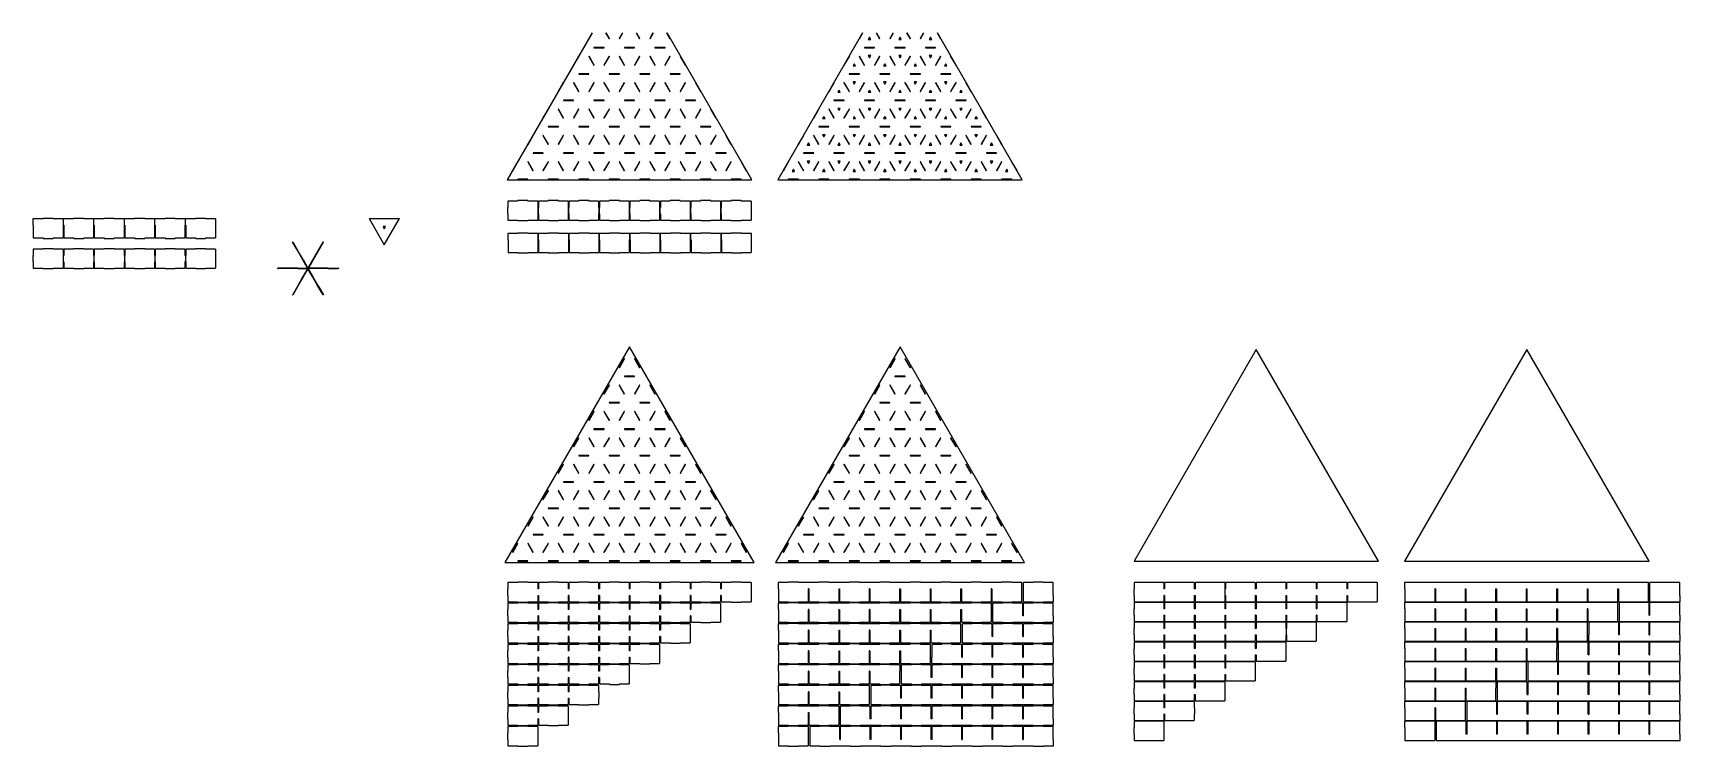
# Model space of a CAD drawing. Header units: inches. Extents: x -3170 to 1154, y -336 to 1536.
import ezdxf

# ---------------------------------------------------------------- set-up
doc = ezdxf.new("R2010")
doc.units = ezdxf.units.IN
doc.header["$MEASUREMENT"] = 0

msp = doc.modelspace()

# ---------------------------------------------------------------- linework, layer by layer
for p, q in [((-1702.2, 1535.8), (-1924.7, 1150.5)), ((-1702.2, 1535.8), (-1710.9, 1520.8)), ((-1710.9, 1520.8), (-1710, 1520.3)), ((-1710, 1520.3), (-1701.1, 1535.8)), ((-1666.5, 1535.8), (-1657.6, 1520.3)), ((-1656.7, 1520.8), (-1665.3, 1535.8)), ((-1657.6, 1520.3), (-1656.7, 1520.8)), ((-1622.2, 1535.8), (-1630.9, 1520.8)), ((-1630.9, 1520.8), (-1630, 1520.3)), ((-1630, 1520.3), (-1621.1, 1535.8)), ((-1586.5, 1535.8), (-1577.6, 1520.3)), ((-1576.7, 1520.8), (-1585.3, 1535.8)), ((-1577.6, 1520.3), (-1576.7, 1520.8)), ((-1542.2, 1535.8), (-1550.9, 1520.8)), ((-1550.9, 1520.8), (-1550, 1520.3)), ((-1550, 1520.3), (-1541.1, 1535.8)), ((-1506.5, 1535.8), (-1497.6, 1520.3)), ((-1282.9, 1150.5), (-1505.3, 1535.8)), ((-1496.7, 1520.8), (-1505.3, 1535.8)), ((-1497.6, 1520.3), (-1496.7, 1520.8)), ((-992.2, 1535.8), (-1214.6, 1150.5)), ((-992.2, 1535.8), (-1000.9, 1520.8)), ((-1000.9, 1520.8), (-1000, 1520.3)), ((-1000, 1520.3), (-991.1, 1535.8)), ((-973.8, 1524.3), (-977.1, 1518.6)), ((-977.1, 1518.6), (-970.5, 1518.6)), ((-970.5, 1518.6), (-973.8, 1524.3)), ((-956.5, 1535.8), (-947.5, 1520.3)), ((-946.7, 1520.8), (-955.3, 1535.8)), ((-947.5, 1520.3), (-946.7, 1520.8)), ((-912.2, 1535.8), (-920.9, 1520.8)), ((-920.9, 1520.8), (-920, 1520.3)), ((-920, 1520.3), (-911.1, 1535.8)), ((-893.8, 1524.3), (-897.1, 1518.6)), ((-897.1, 1518.6), (-890.5, 1518.6)), ((-890.5, 1518.6), (-893.8, 1524.3)), ((-876.5, 1535.8), (-867.5, 1520.3)), ((-866.7, 1520.8), (-875.3, 1535.8)), ((-867.5, 1520.3), (-866.7, 1520.8)), ((-832.2, 1535.8), (-840.9, 1520.8)), ((-840.9, 1520.8), (-840, 1520.3)), ((-840, 1520.3), (-831.1, 1535.8)), ((-813.8, 1524.3), (-817.1, 1518.6)), ((-817.1, 1518.6), (-810.5, 1518.6)), ((-810.5, 1518.6), (-813.8, 1524.3)), ((-796.5, 1535.8), (-787.5, 1520.3)), ((-786.7, 1520.8), (-795.3, 1535.8)), ((-572.9, 1150.5), (-795.3, 1535.8)), ((-787.5, 1520.3), (-786.7, 1520.8)), ((-1737.6, 1474.6), (-1750.9, 1451.5)), ((-1750, 1451), (-1736.7, 1474.1)), ((-1736.7, 1474.1), (-1737.6, 1474.6)), ((-1710, 1474.6), (-1710.9, 1474.1)), ((-1710.9, 1474.1), (-1697.6, 1451)), ((-1696.7, 1451.5), (-1710, 1474.6)), ((-1697.1, 1497.9), (-1697.1, 1496.9)), ((-1670.5, 1497.9), (-1697.1, 1497.9)), ((-1697.1, 1496.9), (-1670.5, 1496.9)), ((-1657.6, 1474.6), (-1670.9, 1451.5)), ((-1670.5, 1496.9), (-1670.5, 1497.9)), ((-1670, 1451), (-1656.7, 1474.1)), ((-1656.7, 1474.1), (-1657.6, 1474.6)), ((-1630, 1474.6), (-1630.9, 1474.1)), ((-1630.9, 1474.1), (-1617.6, 1451)), ((-1616.7, 1451.5), (-1630, 1474.6)), ((-1617.1, 1497.9), (-1617.1, 1496.9)), ((-1590.5, 1497.9), (-1617.1, 1497.9)), ((-1617.1, 1496.9), (-1590.5, 1496.9)), ((-1577.6, 1474.6), (-1590.9, 1451.5)), ((-1590.5, 1496.9), (-1590.5, 1497.9)), ((-1590, 1451), (-1576.7, 1474.1)), ((-1576.7, 1474.1), (-1577.6, 1474.6)), ((-1550, 1474.6), (-1550.9, 1474.1)), ((-1550.9, 1474.1), (-1537.6, 1451)), ((-1536.7, 1451.5), (-1550, 1474.6)), ((-1537.1, 1497.9), (-1537.1, 1496.9)), ((-1510.5, 1497.9), (-1537.1, 1497.9)), ((-1537.1, 1496.9), (-1510.5, 1496.9)), ((-1497.6, 1474.6), (-1510.9, 1451.5)), ((-1510.5, 1496.9), (-1510.5, 1497.9)), ((-1510, 1451), (-1496.7, 1474.1)), ((-1496.7, 1474.1), (-1497.6, 1474.6)), ((-1470, 1474.6), (-1470.9, 1474.1)), ((-1470.9, 1474.1), (-1457.6, 1451)), ((-1456.7, 1451.5), (-1470, 1474.6)), ((-1027.5, 1474.6), (-1040.9, 1451.5)), ((-1040, 1451), (-1026.7, 1474.1)), ((-1026.7, 1474.1), (-1027.5, 1474.6)), ((-1000, 1474.6), (-1000.9, 1474.1)), ((-1000.9, 1474.1), (-987.5, 1451)), ((-986.7, 1451.5), (-1000, 1474.6)), ((-987.1, 1497.9), (-987.1, 1496.9)), ((-960.4, 1497.9), (-987.1, 1497.9)), ((-987.1, 1496.9), (-960.4, 1496.9)), ((-970.5, 1476.3), (-977.1, 1476.3)), ((-977.1, 1476.3), (-973.8, 1470.5)), ((-973.8, 1470.5), (-970.5, 1476.3)), ((-947.5, 1474.6), (-960.9, 1451.5)), ((-960.4, 1496.9), (-960.4, 1497.9)), ((-960, 1451), (-946.7, 1474.1)), ((-946.7, 1474.1), (-947.5, 1474.6)), ((-920, 1474.6), (-920.9, 1474.1)), ((-920.9, 1474.1), (-907.5, 1451)), ((-906.7, 1451.5), (-920, 1474.6)), ((-907.1, 1497.9), (-907.1, 1496.9)), ((-880.4, 1497.9), (-907.1, 1497.9)), ((-907.1, 1496.9), (-880.4, 1496.9)), ((-890.5, 1476.3), (-897.1, 1476.3)), ((-897.1, 1476.3), (-893.8, 1470.5)), ((-893.8, 1470.5), (-890.5, 1476.3)), ((-867.5, 1474.6), (-880.9, 1451.5)), ((-880.4, 1496.9), (-880.4, 1497.9)), ((-880, 1451), (-866.7, 1474.1)), ((-866.7, 1474.1), (-867.5, 1474.6)), ((-840, 1474.6), (-840.9, 1474.1)), ((-840.9, 1474.1), (-827.5, 1451)), ((-826.7, 1451.5), (-840, 1474.6)), ((-827.1, 1497.9), (-827.1, 1496.9)), ((-800.4, 1497.9), (-827.1, 1497.9)), ((-827.1, 1496.9), (-800.4, 1496.9)), ((-810.5, 1476.3), (-817.1, 1476.3)), ((-817.1, 1476.3), (-813.8, 1470.5)), ((-813.8, 1470.5), (-810.5, 1476.3)), ((-787.5, 1474.6), (-800.9, 1451.5)), ((-800.4, 1496.9), (-800.4, 1497.9)), ((-800, 1451), (-786.7, 1474.1)), ((-786.7, 1474.1), (-787.5, 1474.6)), ((-760, 1474.6), (-760.9, 1474.1)), ((-760.9, 1474.1), (-747.5, 1451)), ((-746.7, 1451.5), (-760, 1474.6)), ((-1750.9, 1451.5), (-1750, 1451)), ((-1737.1, 1428.7), (-1737.1, 1427.7)), ((-1710.5, 1428.7), (-1737.1, 1428.7)), ((-1737.1, 1427.7), (-1710.5, 1427.7)), ((-1710.5, 1427.7), (-1710.5, 1428.7)), ((-1697.6, 1451), (-1696.7, 1451.5)), ((-1670.9, 1451.5), (-1670, 1451)), ((-1657.1, 1428.7), (-1657.1, 1427.7)), ((-1630.5, 1428.7), (-1657.1, 1428.7)), ((-1657.1, 1427.7), (-1630.5, 1427.7)), ((-1630.5, 1427.7), (-1630.5, 1428.7)), ((-1617.6, 1451), (-1616.7, 1451.5)), ((-1590.9, 1451.5), (-1590, 1451)), ((-1577.1, 1428.7), (-1577.1, 1427.7)), ((-1550.5, 1428.7), (-1577.1, 1428.7)), ((-1577.1, 1427.7), (-1550.5, 1427.7)), ((-1550.5, 1427.7), (-1550.5, 1428.7)), ((-1537.6, 1451), (-1536.7, 1451.5)), ((-1510.9, 1451.5), (-1510, 1451)), ((-1497.1, 1428.7), (-1497.1, 1427.7)), ((-1470.5, 1428.7), (-1497.1, 1428.7)), ((-1497.1, 1427.7), (-1470.5, 1427.7)), ((-1470.5, 1427.7), (-1470.5, 1428.7)), ((-1457.6, 1451), (-1456.7, 1451.5)), ((-1040.9, 1451.5), (-1040, 1451)), ((-1027.1, 1428.7), (-1027.1, 1427.7)), ((-1000.4, 1428.7), (-1027.1, 1428.7)), ((-1027.1, 1427.7), (-1000.4, 1427.7)), ((-1013.8, 1455.1), (-1017.1, 1449.4)), ((-1017.1, 1449.4), (-1010.5, 1449.4)), ((-1010.5, 1449.4), (-1013.8, 1455.1)), ((-1000.4, 1427.7), (-1000.4, 1428.7)), ((-987.5, 1451), (-986.7, 1451.5)), ((-960.9, 1451.5), (-960, 1451)), ((-947.1, 1428.7), (-947.1, 1427.7)), ((-920.4, 1428.7), (-947.1, 1428.7)), ((-947.1, 1427.7), (-920.4, 1427.7)), ((-933.8, 1455.1), (-937.1, 1449.4)), ((-937.1, 1449.4), (-930.5, 1449.4)), ((-930.5, 1449.4), (-933.8, 1455.1)), ((-920.4, 1427.7), (-920.4, 1428.7)), ((-907.5, 1451), (-906.7, 1451.5)), ((-880.9, 1451.5), (-880, 1451)), ((-867.1, 1428.7), (-867.1, 1427.7)), ((-840.4, 1428.7), (-867.1, 1428.7)), ((-867.1, 1427.7), (-840.4, 1427.7)), ((-853.8, 1455.1), (-857.1, 1449.4)), ((-857.1, 1449.4), (-850.5, 1449.4)), ((-850.5, 1449.4), (-853.8, 1455.1)), ((-840.4, 1427.7), (-840.4, 1428.7)), ((-827.5, 1451), (-826.7, 1451.5)), ((-800.9, 1451.5), (-800, 1451)), ((-787.1, 1428.7), (-787.1, 1427.7)), ((-760.4, 1428.7), (-787.1, 1428.7)), ((-787.1, 1427.7), (-760.4, 1427.7)), ((-773.8, 1455.1), (-777.1, 1449.4)), ((-777.1, 1449.4), (-770.5, 1449.4)), ((-770.5, 1449.4), (-773.8, 1455.1)), ((-760.4, 1427.7), (-760.4, 1428.7)), ((-747.5, 1451), (-746.7, 1451.5)), ((-1777.6, 1405.3), (-1790.9, 1382.2)), ((-1790, 1381.7), (-1776.7, 1404.8)), ((-1776.7, 1404.8), (-1777.6, 1405.3)), ((-1750, 1405.3), (-1750.9, 1404.8)), ((-1750.9, 1404.8), (-1737.6, 1381.7)), ((-1736.7, 1382.2), (-1750, 1405.3)), ((-1697.6, 1405.3), (-1710.9, 1382.2)), ((-1710, 1381.7), (-1696.7, 1404.8)), ((-1696.7, 1404.8), (-1697.6, 1405.3)), ((-1670, 1405.3), (-1670.9, 1404.8)), ((-1670.9, 1404.8), (-1657.6, 1381.7)), ((-1656.7, 1382.2), (-1670, 1405.3)), ((-1617.6, 1405.3), (-1630.9, 1382.2)), ((-1630, 1381.7), (-1616.7, 1404.8)), ((-1616.7, 1404.8), (-1617.6, 1405.3)), ((-1590, 1405.3), (-1590.9, 1404.8)), ((-1590.9, 1404.8), (-1577.6, 1381.7)), ((-1576.7, 1382.2), (-1590, 1405.3)), ((-1537.6, 1405.3), (-1550.9, 1382.2)), ((-1550, 1381.7), (-1536.7, 1404.8)), ((-1536.7, 1404.8), (-1537.6, 1405.3)), ((-1510, 1405.3), (-1510.9, 1404.8)), ((-1510.9, 1404.8), (-1497.6, 1381.7)), ((-1496.7, 1382.2), (-1510, 1405.3)), ((-1457.6, 1405.3), (-1470.9, 1382.2)), ((-1470, 1381.7), (-1456.7, 1404.8)), ((-1456.7, 1404.8), (-1457.6, 1405.3)), ((-1430, 1405.3), (-1430.9, 1404.8)), ((-1430.9, 1404.8), (-1417.6, 1381.7)), ((-1416.7, 1382.2), (-1430, 1405.3)), ((-1067.5, 1405.3), (-1080.9, 1382.2)), ((-1080, 1381.7), (-1066.7, 1404.8)), ((-1066.7, 1404.8), (-1067.5, 1405.3)), ((-1053.8, 1385.8), (-1057.1, 1380.1)), ((-1050.5, 1380.1), (-1053.8, 1385.8)), ((-1040, 1405.3), (-1040.9, 1404.8)), ((-1040.9, 1404.8), (-1027.5, 1381.7)), ((-1026.7, 1382.2), (-1040, 1405.3)), ((-1010.5, 1407), (-1017.1, 1407)), ((-1017.1, 1407), (-1013.8, 1401.3)), ((-1013.8, 1401.3), (-1010.5, 1407)), ((-987.5, 1405.3), (-1000.9, 1382.2)), ((-1000, 1381.7), (-986.7, 1404.8)), ((-986.7, 1404.8), (-987.5, 1405.3)), ((-973.8, 1385.8), (-977.1, 1380.1)), ((-970.5, 1380.1), (-973.8, 1385.8)), ((-960, 1405.3), (-960.9, 1404.8)), ((-960.9, 1404.8), (-947.5, 1381.7)), ((-946.7, 1382.2), (-960, 1405.3)), ((-930.5, 1407), (-937.1, 1407)), ((-937.1, 1407), (-933.8, 1401.3)), ((-933.8, 1401.3), (-930.5, 1407)), ((-907.5, 1405.3), (-920.9, 1382.2)), ((-920, 1381.7), (-906.7, 1404.8)), ((-906.7, 1404.8), (-907.5, 1405.3)), ((-893.8, 1385.8), (-897.1, 1380.1)), ((-890.5, 1380.1), (-893.8, 1385.8)), ((-880, 1405.3), (-880.9, 1404.8)), ((-880.9, 1404.8), (-867.5, 1381.7)), ((-866.7, 1382.2), (-880, 1405.3)), ((-850.5, 1407), (-857.1, 1407)), ((-857.1, 1407), (-853.8, 1401.3)), ((-853.8, 1401.3), (-850.5, 1407)), ((-827.5, 1405.3), (-840.9, 1382.2)), ((-840, 1381.7), (-826.7, 1404.8)), ((-826.7, 1404.8), (-827.5, 1405.3)), ((-813.8, 1385.8), (-817.1, 1380.1)), ((-810.5, 1380.1), (-813.8, 1385.8)), ((-800, 1405.3), (-800.9, 1404.8)), ((-800.9, 1404.8), (-787.5, 1381.7)), ((-786.7, 1382.2), (-800, 1405.3)), ((-770.5, 1407), (-777.1, 1407)), ((-777.1, 1407), (-773.8, 1401.3)), ((-773.8, 1401.3), (-770.5, 1407)), ((-747.5, 1405.3), (-760.9, 1382.2)), ((-760, 1381.7), (-746.7, 1404.8)), ((-746.7, 1404.8), (-747.5, 1405.3)), ((-733.8, 1385.8), (-737.1, 1380.1)), ((-730.5, 1380.1), (-733.8, 1385.8)), ((-720, 1405.3), (-720.9, 1404.8)), ((-720.9, 1404.8), (-707.5, 1381.7)), ((-706.7, 1382.2), (-720, 1405.3)), ((-1790.9, 1382.2), (-1790, 1381.7)), ((-1777.1, 1359.4), (-1777.1, 1358.4)), ((-1750.5, 1359.4), (-1777.1, 1359.4)), ((-1777.1, 1358.4), (-1750.5, 1358.4)), ((-1750.5, 1358.4), (-1750.5, 1359.4)), ((-1737.6, 1381.7), (-1736.7, 1382.2)), ((-1710.9, 1382.2), (-1710, 1381.7)), ((-1697.1, 1359.4), (-1697.1, 1358.4)), ((-1670.5, 1359.4), (-1697.1, 1359.4)), ((-1697.1, 1358.4), (-1670.5, 1358.4)), ((-1670.5, 1358.4), (-1670.5, 1359.4)), ((-1657.6, 1381.7), (-1656.7, 1382.2)), ((-1630.9, 1382.2), (-1630, 1381.7)), ((-1617.1, 1359.4), (-1617.1, 1358.4)), ((-1590.5, 1359.4), (-1617.1, 1359.4)), ((-1617.1, 1358.4), (-1590.5, 1358.4)), ((-1590.5, 1358.4), (-1590.5, 1359.4)), ((-1577.6, 1381.7), (-1576.7, 1382.2)), ((-1550.9, 1382.2), (-1550, 1381.7)), ((-1537.1, 1359.4), (-1537.1, 1358.4)), ((-1510.5, 1359.4), (-1537.1, 1359.4)), ((-1537.1, 1358.4), (-1510.5, 1358.4)), ((-1510.5, 1358.4), (-1510.5, 1359.4)), ((-1497.6, 1381.7), (-1496.7, 1382.2)), ((-1470.9, 1382.2), (-1470, 1381.7)), ((-1457.1, 1359.4), (-1457.1, 1358.4)), ((-1430.5, 1359.4), (-1457.1, 1359.4)), ((-1457.1, 1358.4), (-1430.5, 1358.4)), ((-1430.5, 1358.4), (-1430.5, 1359.4)), ((-1417.6, 1381.7), (-1416.7, 1382.2)), ((-1080.9, 1382.2), (-1080, 1381.7)), ((-1067.1, 1359.4), (-1067.1, 1358.4)), ((-1040.4, 1359.4), (-1067.1, 1359.4)), ((-1067.1, 1358.4), (-1040.4, 1358.4)), ((-1057.1, 1380.1), (-1050.5, 1380.1)), ((-1040.4, 1358.4), (-1040.4, 1359.4)), ((-1027.5, 1381.7), (-1026.7, 1382.2)), ((-1000.9, 1382.2), (-1000, 1381.7)), ((-987.1, 1359.4), (-987.1, 1358.4)), ((-960.4, 1359.4), (-987.1, 1359.4)), ((-987.1, 1358.4), (-960.4, 1358.4)), ((-977.1, 1380.1), (-970.5, 1380.1)), ((-960.4, 1358.4), (-960.4, 1359.4)), ((-947.5, 1381.7), (-946.7, 1382.2)), ((-920.9, 1382.2), (-920, 1381.7)), ((-907.1, 1359.4), (-907.1, 1358.4)), ((-880.4, 1359.4), (-907.1, 1359.4)), ((-907.1, 1358.4), (-880.4, 1358.4)), ((-897.1, 1380.1), (-890.5, 1380.1)), ((-880.4, 1358.4), (-880.4, 1359.4)), ((-867.5, 1381.7), (-866.7, 1382.2)), ((-840.9, 1382.2), (-840, 1381.7)), ((-827.1, 1359.4), (-827.1, 1358.4)), ((-800.4, 1359.4), (-827.1, 1359.4)), ((-827.1, 1358.4), (-800.4, 1358.4)), ((-817.1, 1380.1), (-810.5, 1380.1)), ((-800.4, 1358.4), (-800.4, 1359.4)), ((-787.5, 1381.7), (-786.7, 1382.2)), ((-760.9, 1382.2), (-760, 1381.7)), ((-747.1, 1359.4), (-747.1, 1358.4)), ((-720.4, 1359.4), (-747.1, 1359.4)), ((-747.1, 1358.4), (-720.4, 1358.4)), ((-737.1, 1380.1), (-730.5, 1380.1)), ((-720.4, 1358.4), (-720.4, 1359.4)), ((-707.5, 1381.7), (-706.7, 1382.2)), ((-1817.6, 1336), (-1830.9, 1312.9)), ((-1830.9, 1312.9), (-1830, 1312.4)), ((-1830, 1312.4), (-1816.7, 1335.5)), ((-1816.7, 1335.5), (-1817.6, 1336)), ((-1790, 1336), (-1790.9, 1335.5)), ((-1790.9, 1335.5), (-1777.6, 1312.4)), ((-1776.7, 1312.9), (-1790, 1336)), ((-1777.6, 1312.4), (-1776.7, 1312.9)), ((-1737.6, 1336), (-1750.9, 1312.9)), ((-1750.9, 1312.9), (-1750, 1312.4)), ((-1750, 1312.4), (-1736.7, 1335.5)), ((-1736.7, 1335.5), (-1737.6, 1336)), ((-1710, 1336), (-1710.9, 1335.5)), ((-1710.9, 1335.5), (-1697.6, 1312.4)), ((-1696.7, 1312.9), (-1710, 1336)), ((-1697.6, 1312.4), (-1696.7, 1312.9)), ((-1657.6, 1336), (-1670.9, 1312.9)), ((-1670.9, 1312.9), (-1670, 1312.4)), ((-1670, 1312.4), (-1656.7, 1335.5)), ((-1656.7, 1335.5), (-1657.6, 1336)), ((-1630, 1336), (-1630.9, 1335.5)), ((-1630.9, 1335.5), (-1617.6, 1312.4)), ((-1616.7, 1312.9), (-1630, 1336)), ((-1617.6, 1312.4), (-1616.7, 1312.9)), ((-1577.6, 1336), (-1590.9, 1312.9)), ((-1590.9, 1312.9), (-1590, 1312.4)), ((-1590, 1312.4), (-1576.7, 1335.5)), ((-1576.7, 1335.5), (-1577.6, 1336)), ((-1550, 1336), (-1550.9, 1335.5)), ((-1550.9, 1335.5), (-1537.6, 1312.4)), ((-1536.7, 1312.9), (-1550, 1336)), ((-1537.6, 1312.4), (-1536.7, 1312.9)), ((-1497.6, 1336), (-1510.9, 1312.9)), ((-1510.9, 1312.9), (-1510, 1312.4)), ((-1510, 1312.4), (-1496.7, 1335.5)), ((-1496.7, 1335.5), (-1497.6, 1336)), ((-1470, 1336), (-1470.9, 1335.5)), ((-1470.9, 1335.5), (-1457.6, 1312.4)), ((-1456.7, 1312.9), (-1470, 1336)), ((-1457.6, 1312.4), (-1456.7, 1312.9)), ((-1417.6, 1336), (-1430.9, 1312.9)), ((-1430.9, 1312.9), (-1430, 1312.4)), ((-1430, 1312.4), (-1416.7, 1335.5)), ((-1416.7, 1335.5), (-1417.6, 1336)), ((-1390, 1336), (-1390.9, 1335.5)), ((-1390.9, 1335.5), (-1377.6, 1312.4)), ((-1376.7, 1312.9), (-1390, 1336)), ((-1377.6, 1312.4), (-1376.7, 1312.9)), ((-1107.5, 1336), (-1120.9, 1312.9)), ((-1120.9, 1312.9), (-1120, 1312.4)), ((-1120, 1312.4), (-1106.7, 1335.5)), ((-1106.7, 1335.5), (-1107.5, 1336)), ((-1093.8, 1316.5), (-1097.1, 1310.8)), ((-1097.1, 1310.8), (-1090.5, 1310.8)), ((-1090.5, 1310.8), (-1093.8, 1316.5)), ((-1080, 1336), (-1080.9, 1335.5)), ((-1080.9, 1335.5), (-1067.5, 1312.4)), ((-1066.7, 1312.9), (-1080, 1336)), ((-1067.5, 1312.4), (-1066.7, 1312.9)), ((-1050.5, 1337.7), (-1057.1, 1337.7)), ((-1057.1, 1337.7), (-1053.8, 1332)), ((-1053.8, 1332), (-1050.5, 1337.7)), ((-1027.5, 1336), (-1040.9, 1312.9)), ((-1040.9, 1312.9), (-1040, 1312.4)), ((-1040, 1312.4), (-1026.7, 1335.5)), ((-1026.7, 1335.5), (-1027.5, 1336)), ((-1013.8, 1316.5), (-1017.1, 1310.8)), ((-1017.1, 1310.8), (-1010.5, 1310.8)), ((-1010.5, 1310.8), (-1013.8, 1316.5)), ((-1000, 1336), (-1000.9, 1335.5)), ((-1000.9, 1335.5), (-987.5, 1312.4)), ((-986.7, 1312.9), (-1000, 1336)), ((-987.5, 1312.4), (-986.7, 1312.9)), ((-970.5, 1337.7), (-977.1, 1337.7)), ((-977.1, 1337.7), (-973.8, 1332)), ((-973.8, 1332), (-970.5, 1337.7)), ((-947.5, 1336), (-960.9, 1312.9)), ((-960.9, 1312.9), (-960, 1312.4)), ((-960, 1312.4), (-946.7, 1335.5)), ((-946.7, 1335.5), (-947.5, 1336)), ((-933.8, 1316.5), (-937.1, 1310.8)), ((-937.1, 1310.8), (-930.5, 1310.8)), ((-930.5, 1310.8), (-933.8, 1316.5)), ((-920, 1336), (-920.9, 1335.5)), ((-920.9, 1335.5), (-907.5, 1312.4)), ((-906.7, 1312.9), (-920, 1336)), ((-907.5, 1312.4), (-906.7, 1312.9)), ((-890.5, 1337.7), (-897.1, 1337.7)), ((-897.1, 1337.7), (-893.8, 1332)), ((-893.8, 1332), (-890.5, 1337.7)), ((-867.5, 1336), (-880.9, 1312.9)), ((-880.9, 1312.9), (-880, 1312.4)), ((-880, 1312.4), (-866.7, 1335.5)), ((-866.7, 1335.5), (-867.5, 1336)), ((-853.8, 1316.5), (-857.1, 1310.8)), ((-857.1, 1310.8), (-850.5, 1310.8)), ((-850.5, 1310.8), (-853.8, 1316.5)), ((-840, 1336), (-840.9, 1335.5)), ((-840.9, 1335.5), (-827.5, 1312.4)), ((-826.7, 1312.9), (-840, 1336)), ((-827.5, 1312.4), (-826.7, 1312.9)), ((-810.5, 1337.7), (-817.1, 1337.7)), ((-817.1, 1337.7), (-813.8, 1332)), ((-813.8, 1332), (-810.5, 1337.7)), ((-787.5, 1336), (-800.9, 1312.9)), ((-800.9, 1312.9), (-800, 1312.4)), ((-800, 1312.4), (-786.7, 1335.5)), ((-786.7, 1335.5), (-787.5, 1336)), ((-773.8, 1316.5), (-777.1, 1310.8)), ((-777.1, 1310.8), (-770.5, 1310.8)), ((-770.5, 1310.8), (-773.8, 1316.5)), ((-760, 1336), (-760.9, 1335.5)), ((-760.9, 1335.5), (-747.5, 1312.4)), ((-746.7, 1312.9), (-760, 1336)), ((-747.5, 1312.4), (-746.7, 1312.9)), ((-730.5, 1337.7), (-737.1, 1337.7)), ((-737.1, 1337.7), (-733.8, 1332)), ((-733.8, 1332), (-730.5, 1337.7)), ((-707.5, 1336), (-720.9, 1312.9)), ((-720.9, 1312.9), (-720, 1312.4)), ((-720, 1312.4), (-706.7, 1335.5)), ((-706.7, 1335.5), (-707.5, 1336)), ((-693.8, 1316.5), (-697.1, 1310.8)), ((-697.1, 1310.8), (-690.5, 1310.8)), ((-690.5, 1310.8), (-693.8, 1316.5)), ((-680, 1336), (-680.9, 1335.5)), ((-680.9, 1335.5), (-667.5, 1312.4)), ((-666.7, 1312.9), (-680, 1336)), ((-667.5, 1312.4), (-666.7, 1312.9)), ((-1857.6, 1266.8), (-1870.9, 1243.7)), ((-1870, 1243.2), (-1856.7, 1266.3)), ((-1856.7, 1266.3), (-1857.6, 1266.8)), ((-1830, 1266.8), (-1830.9, 1266.3)), ((-1830.9, 1266.3), (-1817.6, 1243.2)), ((-1816.7, 1243.7), (-1830, 1266.8)), ((-1817.1, 1290.1), (-1817.1, 1289.1)), ((-1790.5, 1290.1), (-1817.1, 1290.1)), ((-1817.1, 1289.1), (-1790.5, 1289.1)), ((-1777.6, 1266.8), (-1790.9, 1243.7)), ((-1790.5, 1289.1), (-1790.5, 1290.1)), ((-1790, 1243.2), (-1776.7, 1266.3)), ((-1776.7, 1266.3), (-1777.6, 1266.8)), ((-1750, 1266.8), (-1750.9, 1266.3)), ((-1750.9, 1266.3), (-1737.6, 1243.2)), ((-1736.7, 1243.7), (-1750, 1266.8)), ((-1737.1, 1290.1), (-1737.1, 1289.1)), ((-1710.5, 1290.1), (-1737.1, 1290.1)), ((-1737.1, 1289.1), (-1710.5, 1289.1)), ((-1697.6, 1266.8), (-1710.9, 1243.7)), ((-1710.5, 1289.1), (-1710.5, 1290.1)), ((-1710, 1243.2), (-1696.7, 1266.3)), ((-1696.7, 1266.3), (-1697.6, 1266.8)), ((-1670, 1266.8), (-1670.9, 1266.3)), ((-1670.9, 1266.3), (-1657.6, 1243.2)), ((-1656.7, 1243.7), (-1670, 1266.8)), ((-1657.1, 1290.1), (-1657.1, 1289.1)), ((-1630.5, 1290.1), (-1657.1, 1290.1)), ((-1657.1, 1289.1), (-1630.5, 1289.1)), ((-1617.6, 1266.8), (-1630.9, 1243.7)), ((-1630.5, 1289.1), (-1630.5, 1290.1)), ((-1630, 1243.2), (-1616.7, 1266.3)), ((-1616.7, 1266.3), (-1617.6, 1266.8)), ((-1590, 1266.8), (-1590.9, 1266.3)), ((-1590.9, 1266.3), (-1577.6, 1243.2)), ((-1576.7, 1243.7), (-1590, 1266.8)), ((-1577.1, 1290.1), (-1577.1, 1289.1)), ((-1550.5, 1290.1), (-1577.1, 1290.1)), ((-1577.1, 1289.1), (-1550.5, 1289.1)), ((-1537.6, 1266.8), (-1550.9, 1243.7)), ((-1550.5, 1289.1), (-1550.5, 1290.1)), ((-1550, 1243.2), (-1536.7, 1266.3)), ((-1536.7, 1266.3), (-1537.6, 1266.8)), ((-1510, 1266.8), (-1510.9, 1266.3)), ((-1510.9, 1266.3), (-1497.6, 1243.2)), ((-1496.7, 1243.7), (-1510, 1266.8)), ((-1497.1, 1290.1), (-1497.1, 1289.1)), ((-1470.5, 1290.1), (-1497.1, 1290.1)), ((-1497.1, 1289.1), (-1470.5, 1289.1)), ((-1457.6, 1266.8), (-1470.9, 1243.7)), ((-1470.5, 1289.1), (-1470.5, 1290.1)), ((-1470, 1243.2), (-1456.7, 1266.3)), ((-1456.7, 1266.3), (-1457.6, 1266.8)), ((-1430, 1266.8), (-1430.9, 1266.3)), ((-1430.9, 1266.3), (-1417.6, 1243.2)), ((-1416.7, 1243.7), (-1430, 1266.8)), ((-1417.1, 1290.1), (-1417.1, 1289.1)), ((-1390.5, 1290.1), (-1417.1, 1290.1)), ((-1417.1, 1289.1), (-1390.5, 1289.1)), ((-1377.6, 1266.8), (-1390.9, 1243.7)), ((-1390.5, 1289.1), (-1390.5, 1290.1)), ((-1390, 1243.2), (-1376.7, 1266.3)), ((-1376.7, 1266.3), (-1377.6, 1266.8)), ((-1350, 1266.8), (-1350.9, 1266.3)), ((-1350.9, 1266.3), (-1337.6, 1243.2)), ((-1336.7, 1243.7), (-1350, 1266.8)), ((-1147.5, 1266.8), (-1160.9, 1243.7)), ((-1160, 1243.2), (-1146.7, 1266.3)), ((-1146.7, 1266.3), (-1147.5, 1266.8)), ((-1120, 1266.8), (-1120.9, 1266.3)), ((-1120.9, 1266.3), (-1107.5, 1243.2)), ((-1106.7, 1243.7), (-1120, 1266.8)), ((-1107.1, 1290.1), (-1107.1, 1289.1)), ((-1080.4, 1290.1), (-1107.1, 1290.1)), ((-1107.1, 1289.1), (-1080.4, 1289.1)), ((-1090.5, 1268.4), (-1097.1, 1268.4)), ((-1097.1, 1268.4), (-1093.8, 1262.7)), ((-1093.8, 1262.7), (-1090.5, 1268.4)), ((-1067.5, 1266.8), (-1080.9, 1243.7)), ((-1080.4, 1289.1), (-1080.4, 1290.1)), ((-1080, 1243.2), (-1066.7, 1266.3)), ((-1066.7, 1266.3), (-1067.5, 1266.8)), ((-1040, 1266.8), (-1040.9, 1266.3)), ((-1040.9, 1266.3), (-1027.5, 1243.2)), ((-1026.7, 1243.7), (-1040, 1266.8)), ((-1027.1, 1290.1), (-1027.1, 1289.1)), ((-1000.4, 1290.1), (-1027.1, 1290.1)), ((-1027.1, 1289.1), (-1000.4, 1289.1)), ((-1010.5, 1268.4), (-1017.1, 1268.4)), ((-1017.1, 1268.4), (-1013.8, 1262.7)), ((-1013.8, 1262.7), (-1010.5, 1268.4)), ((-987.5, 1266.8), (-1000.9, 1243.7)), ((-1000.4, 1289.1), (-1000.4, 1290.1)), ((-1000, 1243.2), (-986.7, 1266.3)), ((-986.7, 1266.3), (-987.5, 1266.8)), ((-960, 1266.8), (-960.9, 1266.3)), ((-960.9, 1266.3), (-947.5, 1243.2)), ((-946.7, 1243.7), (-960, 1266.8)), ((-947.1, 1290.1), (-947.1, 1289.1)), ((-920.4, 1290.1), (-947.1, 1290.1)), ((-947.1, 1289.1), (-920.4, 1289.1)), ((-930.5, 1268.4), (-937.1, 1268.4)), ((-937.1, 1268.4), (-933.8, 1262.7)), ((-933.8, 1262.7), (-930.5, 1268.4)), ((-907.5, 1266.8), (-920.9, 1243.7)), ((-920.4, 1289.1), (-920.4, 1290.1)), ((-920, 1243.2), (-906.7, 1266.3)), ((-906.7, 1266.3), (-907.5, 1266.8)), ((-880, 1266.8), (-880.9, 1266.3)), ((-880.9, 1266.3), (-867.5, 1243.2)), ((-866.7, 1243.7), (-880, 1266.8)), ((-867.1, 1290.1), (-867.1, 1289.1)), ((-840.4, 1290.1), (-867.1, 1290.1)), ((-867.1, 1289.1), (-840.4, 1289.1)), ((-850.5, 1268.4), (-857.1, 1268.4)), ((-857.1, 1268.4), (-853.8, 1262.7)), ((-853.8, 1262.7), (-850.5, 1268.4)), ((-827.5, 1266.8), (-840.9, 1243.7)), ((-840.4, 1289.1), (-840.4, 1290.1)), ((-840, 1243.2), (-826.7, 1266.3)), ((-826.7, 1266.3), (-827.5, 1266.8)), ((-800, 1266.8), (-800.9, 1266.3)), ((-800.9, 1266.3), (-787.5, 1243.2)), ((-786.7, 1243.7), (-800, 1266.8)), ((-787.1, 1290.1), (-787.1, 1289.1)), ((-760.4, 1290.1), (-787.1, 1290.1)), ((-787.1, 1289.1), (-760.4, 1289.1)), ((-770.5, 1268.4), (-777.1, 1268.4)), ((-777.1, 1268.4), (-773.8, 1262.7)), ((-773.8, 1262.7), (-770.5, 1268.4)), ((-747.5, 1266.8), (-760.9, 1243.7)), ((-760.4, 1289.1), (-760.4, 1290.1)), ((-760, 1243.2), (-746.7, 1266.3)), ((-746.7, 1266.3), (-747.5, 1266.8)), ((-720, 1266.8), (-720.9, 1266.3)), ((-720.9, 1266.3), (-707.5, 1243.2)), ((-706.7, 1243.7), (-720, 1266.8)), ((-707.1, 1290.1), (-707.1, 1289.1)), ((-680.4, 1290.1), (-707.1, 1290.1)), ((-707.1, 1289.1), (-680.4, 1289.1)), ((-690.5, 1268.4), (-697.1, 1268.4)), ((-697.1, 1268.4), (-693.8, 1262.7)), ((-693.8, 1262.7), (-690.5, 1268.4)), ((-667.5, 1266.8), (-680.9, 1243.7)), ((-680.4, 1289.1), (-680.4, 1290.1)), ((-680, 1243.2), (-666.7, 1266.3)), ((-666.7, 1266.3), (-667.5, 1266.8)), ((-640, 1266.8), (-640.9, 1266.3)), ((-640.9, 1266.3), (-627.5, 1243.2)), ((-626.7, 1243.7), (-640, 1266.8)), ((-1870.9, 1243.7), (-1870, 1243.2)), ((-1857.1, 1220.8), (-1857.1, 1219.8)), ((-1830.5, 1220.8), (-1857.1, 1220.8)), ((-1857.1, 1219.8), (-1830.5, 1219.8)), ((-1830.5, 1219.8), (-1830.5, 1220.8)), ((-1817.6, 1243.2), (-1816.7, 1243.7)), ((-1790.9, 1243.7), (-1790, 1243.2)), ((-1777.1, 1220.8), (-1777.1, 1219.8)), ((-1750.5, 1220.8), (-1777.1, 1220.8)), ((-1777.1, 1219.8), (-1750.5, 1219.8)), ((-1750.5, 1219.8), (-1750.5, 1220.8)), ((-1737.6, 1243.2), (-1736.7, 1243.7)), ((-1710.9, 1243.7), (-1710, 1243.2)), ((-1697.1, 1220.8), (-1697.1, 1219.8)), ((-1670.5, 1220.8), (-1697.1, 1220.8)), ((-1697.1, 1219.8), (-1670.5, 1219.8)), ((-1670.5, 1219.8), (-1670.5, 1220.8)), ((-1657.6, 1243.2), (-1656.7, 1243.7)), ((-1630.9, 1243.7), (-1630, 1243.2)), ((-1617.1, 1220.8), (-1617.1, 1219.8)), ((-1590.5, 1220.8), (-1617.1, 1220.8)), ((-1617.1, 1219.8), (-1590.5, 1219.8)), ((-1590.5, 1219.8), (-1590.5, 1220.8)), ((-1577.6, 1243.2), (-1576.7, 1243.7)), ((-1550.9, 1243.7), (-1550, 1243.2)), ((-1537.1, 1220.8), (-1537.1, 1219.8)), ((-1510.5, 1220.8), (-1537.1, 1220.8)), ((-1537.1, 1219.8), (-1510.5, 1219.8)), ((-1510.5, 1219.8), (-1510.5, 1220.8)), ((-1497.6, 1243.2), (-1496.7, 1243.7)), ((-1470.9, 1243.7), (-1470, 1243.2)), ((-1457.1, 1220.8), (-1457.1, 1219.8)), ((-1430.5, 1220.8), (-1457.1, 1220.8)), ((-1457.1, 1219.8), (-1430.5, 1219.8)), ((-1430.5, 1219.8), (-1430.5, 1220.8)), ((-1417.6, 1243.2), (-1416.7, 1243.7)), ((-1390.9, 1243.7), (-1390, 1243.2)), ((-1377.1, 1220.8), (-1377.1, 1219.8)), ((-1350.5, 1220.8), (-1377.1, 1220.8)), ((-1377.1, 1219.8), (-1350.5, 1219.8)), ((-1350.5, 1219.8), (-1350.5, 1220.8)), ((-1337.6, 1243.2), (-1336.7, 1243.7)), ((-1160.9, 1243.7), (-1160, 1243.2)), ((-1147.1, 1220.8), (-1147.1, 1219.8)), ((-1120.4, 1220.8), (-1147.1, 1220.8)), ((-1147.1, 1219.8), (-1120.4, 1219.8)), ((-1133.8, 1247.2), (-1137.1, 1241.5)), ((-1137.1, 1241.5), (-1130.5, 1241.5)), ((-1130.5, 1241.5), (-1133.8, 1247.2)), ((-1120.4, 1219.8), (-1120.4, 1220.8)), ((-1107.5, 1243.2), (-1106.7, 1243.7)), ((-1080.9, 1243.7), (-1080, 1243.2)), ((-1067.1, 1220.8), (-1067.1, 1219.8)), ((-1040.4, 1220.8), (-1067.1, 1220.8)), ((-1067.1, 1219.8), (-1040.4, 1219.8)), ((-1053.8, 1247.2), (-1057.1, 1241.5)), ((-1057.1, 1241.5), (-1050.5, 1241.5)), ((-1050.5, 1241.5), (-1053.8, 1247.2)), ((-1040.4, 1219.8), (-1040.4, 1220.8)), ((-1027.5, 1243.2), (-1026.7, 1243.7)), ((-1000.9, 1243.7), (-1000, 1243.2)), ((-987.1, 1220.8), (-987.1, 1219.8)), ((-960.4, 1220.8), (-987.1, 1220.8)), ((-987.1, 1219.8), (-960.4, 1219.8)), ((-973.8, 1247.2), (-977.1, 1241.5)), ((-977.1, 1241.5), (-970.5, 1241.5)), ((-970.5, 1241.5), (-973.8, 1247.2)), ((-960.4, 1219.8), (-960.4, 1220.8)), ((-947.5, 1243.2), (-946.7, 1243.7)), ((-920.9, 1243.7), (-920, 1243.2)), ((-907.1, 1220.8), (-907.1, 1219.8)), ((-880.4, 1220.8), (-907.1, 1220.8)), ((-907.1, 1219.8), (-880.4, 1219.8)), ((-893.8, 1247.2), (-897.1, 1241.5)), ((-897.1, 1241.5), (-890.5, 1241.5)), ((-890.5, 1241.5), (-893.8, 1247.2)), ((-880.4, 1219.8), (-880.4, 1220.8)), ((-867.5, 1243.2), (-866.7, 1243.7)), ((-840.9, 1243.7), (-840, 1243.2)), ((-827.1, 1220.8), (-827.1, 1219.8)), ((-800.4, 1220.8), (-827.1, 1220.8)), ((-827.1, 1219.8), (-800.4, 1219.8)), ((-813.8, 1247.2), (-817.1, 1241.5)), ((-817.1, 1241.5), (-810.5, 1241.5)), ((-810.5, 1241.5), (-813.8, 1247.2)), ((-800.4, 1219.8), (-800.4, 1220.8)), ((-787.5, 1243.2), (-786.7, 1243.7)), ((-760.9, 1243.7), (-760, 1243.2)), ((-747.1, 1220.8), (-747.1, 1219.8)), ((-720.4, 1220.8), (-747.1, 1220.8)), ((-747.1, 1219.8), (-720.4, 1219.8)), ((-733.8, 1247.2), (-737.1, 1241.5)), ((-737.1, 1241.5), (-730.5, 1241.5)), ((-730.5, 1241.5), (-733.8, 1247.2)), ((-720.4, 1219.8), (-720.4, 1220.8)), ((-707.5, 1243.2), (-706.7, 1243.7)), ((-680.9, 1243.7), (-680, 1243.2)), ((-667.1, 1220.8), (-667.1, 1219.8)), ((-640.4, 1220.8), (-667.1, 1220.8)), ((-667.1, 1219.8), (-640.4, 1219.8)), ((-653.8, 1247.2), (-657.1, 1241.5)), ((-657.1, 1241.5), (-650.5, 1241.5)), ((-650.5, 1241.5), (-653.8, 1247.2)), ((-640.4, 1219.8), (-640.4, 1220.8)), ((-627.5, 1243.2), (-626.7, 1243.7)), ((-1897.6, 1197.5), (-1910.9, 1174.4)), ((-1910.9, 1174.4), (-1910, 1173.9)), ((-1910, 1173.9), (-1896.7, 1197)), ((-1896.7, 1197), (-1897.6, 1197.5)), ((-1870, 1197.5), (-1870.9, 1197)), ((-1870.9, 1197), (-1857.6, 1173.9)), ((-1856.7, 1174.4), (-1870, 1197.5)), ((-1857.6, 1173.9), (-1856.7, 1174.4)), ((-1817.6, 1197.5), (-1830.9, 1174.4)), ((-1830.9, 1174.4), (-1830, 1173.9)), ((-1830, 1173.9), (-1816.7, 1197)), ((-1816.7, 1197), (-1817.6, 1197.5)), ((-1790, 1197.5), (-1790.9, 1197)), ((-1790.9, 1197), (-1777.6, 1173.9)), ((-1776.7, 1174.4), (-1790, 1197.5)), ((-1777.6, 1173.9), (-1776.7, 1174.4)), ((-1737.6, 1197.5), (-1750.9, 1174.4)), ((-1750.9, 1174.4), (-1750, 1173.9)), ((-1750, 1173.9), (-1736.7, 1197)), ((-1736.7, 1197), (-1737.6, 1197.5)), ((-1710, 1197.5), (-1710.9, 1197)), ((-1710.9, 1197), (-1697.6, 1173.9)), ((-1696.7, 1174.4), (-1710, 1197.5)), ((-1697.6, 1173.9), (-1696.7, 1174.4)), ((-1657.6, 1197.5), (-1670.9, 1174.4)), ((-1670.9, 1174.4), (-1670, 1173.9)), ((-1670, 1173.9), (-1656.7, 1197)), ((-1656.7, 1197), (-1657.6, 1197.5)), ((-1630, 1197.5), (-1630.9, 1197)), ((-1630.9, 1197), (-1617.6, 1173.9)), ((-1616.7, 1174.4), (-1630, 1197.5)), ((-1617.6, 1173.9), (-1616.7, 1174.4)), ((-1577.6, 1197.5), (-1590.9, 1174.4)), ((-1590.9, 1174.4), (-1590, 1173.9)), ((-1590, 1173.9), (-1576.7, 1197)), ((-1576.7, 1197), (-1577.6, 1197.5)), ((-1550, 1197.5), (-1550.9, 1197)), ((-1550.9, 1197), (-1537.6, 1173.9)), ((-1536.7, 1174.4), (-1550, 1197.5)), ((-1537.6, 1173.9), (-1536.7, 1174.4)), ((-1497.6, 1197.5), (-1510.9, 1174.4)), ((-1510.9, 1174.4), (-1510, 1173.9)), ((-1510, 1173.9), (-1496.7, 1197)), ((-1496.7, 1197), (-1497.6, 1197.5)), ((-1470, 1197.5), (-1470.9, 1197)), ((-1470.9, 1197), (-1457.6, 1173.9)), ((-1456.7, 1174.4), (-1470, 1197.5)), ((-1457.6, 1173.9), (-1456.7, 1174.4)), ((-1417.6, 1197.5), (-1430.9, 1174.4)), ((-1430.9, 1174.4), (-1430, 1173.9)), ((-1430, 1173.9), (-1416.7, 1197)), ((-1416.7, 1197), (-1417.6, 1197.5)), ((-1390, 1197.5), (-1390.9, 1197)), ((-1390.9, 1197), (-1377.6, 1173.9)), ((-1376.7, 1174.4), (-1390, 1197.5)), ((-1377.6, 1173.9), (-1376.7, 1174.4)), ((-1337.6, 1197.5), (-1350.9, 1174.4)), ((-1350.9, 1174.4), (-1350, 1173.9)), ((-1350, 1173.9), (-1336.7, 1197)), ((-1336.7, 1197), (-1337.6, 1197.5)), ((-1310, 1197.5), (-1310.9, 1197)), ((-1310.9, 1197), (-1297.6, 1173.9)), ((-1296.7, 1174.4), (-1310, 1197.5)), ((-1297.6, 1173.9), (-1296.7, 1174.4)), ((-1187.5, 1197.5), (-1200.9, 1174.4)), ((-1200.9, 1174.4), (-1200, 1173.9)), ((-1200, 1173.9), (-1186.7, 1197)), ((-1186.7, 1197), (-1187.5, 1197.5)), ((-1173.8, 1177.9), (-1177.1, 1172.2)), ((-1177.1, 1172.2), (-1170.5, 1172.2)), ((-1170.5, 1172.2), (-1173.8, 1177.9)), ((-1160, 1197.5), (-1160.9, 1197)), ((-1160.9, 1197), (-1147.5, 1173.9)), ((-1146.7, 1174.4), (-1160, 1197.5)), ((-1147.5, 1173.9), (-1146.7, 1174.4)), ((-1130.5, 1199.1), (-1137.1, 1199.1)), ((-1137.1, 1199.1), (-1133.8, 1193.4)), ((-1133.8, 1193.4), (-1130.5, 1199.1)), ((-1107.5, 1197.5), (-1120.9, 1174.4)), ((-1120.9, 1174.4), (-1120, 1173.9)), ((-1120, 1173.9), (-1106.7, 1197)), ((-1106.7, 1197), (-1107.5, 1197.5)), ((-1093.8, 1177.9), (-1097.1, 1172.2)), ((-1097.1, 1172.2), (-1090.5, 1172.2)), ((-1090.5, 1172.2), (-1093.8, 1177.9)), ((-1080, 1197.5), (-1080.9, 1197)), ((-1080.9, 1197), (-1067.5, 1173.9)), ((-1066.7, 1174.4), (-1080, 1197.5)), ((-1067.5, 1173.9), (-1066.7, 1174.4)), ((-1050.5, 1199.1), (-1057.1, 1199.1)), ((-1057.1, 1199.1), (-1053.8, 1193.4)), ((-1053.8, 1193.4), (-1050.5, 1199.1)), ((-1027.5, 1197.5), (-1040.9, 1174.4)), ((-1040.9, 1174.4), (-1040, 1173.9)), ((-1040, 1173.9), (-1026.7, 1197)), ((-1026.7, 1197), (-1027.5, 1197.5)), ((-1013.8, 1177.9), (-1017.1, 1172.2)), ((-1017.1, 1172.2), (-1010.5, 1172.2)), ((-1010.5, 1172.2), (-1013.8, 1177.9)), ((-1000, 1197.5), (-1000.9, 1197)), ((-1000.9, 1197), (-987.5, 1173.9)), ((-986.7, 1174.4), (-1000, 1197.5)), ((-987.5, 1173.9), (-986.7, 1174.4)), ((-970.5, 1199.1), (-977.1, 1199.1)), ((-977.1, 1199.1), (-973.8, 1193.4)), ((-973.8, 1193.4), (-970.5, 1199.1)), ((-947.5, 1197.5), (-960.9, 1174.4)), ((-960.9, 1174.4), (-960, 1173.9)), ((-960, 1173.9), (-946.7, 1197)), ((-946.7, 1197), (-947.5, 1197.5)), ((-933.8, 1177.9), (-937.1, 1172.2)), ((-937.1, 1172.2), (-930.5, 1172.2)), ((-930.5, 1172.2), (-933.8, 1177.9)), ((-920, 1197.5), (-920.9, 1197)), ((-920.9, 1197), (-907.5, 1173.9)), ((-906.7, 1174.4), (-920, 1197.5)), ((-907.5, 1173.9), (-906.7, 1174.4)), ((-890.5, 1199.1), (-897.1, 1199.1)), ((-897.1, 1199.1), (-893.8, 1193.4)), ((-893.8, 1193.4), (-890.5, 1199.1)), ((-867.5, 1197.5), (-880.9, 1174.4)), ((-880.9, 1174.4), (-880, 1173.9)), ((-880, 1173.9), (-866.7, 1197)), ((-866.7, 1197), (-867.5, 1197.5)), ((-853.8, 1177.9), (-857.1, 1172.2)), ((-857.1, 1172.2), (-850.5, 1172.2)), ((-850.5, 1172.2), (-853.8, 1177.9)), ((-840, 1197.5), (-840.9, 1197)), ((-840.9, 1197), (-827.5, 1173.9)), ((-826.7, 1174.4), (-840, 1197.5)), ((-827.5, 1173.9), (-826.7, 1174.4)), ((-810.5, 1199.1), (-817.1, 1199.1)), ((-817.1, 1199.1), (-813.8, 1193.4)), ((-813.8, 1193.4), (-810.5, 1199.1)), ((-787.5, 1197.5), (-800.9, 1174.4)), ((-800.9, 1174.4), (-800, 1173.9)), ((-800, 1173.9), (-786.7, 1197)), ((-786.7, 1197), (-787.5, 1197.5)), ((-773.8, 1177.9), (-777.1, 1172.2)), ((-777.1, 1172.2), (-770.5, 1172.2)), ((-770.5, 1172.2), (-773.8, 1177.9)), ((-760, 1197.5), (-760.9, 1197)), ((-760.9, 1197), (-747.5, 1173.9)), ((-746.7, 1174.4), (-760, 1197.5)), ((-747.5, 1173.9), (-746.7, 1174.4)), ((-730.5, 1199.1), (-737.1, 1199.1)), ((-737.1, 1199.1), (-733.8, 1193.4)), ((-733.8, 1193.4), (-730.5, 1199.1)), ((-707.5, 1197.5), (-720.9, 1174.4)), ((-720.9, 1174.4), (-720, 1173.9)), ((-720, 1173.9), (-706.7, 1197)), ((-706.7, 1197), (-707.5, 1197.5)), ((-693.8, 1177.9), (-697.1, 1172.2)), ((-697.1, 1172.2), (-690.5, 1172.2)), ((-690.5, 1172.2), (-693.8, 1177.9)), ((-680, 1197.5), (-680.9, 1197)), ((-680.9, 1197), (-667.5, 1173.9)), ((-666.7, 1174.4), (-680, 1197.5)), ((-667.5, 1173.9), (-666.7, 1174.4)), ((-650.5, 1199.1), (-657.1, 1199.1)), ((-657.1, 1199.1), (-653.8, 1193.4)), ((-653.8, 1193.4), (-650.5, 1199.1)), ((-627.5, 1197.5), (-640.9, 1174.4)), ((-640.9, 1174.4), (-640, 1173.9)), ((-640, 1173.9), (-626.7, 1197)), ((-626.7, 1197), (-627.5, 1197.5)), ((-613.8, 1177.9), (-617.1, 1172.2)), ((-617.1, 1172.2), (-610.5, 1172.2)), ((-610.5, 1172.2), (-613.8, 1177.9)), ((-600, 1197.5), (-600.9, 1197)), ((-600.9, 1197), (-587.5, 1173.9)), ((-586.7, 1174.4), (-600, 1197.5)), ((-587.5, 1173.9), (-586.7, 1174.4)), ((-1924.7, 1150.5), (-1282.9, 1150.5)), ((-1897.1, 1151.5), (-1897.1, 1150.5)), ((-1870.5, 1151.5), (-1897.1, 1151.5)), ((-1897.1, 1150.5), (-1870.5, 1150.5)), ((-1870.5, 1150.5), (-1870.5, 1151.5)), ((-1817.1, 1151.5), (-1817.1, 1150.5)), ((-1790.5, 1151.5), (-1817.1, 1151.5)), ((-1817.1, 1150.5), (-1790.5, 1150.5)), ((-1790.5, 1150.5), (-1790.5, 1151.5)), ((-1737.1, 1151.5), (-1737.1, 1150.5)), ((-1710.5, 1151.5), (-1737.1, 1151.5)), ((-1737.1, 1150.5), (-1710.5, 1150.5)), ((-1710.5, 1150.5), (-1710.5, 1151.5)), ((-1657.1, 1151.5), (-1657.1, 1150.5)), ((-1630.5, 1151.5), (-1657.1, 1151.5)), ((-1657.1, 1150.5), (-1630.5, 1150.5)), ((-1630.5, 1150.5), (-1630.5, 1151.5)), ((-1577.1, 1151.5), (-1577.1, 1150.5)), ((-1550.5, 1151.5), (-1577.1, 1151.5)), ((-1577.1, 1150.5), (-1550.5, 1150.5)), ((-1550.5, 1150.5), (-1550.5, 1151.5)), ((-1497.1, 1151.5), (-1497.1, 1150.5)), ((-1470.5, 1151.5), (-1497.1, 1151.5)), ((-1497.1, 1150.5), (-1470.5, 1150.5)), ((-1470.5, 1150.5), (-1470.5, 1151.5)), ((-1417.1, 1151.5), (-1417.1, 1150.5)), ((-1390.5, 1151.5), (-1417.1, 1151.5)), ((-1417.1, 1150.5), (-1390.5, 1150.5)), ((-1390.5, 1150.5), (-1390.5, 1151.5)), ((-1337.1, 1151.5), (-1337.1, 1150.5)), ((-1310.5, 1151.5), (-1337.1, 1151.5)), ((-1337.1, 1150.5), (-1310.5, 1150.5)), ((-1310.5, 1150.5), (-1310.5, 1151.5)), ((-1214.6, 1150.5), (-572.9, 1150.5)), ((-1187.1, 1151.5), (-1187.1, 1150.5)), ((-1160.4, 1151.5), (-1187.1, 1151.5)), ((-1187.1, 1150.5), (-1160.4, 1150.5)), ((-1160.4, 1150.5), (-1160.4, 1151.5)), ((-1107.1, 1151.5), (-1107.1, 1150.5)), ((-1080.4, 1151.5), (-1107.1, 1151.5)), ((-1107.1, 1150.5), (-1080.4, 1150.5)), ((-1080.4, 1150.5), (-1080.4, 1151.5)), ((-1027.1, 1151.5), (-1027.1, 1150.5)), ((-1000.4, 1151.5), (-1027.1, 1151.5)), ((-1027.1, 1150.5), (-1000.4, 1150.5)), ((-1000.4, 1150.5), (-1000.4, 1151.5)), ((-947.1, 1151.5), (-947.1, 1150.5)), ((-920.4, 1151.5), (-947.1, 1151.5)), ((-947.1, 1150.5), (-920.4, 1150.5)), ((-920.4, 1150.5), (-920.4, 1151.5)), ((-867.1, 1151.5), (-867.1, 1150.5)), ((-840.4, 1151.5), (-867.1, 1151.5)), ((-867.1, 1150.5), (-840.4, 1150.5)), ((-840.4, 1150.5), (-840.4, 1151.5)), ((-787.1, 1151.5), (-787.1, 1150.5)), ((-760.4, 1151.5), (-787.1, 1151.5)), ((-787.1, 1150.5), (-760.4, 1150.5)), ((-760.4, 1150.5), (-760.4, 1151.5)), ((-707.1, 1151.5), (-707.1, 1150.5)), ((-680.4, 1151.5), (-707.1, 1151.5)), ((-707.1, 1150.5), (-680.4, 1150.5)), ((-680.4, 1150.5), (-680.4, 1151.5)), ((-627.1, 1151.5), (-627.1, 1150.5)), ((-600.4, 1151.5), (-627.1, 1151.5)), ((-627.1, 1150.5), (-600.4, 1150.5)), ((-600.4, 1150.5), (-600.4, 1151.5)), ((-1922.8, 1094.5), (-1922.8, 1077.8)), ((-1897.1, 1094.5), (-1922.8, 1094.5)), ((-1897.1, 1094.5), (-1897.1, 1095.5)), ((-1870.5, 1095.5), (-1897.1, 1095.5)), ((-1870.5, 1094.5), (-1870.5, 1095.5)), ((-1844.8, 1094.5), (-1870.5, 1094.5)), ((-1844.8, 1094.5), (-1844.8, 1077.8)), ((-1842.8, 1094.5), (-1842.8, 1077.8)), ((-1817.1, 1094.5), (-1842.8, 1094.5)), ((-1817.1, 1094.5), (-1817.1, 1095.5)), ((-1790.5, 1095.5), (-1817.1, 1095.5)), ((-1790.5, 1094.5), (-1790.5, 1095.5)), ((-1764.8, 1094.5), (-1790.5, 1094.5)), ((-1764.8, 1094.5), (-1764.8, 1077.8)), ((-1762.8, 1094.5), (-1762.8, 1077.8)), ((-1737.1, 1094.5), (-1762.8, 1094.5)), ((-1737.1, 1094.5), (-1737.1, 1095.5)), ((-1710.5, 1095.5), (-1737.1, 1095.5)), ((-1710.5, 1094.5), (-1710.5, 1095.5)), ((-1684.8, 1094.5), (-1710.5, 1094.5)), ((-1684.8, 1094.5), (-1684.8, 1077.8)), ((-1682.8, 1094.5), (-1682.8, 1077.8)), ((-1657.1, 1094.5), (-1682.8, 1094.5)), ((-1657.1, 1094.5), (-1657.1, 1095.5)), ((-1630.5, 1095.5), (-1657.1, 1095.5)), ((-1630.5, 1094.5), (-1630.5, 1095.5)), ((-1604.8, 1094.5), (-1630.5, 1094.5)), ((-1604.8, 1094.5), (-1604.8, 1077.8)), ((-1602.8, 1094.5), (-1602.8, 1077.8)), ((-1577.1, 1094.5), (-1602.8, 1094.5)), ((-1577.1, 1094.5), (-1577.1, 1095.5)), ((-1550.5, 1095.5), (-1577.1, 1095.5)), ((-1550.5, 1094.5), (-1550.5, 1095.5)), ((-1524.8, 1094.5), (-1550.5, 1094.5)), ((-1524.8, 1094.5), (-1524.8, 1077.8)), ((-1522.8, 1094.5), (-1522.8, 1077.8)), ((-1497.1, 1094.5), (-1522.8, 1094.5)), ((-1497.1, 1094.5), (-1497.1, 1095.5)), ((-1470.5, 1095.5), (-1497.1, 1095.5)), ((-1470.5, 1094.5), (-1470.5, 1095.5)), ((-1444.8, 1094.5), (-1470.5, 1094.5)), ((-1444.8, 1094.5), (-1444.8, 1077.8)), ((-1442.8, 1094.5), (-1442.8, 1077.8)), ((-1417.1, 1094.5), (-1442.8, 1094.5)), ((-1417.1, 1094.5), (-1417.1, 1095.5)), ((-1390.5, 1095.5), (-1417.1, 1095.5)), ((-1390.5, 1094.5), (-1390.5, 1095.5)), ((-1364.8, 1094.5), (-1390.5, 1094.5)), ((-1364.8, 1094.5), (-1364.8, 1077.8)), ((-1362.8, 1094.5), (-1362.8, 1077.8)), ((-1337.1, 1094.5), (-1362.8, 1094.5)), ((-1337.1, 1094.5), (-1337.1, 1095.5)), ((-1310.5, 1095.5), (-1337.1, 1095.5)), ((-1310.5, 1094.5), (-1310.5, 1095.5)), ((-1284.8, 1094.5), (-1310.5, 1094.5)), ((-1284.8, 1094.5), (-1284.8, 1077.8)), ((-3169.6, 1047.5), (-3169.6, 1030.8)), ((-3143, 1047.5), (-3169.6, 1047.5)), ((-3143, 1047.5), (-3143, 1048.5)), ((-3116.3, 1048.5), (-3143, 1048.5)), ((-3116.3, 1047.5), (-3116.3, 1048.5)), ((-3089.6, 1047.5), (-3116.3, 1047.5)), ((-3089.6, 1030.8), (-3089.6, 1047.5)), ((-3063, 1047.5), (-3089.6, 1047.5)), ((-3063, 1047.5), (-3063, 1048.5)), ((-3036.3, 1048.5), (-3063, 1048.5)), ((-3036.3, 1047.5), (-3036.3, 1048.5)), ((-3009.6, 1047.5), (-3036.3, 1047.5)), ((-3009.6, 1030.8), (-3009.6, 1047.5)), ((-2983, 1047.5), (-3009.6, 1047.5)), ((-2983, 1047.5), (-2983, 1048.5)), ((-2956.3, 1048.5), (-2983, 1048.5)), ((-2956.3, 1047.5), (-2956.3, 1048.5)), ((-2929.6, 1047.5), (-2956.3, 1047.5)), ((-2929.6, 1030.8), (-2929.6, 1047.5)), ((-2903, 1047.5), (-2929.6, 1047.5)), ((-2903, 1047.5), (-2903, 1048.5)), ((-2876.3, 1048.5), (-2903, 1048.5)), ((-2876.3, 1047.5), (-2876.3, 1048.5)), ((-2849.6, 1047.5), (-2876.3, 1047.5)), ((-2849.6, 1030.8), (-2849.6, 1047.5)), ((-2823, 1047.5), (-2849.6, 1047.5)), ((-2823, 1047.5), (-2823, 1048.5)), ((-2796.3, 1048.5), (-2823, 1048.5)), ((-2796.3, 1047.5), (-2796.3, 1048.5)), ((-2769.6, 1047.5), (-2796.3, 1047.5)), ((-2769.6, 1030.8), (-2769.6, 1047.5)), ((-2743, 1047.5), (-2769.6, 1047.5)), ((-2743, 1047.5), (-2743, 1048.5)), ((-2716.3, 1048.5), (-2743, 1048.5)), ((-2716.3, 1047.5), (-2716.3, 1048.5)), ((-2689.6, 1047.5), (-2716.3, 1047.5)), ((-2689.6, 1030.8), (-2689.6, 1047.5)), ((-2287.4, 1048.6), (-2247.4, 979.3)), ((-2287.4, 1048.6), (-2207.4, 1048.6)), ((-2247.4, 979.3), (-2207.4, 1048.6)), ((-1923.8, 1077.8), (-1923.8, 1061.2)), ((-1922.8, 1077.8), (-1923.8, 1077.8)), ((-1923.8, 1061.2), (-1922.8, 1061.2)), ((-1922.8, 1061.2), (-1922.8, 1044.5)), ((-1922.8, 1044.5), (-1896.6, 1044.5)), ((-1896.6, 1044.5), (-1896.6, 1043.5)), ((-1896.6, 1043.5), (-1870.5, 1043.5)), ((-1870.5, 1044.5), (-1844.8, 1044.5)), ((-1870.5, 1044.5), (-1870.5, 1043.5)), ((-1843.8, 1077.8), (-1844.8, 1077.8)), ((-1843.8, 1061.2), (-1844.8, 1061.2)), ((-1844.8, 1061.2), (-1844.8, 1044.5)), ((-1843.8, 1061.2), (-1843.8, 1077.8)), ((-1843.8, 1077.8), (-1843.8, 1061.2)), ((-1842.8, 1077.8), (-1843.8, 1077.8)), ((-1843.8, 1061.2), (-1842.8, 1061.2)), ((-1842.8, 1061.2), (-1842.8, 1044.5)), ((-1842.8, 1044.5), (-1816.6, 1044.5)), ((-1816.6, 1044.5), (-1816.6, 1043.5)), ((-1816.6, 1043.5), (-1790.5, 1043.5)), ((-1790.5, 1044.5), (-1764.8, 1044.5)), ((-1790.5, 1044.5), (-1790.5, 1043.5)), ((-1763.8, 1077.8), (-1764.8, 1077.8)), ((-1763.8, 1061.2), (-1764.8, 1061.2)), ((-1764.8, 1061.2), (-1764.8, 1044.5)), ((-1763.8, 1061.2), (-1763.8, 1077.8)), ((-1763.8, 1077.8), (-1763.8, 1061.2)), ((-1762.8, 1077.8), (-1763.8, 1077.8)), ((-1763.8, 1061.2), (-1762.8, 1061.2)), ((-1762.8, 1061.2), (-1762.8, 1044.5)), ((-1762.8, 1044.5), (-1736.6, 1044.5)), ((-1736.6, 1044.5), (-1736.6, 1043.5)), ((-1736.6, 1043.5), (-1710.5, 1043.5)), ((-1710.5, 1044.5), (-1684.8, 1044.5)), ((-1710.5, 1044.5), (-1710.5, 1043.5)), ((-1683.8, 1077.8), (-1684.8, 1077.8)), ((-1683.8, 1061.2), (-1684.8, 1061.2)), ((-1684.8, 1061.2), (-1684.8, 1044.5)), ((-1683.8, 1061.2), (-1683.8, 1077.8)), ((-1683.8, 1077.8), (-1683.8, 1061.2)), ((-1682.8, 1077.8), (-1683.8, 1077.8)), ((-1683.8, 1061.2), (-1682.8, 1061.2)), ((-1682.8, 1061.2), (-1682.8, 1044.5)), ((-1682.8, 1044.5), (-1656.6, 1044.5)), ((-1656.6, 1044.5), (-1656.6, 1043.5)), ((-1656.6, 1043.5), (-1630.5, 1043.5)), ((-1630.5, 1044.5), (-1604.8, 1044.5)), ((-1630.5, 1044.5), (-1630.5, 1043.5)), ((-1603.8, 1077.8), (-1604.8, 1077.8)), ((-1603.8, 1061.2), (-1604.8, 1061.2)), ((-1604.8, 1061.2), (-1604.8, 1044.5)), ((-1603.8, 1061.2), (-1603.8, 1077.8)), ((-1603.8, 1077.8), (-1603.8, 1061.2)), ((-1602.8, 1077.8), (-1603.8, 1077.8)), ((-1603.8, 1061.2), (-1602.8, 1061.2)), ((-1602.8, 1061.2), (-1602.8, 1044.5)), ((-1602.8, 1044.5), (-1576.6, 1044.5)), ((-1576.6, 1044.5), (-1576.6, 1043.5)), ((-1576.6, 1043.5), (-1550.5, 1043.5)), ((-1550.5, 1044.5), (-1524.8, 1044.5)), ((-1550.5, 1044.5), (-1550.5, 1043.5)), ((-1523.8, 1077.8), (-1524.8, 1077.8)), ((-1523.8, 1061.2), (-1524.8, 1061.2)), ((-1524.8, 1061.2), (-1524.8, 1044.5)), ((-1523.8, 1061.2), (-1523.8, 1077.8)), ((-1523.8, 1077.8), (-1523.8, 1061.2)), ((-1522.8, 1077.8), (-1523.8, 1077.8)), ((-1523.8, 1061.2), (-1522.8, 1061.2)), ((-1522.8, 1061.2), (-1522.8, 1044.5)), ((-1522.8, 1044.5), (-1496.6, 1044.5)), ((-1496.6, 1044.5), (-1496.6, 1043.5)), ((-1496.6, 1043.5), (-1470.5, 1043.5)), ((-1470.5, 1044.5), (-1444.8, 1044.5)), ((-1470.5, 1044.5), (-1470.5, 1043.5)), ((-1443.8, 1077.8), (-1444.8, 1077.8)), ((-1443.8, 1061.2), (-1444.8, 1061.2)), ((-1444.8, 1061.2), (-1444.8, 1044.5)), ((-1443.8, 1061.2), (-1443.8, 1077.8)), ((-1443.8, 1077.8), (-1443.8, 1061.2)), ((-1442.8, 1077.8), (-1443.8, 1077.8)), ((-1443.8, 1061.2), (-1442.8, 1061.2)), ((-1442.8, 1061.2), (-1442.8, 1044.5)), ((-1442.8, 1044.5), (-1416.6, 1044.5)), ((-1416.6, 1044.5), (-1416.6, 1043.5)), ((-1416.6, 1043.5), (-1390.5, 1043.5)), ((-1390.5, 1044.5), (-1364.8, 1044.5)), ((-1390.5, 1044.5), (-1390.5, 1043.5)), ((-1363.8, 1077.8), (-1364.8, 1077.8)), ((-1363.8, 1061.2), (-1364.8, 1061.2)), ((-1364.8, 1061.2), (-1364.8, 1044.5)), ((-1363.8, 1061.2), (-1363.8, 1077.8)), ((-1363.8, 1077.8), (-1363.8, 1061.2)), ((-1362.8, 1077.8), (-1363.8, 1077.8)), ((-1363.8, 1061.2), (-1362.8, 1061.2)), ((-1362.8, 1061.2), (-1362.8, 1044.5)), ((-1362.8, 1044.5), (-1336.6, 1044.5)), ((-1336.6, 1044.5), (-1336.6, 1043.5)), ((-1336.6, 1043.5), (-1310.5, 1043.5)), ((-1310.5, 1044.5), (-1284.8, 1044.5)), ((-1310.5, 1044.5), (-1310.5, 1043.5)), ((-1283.8, 1077.8), (-1284.8, 1077.8)), ((-1283.8, 1061.2), (-1284.8, 1061.2)), ((-1284.8, 1061.2), (-1284.8, 1044.5)), ((-1283.8, 1061.2), (-1283.8, 1077.8)), ((-3169.6, 1030.8), (-3168.6, 1030.8)), ((-3168.6, 1030.8), (-3168.6, 997.5)), ((-3168.6, 997.5), (-3142.5, 997.5)), ((-3142.5, 997.5), (-3142.5, 996.5)), ((-3142.5, 996.5), (-3116.3, 996.5)), ((-3116.3, 997.5), (-3116.3, 996.5)), ((-3116.3, 997.5), (-3090.6, 997.5)), ((-3090.6, 1030.8), (-3090.6, 997.5)), ((-3089.6, 1030.8), (-3090.6, 1030.8)), ((-3089.6, 1030.8), (-3088.6, 1030.8)), ((-3088.6, 1030.8), (-3088.6, 997.5)), ((-3088.6, 997.5), (-3062.5, 997.5)), ((-3062.5, 997.5), (-3062.5, 996.5)), ((-3062.5, 996.5), (-3036.3, 996.5)), ((-3036.3, 997.5), (-3036.3, 996.5)), ((-3036.3, 997.5), (-3010.6, 997.5)), ((-3010.6, 1030.8), (-3010.6, 997.5)), ((-3009.6, 1030.8), (-3010.6, 1030.8)), ((-3009.6, 1030.8), (-3008.6, 1030.8)), ((-3008.6, 1030.8), (-3008.6, 997.5)), ((-3008.6, 997.5), (-2982.5, 997.5)), ((-2982.5, 997.5), (-2982.5, 996.5)), ((-2982.5, 996.5), (-2956.3, 996.5)), ((-2956.3, 997.5), (-2956.3, 996.5)), ((-2956.3, 997.5), (-2930.6, 997.5)), ((-2930.6, 1030.8), (-2930.6, 997.5)), ((-2929.6, 1030.8), (-2930.6, 1030.8)), ((-2929.6, 1030.8), (-2928.6, 1030.8)), ((-2928.6, 1030.8), (-2928.6, 997.5)), ((-2928.6, 997.5), (-2902.5, 997.5)), ((-2902.5, 997.5), (-2902.5, 996.5)), ((-2902.5, 996.5), (-2876.3, 996.5)), ((-2876.3, 997.5), (-2876.3, 996.5)), ((-2876.3, 997.5), (-2850.6, 997.5)), ((-2850.6, 1030.8), (-2850.6, 997.5)), ((-2849.6, 1030.8), (-2850.6, 1030.8)), ((-2849.6, 1030.8), (-2848.6, 1030.8)), ((-2848.6, 1030.8), (-2848.6, 997.5)), ((-2848.6, 997.5), (-2822.5, 997.5)), ((-2822.5, 997.5), (-2822.5, 996.5)), ((-2822.5, 996.5), (-2796.3, 996.5)), ((-2796.3, 997.5), (-2796.3, 996.5)), ((-2796.3, 997.5), (-2770.6, 997.5)), ((-2770.6, 1030.8), (-2770.6, 997.5)), ((-2769.6, 1030.8), (-2770.6, 1030.8)), ((-2769.6, 1030.8), (-2768.6, 1030.8)), ((-2768.6, 1030.8), (-2768.6, 997.5)), ((-2768.6, 997.5), (-2742.5, 997.5)), ((-2742.5, 997.5), (-2742.5, 996.5)), ((-2742.5, 996.5), (-2716.3, 996.5)), ((-2716.3, 997.5), (-2716.3, 996.5)), ((-2716.3, 997.5), (-2690.6, 997.5)), ((-2690.6, 1030.8), (-2690.6, 997.5)), ((-2689.6, 1030.8), (-2690.6, 1030.8)), ((-2244.1, 1027.4), (-2250.6, 1027.4)), ((-2250.6, 1027.4), (-2247.4, 1021.7)), ((-2247.4, 1021.7), (-2244.1, 1027.4)), ((-1923.3, 1009.5), (-1923.3, 992.8)), ((-1896.6, 1009.5), (-1923.3, 1009.5)), ((-1896.6, 1009.5), (-1896.6, 1010.5)), ((-1870, 1010.5), (-1896.6, 1010.5)), ((-1870, 1009.5), (-1870, 1010.5)), ((-1843.3, 1009.5), (-1870, 1009.5)), ((-1843.3, 992.8), (-1843.3, 1009.5)), ((-1843.3, 1009.5), (-1843.3, 992.8)), ((-1816.6, 1009.5), (-1843.3, 1009.5)), ((-1816.6, 1009.5), (-1816.6, 1010.5)), ((-1790, 1010.5), (-1816.6, 1010.5)), ((-1790, 1009.5), (-1790, 1010.5)), ((-1763.3, 1009.5), (-1790, 1009.5)), ((-1763.3, 992.8), (-1763.3, 1009.5)), ((-1763.3, 1009.5), (-1763.3, 992.8)), ((-1736.6, 1009.5), (-1763.3, 1009.5)), ((-1736.6, 1009.5), (-1736.6, 1010.5)), ((-1710, 1010.5), (-1736.6, 1010.5)), ((-1710, 1009.5), (-1710, 1010.5)), ((-1683.3, 1009.5), (-1710, 1009.5)), ((-1683.3, 992.8), (-1683.3, 1009.5)), ((-1683.3, 1009.5), (-1683.3, 992.8)), ((-1656.6, 1009.5), (-1683.3, 1009.5)), ((-1656.6, 1009.5), (-1656.6, 1010.5)), ((-1630, 1010.5), (-1656.6, 1010.5)), ((-1630, 1009.5), (-1630, 1010.5)), ((-1603.3, 1009.5), (-1630, 1009.5)), ((-1603.3, 992.8), (-1603.3, 1009.5)), ((-1603.3, 1009.5), (-1603.3, 992.8)), ((-1576.6, 1009.5), (-1603.3, 1009.5)), ((-1576.6, 1009.5), (-1576.6, 1010.5)), ((-1550, 1010.5), (-1576.6, 1010.5)), ((-1550, 1009.5), (-1550, 1010.5)), ((-1523.3, 1009.5), (-1550, 1009.5)), ((-1523.3, 992.8), (-1523.3, 1009.5)), ((-1523.3, 1009.5), (-1523.3, 992.8)), ((-1496.6, 1009.5), (-1523.3, 1009.5)), ((-1496.6, 1009.5), (-1496.6, 1010.5)), ((-1470, 1010.5), (-1496.6, 1010.5)), ((-1470, 1009.5), (-1470, 1010.5)), ((-1443.3, 1009.5), (-1470, 1009.5)), ((-1443.3, 992.8), (-1443.3, 1009.5)), ((-1443.3, 1009.5), (-1443.3, 992.8)), ((-1416.6, 1009.5), (-1443.3, 1009.5)), ((-1416.6, 1009.5), (-1416.6, 1010.5)), ((-1390, 1010.5), (-1416.6, 1010.5)), ((-1390, 1009.5), (-1390, 1010.5)), ((-1363.3, 1009.5), (-1390, 1009.5)), ((-1363.3, 992.8), (-1363.3, 1009.5)), ((-1363.3, 1009.5), (-1363.3, 992.8)), ((-1336.6, 1009.5), (-1363.3, 1009.5)), ((-1336.6, 1009.5), (-1336.6, 1010.5)), ((-1310, 1010.5), (-1336.6, 1010.5)), ((-1310, 1009.5), (-1310, 1010.5)), ((-1283.3, 1009.5), (-1310, 1009.5)), ((-1283.3, 992.8), (-1283.3, 1009.5)), ((-3169.6, 951.3), (-3169.6, 934.7)), ((-3168.6, 951.3), (-3169.6, 951.3)), ((-3143, 968), (-3168.6, 968)), ((-3168.6, 968), (-3168.6, 951.3)), ((-3116.3, 969), (-3143, 969)), ((-3143, 968), (-3143, 969)), ((-3116.3, 968), (-3116.3, 969)), ((-3090.6, 968), (-3116.3, 968)), ((-3090.6, 968), (-3090.6, 951.3)), ((-3089.6, 951.3), (-3090.6, 951.3)), ((-3089.6, 934.7), (-3089.6, 951.3)), ((-3088.6, 951.3), (-3089.6, 951.3)), ((-3063, 968), (-3088.6, 968)), ((-3088.6, 968), (-3088.6, 951.3)), ((-3036.3, 969), (-3063, 969)), ((-3063, 968), (-3063, 969)), ((-3036.3, 968), (-3036.3, 969)), ((-3010.6, 968), (-3036.3, 968)), ((-3010.6, 968), (-3010.6, 951.3)), ((-3009.6, 951.3), (-3010.6, 951.3)), ((-3009.6, 951.3), (-3009.6, 934.7)), ((-3008.6, 951.3), (-3009.6, 951.3)), ((-2983, 968), (-3008.6, 968)), ((-3008.6, 968), (-3008.6, 951.3)), ((-2956.3, 969), (-2983, 969)), ((-2983, 968), (-2983, 969)), ((-2956.3, 968), (-2956.3, 969)), ((-2930.6, 968), (-2956.3, 968)), ((-2930.6, 968), (-2930.6, 951.3)), ((-2929.6, 951.3), (-2930.6, 951.3)), ((-2929.6, 951.3), (-2929.6, 934.7)), ((-2928.6, 951.3), (-2929.6, 951.3)), ((-2903, 968), (-2928.6, 968)), ((-2928.6, 968), (-2928.6, 951.3)), ((-2876.3, 969), (-2903, 969)), ((-2903, 968), (-2903, 969)), ((-2876.3, 968), (-2876.3, 969)), ((-2850.6, 968), (-2876.3, 968)), ((-2850.6, 968), (-2850.6, 951.3)), ((-2849.6, 951.3), (-2850.6, 951.3)), ((-2849.6, 951.3), (-2849.6, 934.7)), ((-2848.6, 951.3), (-2849.6, 951.3)), ((-2823, 968), (-2848.6, 968)), ((-2848.6, 968), (-2848.6, 951.3)), ((-2796.3, 969), (-2823, 969)), ((-2823, 968), (-2823, 969)), ((-2796.3, 968), (-2796.3, 969)), ((-2770.6, 968), (-2796.3, 968)), ((-2770.6, 968), (-2770.6, 951.3)), ((-2769.6, 951.3), (-2770.6, 951.3)), ((-2769.6, 951.3), (-2769.6, 934.7)), ((-2768.6, 951.3), (-2769.6, 951.3)), ((-2743, 968), (-2768.6, 968)), ((-2768.6, 968), (-2768.6, 951.3)), ((-2716.3, 969), (-2743, 969)), ((-2743, 968), (-2743, 969)), ((-2716.3, 968), (-2716.3, 969)), ((-2690.6, 968), (-2716.3, 968)), ((-2690.6, 968), (-2690.6, 951.3)), ((-2689.6, 951.3), (-2690.6, 951.3)), ((-2689.6, 934.7), (-2689.6, 951.3)), ((-2487.3, 987), (-2488.2, 986.5)), ((-2474.8, 963.4), (-2488.2, 986.5)), ((-2487.3, 987), (-2474, 963.9)), ((-2474.8, 963.4), (-2474, 963.9)), ((-2461.5, 940.3), (-2474.8, 963.4)), ((-2460.6, 940.8), (-2474, 963.9)), ((-2421.8, 963.5), (-2434.8, 940.8)), ((-2420.9, 963), (-2434, 940.3)), ((-2408.7, 986.2), (-2421.8, 963.5)), ((-2420.9, 963), (-2421.8, 963.5)), ((-2407.8, 985.7), (-2420.9, 963)), ((-2408.2, 987), (-2408.7, 986.2)), ((-2408.7, 986.2), (-2407.8, 985.7)), ((-2408.2, 987), (-2407.3, 986.5)), ((-2407.3, 986.5), (-2407.8, 985.7)), ((-1923.3, 992.8), (-1922.3, 992.8)), ((-1922.3, 992.8), (-1922.3, 959.5)), ((-1922.3, 959.5), (-1896.1, 959.5)), ((-1896.1, 959.5), (-1896.1, 958.5)), ((-1896.1, 958.5), (-1870, 958.5)), ((-1870, 959.5), (-1844.3, 959.5)), ((-1870, 959.5), (-1870, 958.5)), ((-1843.3, 992.8), (-1844.3, 992.8)), ((-1844.3, 992.8), (-1844.3, 959.5)), ((-1843.3, 992.8), (-1842.3, 992.8)), ((-1842.3, 992.8), (-1842.3, 959.5)), ((-1842.3, 959.5), (-1816.1, 959.5)), ((-1816.1, 959.5), (-1816.1, 958.5)), ((-1816.1, 958.5), (-1790, 958.5)), ((-1790, 959.5), (-1764.3, 959.5)), ((-1790, 959.5), (-1790, 958.5)), ((-1763.3, 992.8), (-1764.3, 992.8)), ((-1764.3, 992.8), (-1764.3, 959.5)), ((-1763.3, 992.8), (-1762.3, 992.8)), ((-1762.3, 992.8), (-1762.3, 959.5)), ((-1762.3, 959.5), (-1736.1, 959.5)), ((-1736.1, 959.5), (-1736.1, 958.5)), ((-1736.1, 958.5), (-1710, 958.5)), ((-1710, 959.5), (-1684.3, 959.5)), ((-1710, 959.5), (-1710, 958.5)), ((-1683.3, 992.8), (-1684.3, 992.8)), ((-1684.3, 992.8), (-1684.3, 959.5)), ((-1683.3, 992.8), (-1682.3, 992.8)), ((-1682.3, 992.8), (-1682.3, 959.5)), ((-1682.3, 959.5), (-1656.1, 959.5)), ((-1656.1, 959.5), (-1656.1, 958.5)), ((-1656.1, 958.5), (-1630, 958.5)), ((-1630, 959.5), (-1604.3, 959.5)), ((-1630, 959.5), (-1630, 958.5)), ((-1603.3, 992.8), (-1604.3, 992.8)), ((-1604.3, 992.8), (-1604.3, 959.5)), ((-1603.3, 992.8), (-1602.3, 992.8)), ((-1602.3, 992.8), (-1602.3, 959.5)), ((-1602.3, 959.5), (-1576.1, 959.5)), ((-1576.1, 959.5), (-1576.1, 958.5)), ((-1576.1, 958.5), (-1550, 958.5)), ((-1550, 959.5), (-1524.3, 959.5)), ((-1550, 959.5), (-1550, 958.5)), ((-1523.3, 992.8), (-1524.3, 992.8)), ((-1524.3, 992.8), (-1524.3, 959.5)), ((-1523.3, 992.8), (-1522.3, 992.8)), ((-1522.3, 992.8), (-1522.3, 959.5)), ((-1522.3, 959.5), (-1496.1, 959.5)), ((-1496.1, 959.5), (-1496.1, 958.5)), ((-1496.1, 958.5), (-1470, 958.5)), ((-1470, 959.5), (-1444.3, 959.5)), ((-1470, 959.5), (-1470, 958.5)), ((-1443.3, 992.8), (-1444.3, 992.8)), ((-1444.3, 992.8), (-1444.3, 959.5)), ((-1443.3, 992.8), (-1442.3, 992.8)), ((-1442.3, 992.8), (-1442.3, 959.5)), ((-1442.3, 959.5), (-1416.1, 959.5)), ((-1416.1, 959.5), (-1416.1, 958.5)), ((-1416.1, 958.5), (-1390, 958.5)), ((-1390, 959.5), (-1364.3, 959.5)), ((-1390, 959.5), (-1390, 958.5)), ((-1363.3, 992.8), (-1364.3, 992.8)), ((-1364.3, 992.8), (-1364.3, 959.5)), ((-1363.3, 992.8), (-1362.3, 992.8)), ((-1362.3, 992.8), (-1362.3, 959.5)), ((-1362.3, 959.5), (-1336.1, 959.5)), ((-1336.1, 959.5), (-1336.1, 958.5)), ((-1336.1, 958.5), (-1310, 958.5)), ((-1310, 959.5), (-1284.3, 959.5)), ((-1310, 959.5), (-1310, 958.5)), ((-1283.3, 992.8), (-1284.3, 992.8)), ((-1284.3, 992.8), (-1284.3, 959.5)), ((-3169.6, 934.7), (-3168.6, 934.7)), ((-3168.6, 934.7), (-3168.6, 918)), ((-3168.6, 918), (-3142.5, 918)), ((-3142.5, 918), (-3142.5, 917)), ((-3142.5, 917), (-3116.3, 917)), ((-3116.3, 918), (-3090.6, 918)), ((-3116.3, 918), (-3116.3, 917)), ((-3089.6, 934.7), (-3090.6, 934.7)), ((-3090.6, 934.7), (-3090.6, 918)), ((-3089.6, 934.7), (-3088.6, 934.7)), ((-3088.6, 934.7), (-3088.6, 918)), ((-3088.6, 918), (-3062.5, 918)), ((-3062.5, 918), (-3062.5, 917)), ((-3062.5, 917), (-3036.3, 917)), ((-3036.3, 918), (-3010.6, 918)), ((-3036.3, 918), (-3036.3, 917)), ((-3009.6, 934.7), (-3010.6, 934.7)), ((-3010.6, 934.7), (-3010.6, 918)), ((-3009.6, 934.7), (-3008.6, 934.7)), ((-3008.6, 934.7), (-3008.6, 918)), ((-3008.6, 918), (-2982.5, 918)), ((-2982.5, 918), (-2982.5, 917)), ((-2982.5, 917), (-2956.3, 917)), ((-2956.3, 918), (-2930.6, 918)), ((-2956.3, 918), (-2956.3, 917)), ((-2929.6, 934.7), (-2930.6, 934.7)), ((-2930.6, 934.7), (-2930.6, 918)), ((-2929.6, 934.7), (-2928.6, 934.7)), ((-2928.6, 934.7), (-2928.6, 918)), ((-2928.6, 918), (-2902.5, 918)), ((-2902.5, 918), (-2902.5, 917)), ((-2902.5, 917), (-2876.3, 917)), ((-2876.3, 918), (-2850.6, 918)), ((-2876.3, 918), (-2876.3, 917)), ((-2849.6, 934.7), (-2850.6, 934.7)), ((-2850.6, 934.7), (-2850.6, 918)), ((-2849.6, 934.7), (-2848.6, 934.7)), ((-2848.6, 934.7), (-2848.6, 918)), ((-2848.6, 918), (-2822.5, 918)), ((-2822.5, 918), (-2822.5, 917)), ((-2822.5, 917), (-2796.3, 917)), ((-2796.3, 918), (-2770.6, 918)), ((-2796.3, 918), (-2796.3, 917)), ((-2769.6, 934.7), (-2770.6, 934.7)), ((-2770.6, 934.7), (-2770.6, 918)), ((-2769.6, 934.7), (-2768.6, 934.7)), ((-2768.6, 934.7), (-2768.6, 918)), ((-2768.6, 918), (-2742.5, 918)), ((-2742.5, 918), (-2742.5, 917)), ((-2742.5, 917), (-2716.3, 917)), ((-2716.3, 918), (-2690.6, 918)), ((-2716.3, 918), (-2716.3, 917)), ((-2689.6, 934.7), (-2690.6, 934.7)), ((-2690.6, 934.7), (-2690.6, 918)), ((-2527.7, 918), (-2526.7, 918)), ((-2527.7, 918), (-2527.7, 917)), ((-2527.7, 917), (-2526.7, 917)), ((-2526.7, 918), (-2526.7, 917)), ((-2501.1, 918), (-2526.7, 918)), ((-2501.1, 917), (-2526.7, 917)), ((-2501.1, 917), (-2501.1, 918)), ((-2474.4, 918), (-2501.1, 918)), ((-2474.4, 917), (-2501.1, 917)), ((-2474.4, 917), (-2474.4, 918)), ((-2474.4, 918), (-2448.7, 918)), ((-2474.4, 917), (-2448.7, 917)), ((-2448.7, 916.9), (-2461.8, 894.2)), ((-2461.5, 940.3), (-2460.6, 940.8)), ((-2448.6, 918), (-2461.5, 940.3)), ((-2447.8, 916.4), (-2460.9, 893.7)), ((-2460.6, 940.8), (-2447.7, 918.5)), ((-2448.6, 918), (-2448.7, 918)), ((-2448.7, 918), (-2448.7, 917)), ((-2448.6, 917), (-2448.7, 916.9)), ((-2448.6, 917), (-2448.7, 917)), ((-2448.7, 916.9), (-2447.8, 916.4)), ((-2448.2, 917.2), (-2448.6, 918)), ((-2448, 917), (-2448.6, 917)), ((-2447.3, 917.7), (-2448.2, 917.2)), ((-2448, 917), (-2448.2, 917.2)), ((-2447.7, 916.5), (-2448, 917)), ((-2447.7, 916.5), (-2447.8, 916.4)), ((-2434.8, 940.8), (-2447.7, 918.6)), ((-2447.7, 918.5), (-2447.7, 918.6)), ((-2447.7, 918.6), (-2446.8, 918.1)), ((-2447.5, 918), (-2447.7, 918.5)), ((-2434.8, 894.2), (-2447.7, 916.5)), ((-2447.5, 918), (-2446.9, 918)), ((-2447.3, 917.7), (-2447.5, 918)), ((-2447.3, 917.7), (-2446.9, 917)), ((-2446.9, 918), (-2446.8, 918.1)), ((-2446.9, 918), (-2446.7, 918)), ((-2446.9, 917), (-2446.7, 917)), ((-2446.9, 917), (-2434, 894.7)), ((-2434, 940.3), (-2446.8, 918.1)), ((-2446.7, 918), (-2446.7, 917)), ((-2421.1, 918), (-2446.7, 918)), ((-2421.1, 917), (-2446.7, 917)), ((-2434, 940.3), (-2434.8, 940.8)), ((-2421.1, 917), (-2421.1, 918)), ((-2394.4, 918), (-2421.1, 918)), ((-2394.4, 917), (-2421.1, 917)), ((-2394.4, 917), (-2394.4, 918)), ((-2394.4, 918), (-2368.7, 918)), ((-2394.4, 917), (-2368.7, 917)), ((-2367.7, 918), (-2368.7, 918)), ((-2368.7, 918), (-2368.7, 917)), ((-2367.7, 917), (-2368.7, 917)), ((-2367.7, 918), (-2367.7, 917)), ((-2474.8, 871.6), (-2487.7, 849.3)), ((-2474, 871.1), (-2486.8, 848.8)), ((-2461.8, 894.2), (-2474.8, 871.6)), ((-2474, 871.1), (-2474.8, 871.6)), ((-2460.9, 893.7), (-2474, 871.1)), ((-2460.9, 893.7), (-2461.8, 894.2)), ((-2434.8, 894.2), (-2434, 894.7)), ((-2421.5, 871.1), (-2434.8, 894.2)), ((-2420.6, 871.6), (-2434, 894.7)), ((-2421.5, 871.1), (-2420.6, 871.6)), ((-2408.2, 848), (-2421.5, 871.1)), ((-2420.6, 871.6), (-2407.3, 848.5)), ((-2488.2, 848.5), (-2487.7, 849.3)), ((-2488.2, 848.5), (-2487.3, 848)), ((-2487.7, 849.3), (-2486.8, 848.8)), ((-2487.3, 848), (-2486.8, 848.8)), ((-2407.3, 848.5), (-2408.2, 848)), ((-1603.8, 711.5), (-1930.7, 145.2)), ((-1276.9, 145.2), (-1603.8, 711.5)), ((-893.8, 711.5), (-1220.7, 145.2)), ((-566.8, 145.2), (-893.8, 711.5)), ((41.4, 704.5), (-279.4, 148.7)), ((362.3, 148.7), (41.4, 704.5)), ((751.4, 704.5), (430.6, 148.7)), ((1072.3, 148.7), (751.4, 704.5)), ((-1617.6, 680.6), (-1630.9, 657.5)), ((-1630.9, 657.5), (-1630, 657)), ((-1630, 657), (-1616.7, 680.1)), ((-1616.7, 680.1), (-1617.6, 680.6)), ((-1590, 680.6), (-1590.9, 680.1)), ((-1590.9, 680.1), (-1577.6, 657)), ((-1576.7, 657.5), (-1590, 680.6)), ((-1577.6, 657), (-1576.7, 657.5)), ((-907.5, 680.6), (-920.9, 657.5)), ((-920.9, 657.5), (-920, 657)), ((-920, 657), (-906.7, 680.1)), ((-906.7, 680.1), (-907.5, 680.6)), ((-880, 680.6), (-880.9, 680.1)), ((-880.9, 680.1), (-867.5, 657)), ((-866.7, 657.5), (-880, 680.6)), ((-867.5, 657), (-866.7, 657.5)), ((-1657.6, 611.3), (-1670.9, 588.3)), ((-1670, 587.8), (-1656.7, 610.8)), ((-1656.7, 610.8), (-1657.6, 611.3)), ((-1630, 611.3), (-1630.9, 610.8)), ((-1630.9, 610.8), (-1617.6, 587.8)), ((-1616.7, 588.3), (-1630, 611.3)), ((-1617.1, 634.7), (-1617.1, 633.7)), ((-1590.5, 634.7), (-1617.1, 634.7)), ((-1617.1, 633.7), (-1590.5, 633.7)), ((-1577.6, 611.3), (-1590.9, 588.3)), ((-1590.5, 633.7), (-1590.5, 634.7)), ((-1590, 587.8), (-1576.7, 610.8)), ((-1576.7, 610.8), (-1577.6, 611.3)), ((-1550, 611.3), (-1550.9, 610.8)), ((-1550.9, 610.8), (-1537.6, 587.8)), ((-1536.7, 588.3), (-1550, 611.3)), ((-947.5, 611.3), (-960.9, 588.3)), ((-960, 587.8), (-946.7, 610.8)), ((-946.7, 610.8), (-947.5, 611.3)), ((-920, 611.3), (-920.9, 610.8)), ((-920.9, 610.8), (-907.5, 587.8)), ((-906.7, 588.3), (-920, 611.3)), ((-907.1, 634.7), (-907.1, 633.7)), ((-880.4, 634.7), (-907.1, 634.7)), ((-907.1, 633.7), (-880.4, 633.7)), ((-867.5, 611.3), (-880.9, 588.3)), ((-880.4, 633.7), (-880.4, 634.7)), ((-880, 587.8), (-866.7, 610.8)), ((-866.7, 610.8), (-867.5, 611.3)), ((-840, 611.3), (-840.9, 610.8)), ((-840.9, 610.8), (-827.5, 587.8)), ((-826.7, 588.3), (-840, 611.3)), ((-1670.9, 588.3), (-1670, 587.8)), ((-1657.1, 565.4), (-1657.1, 564.4)), ((-1630.5, 565.4), (-1657.1, 565.4)), ((-1657.1, 564.4), (-1630.5, 564.4)), ((-1630.5, 564.4), (-1630.5, 565.4)), ((-1617.6, 587.8), (-1616.7, 588.3)), ((-1590.9, 588.3), (-1590, 587.8)), ((-1577.1, 565.4), (-1577.1, 564.4)), ((-1550.5, 565.4), (-1577.1, 565.4)), ((-1577.1, 564.4), (-1550.5, 564.4)), ((-1550.5, 564.4), (-1550.5, 565.4)), ((-1537.6, 587.8), (-1536.7, 588.3)), ((-960.9, 588.3), (-960, 587.8)), ((-947.1, 565.4), (-947.1, 564.4)), ((-920.4, 565.4), (-947.1, 565.4)), ((-947.1, 564.4), (-920.4, 564.4)), ((-920.4, 564.4), (-920.4, 565.4)), ((-907.5, 587.8), (-906.7, 588.3)), ((-880.9, 588.3), (-880, 587.8)), ((-867.1, 565.4), (-867.1, 564.4)), ((-840.4, 565.4), (-867.1, 565.4)), ((-867.1, 564.4), (-840.4, 564.4)), ((-840.4, 564.4), (-840.4, 565.4)), ((-827.5, 587.8), (-826.7, 588.3)), ((-1697.6, 542.1), (-1710.9, 519)), ((-1710.9, 519), (-1710, 518.5)), ((-1710, 518.5), (-1696.7, 541.6)), ((-1696.7, 541.6), (-1697.6, 542.1)), ((-1670, 542.1), (-1670.9, 541.6)), ((-1670.9, 541.6), (-1657.6, 518.5)), ((-1656.7, 519), (-1670, 542.1)), ((-1657.6, 518.5), (-1656.7, 519)), ((-1617.6, 542.1), (-1630.9, 519)), ((-1630.9, 519), (-1630, 518.5)), ((-1630, 518.5), (-1616.7, 541.6)), ((-1616.7, 541.6), (-1617.6, 542.1)), ((-1590, 542.1), (-1590.9, 541.6)), ((-1590.9, 541.6), (-1577.6, 518.5)), ((-1576.7, 519), (-1590, 542.1)), ((-1577.6, 518.5), (-1576.7, 519)), ((-1537.6, 542.1), (-1550.9, 519)), ((-1550.9, 519), (-1550, 518.5)), ((-1550, 518.5), (-1536.7, 541.6)), ((-1536.7, 541.6), (-1537.6, 542.1)), ((-1510, 542.1), (-1510.9, 541.6)), ((-1510.9, 541.6), (-1497.6, 518.5)), ((-1496.7, 519), (-1510, 542.1)), ((-1497.6, 518.5), (-1496.7, 519)), ((-987.5, 542.1), (-1000.9, 519)), ((-1000.9, 519), (-1000, 518.5)), ((-1000, 518.5), (-986.7, 541.6)), ((-986.7, 541.6), (-987.5, 542.1)), ((-960, 542.1), (-960.9, 541.6)), ((-960.9, 541.6), (-947.5, 518.5)), ((-946.7, 519), (-960, 542.1)), ((-947.5, 518.5), (-946.7, 519)), ((-907.5, 542.1), (-920.9, 519)), ((-920.9, 519), (-920, 518.5)), ((-920, 518.5), (-906.7, 541.6)), ((-906.7, 541.6), (-907.5, 542.1)), ((-880, 542.1), (-880.9, 541.6)), ((-880.9, 541.6), (-867.5, 518.5)), ((-866.7, 519), (-880, 542.1)), ((-867.5, 518.5), (-866.7, 519)), ((-827.5, 542.1), (-840.9, 519)), ((-840.9, 519), (-840, 518.5)), ((-840, 518.5), (-826.7, 541.6)), ((-826.7, 541.6), (-827.5, 542.1)), ((-800, 542.1), (-800.9, 541.6)), ((-800.9, 541.6), (-787.5, 518.5)), ((-786.7, 519), (-800, 542.1)), ((-787.5, 518.5), (-786.7, 519)), ((-1697.1, 496.1), (-1697.1, 495.1)), ((-1670.5, 496.1), (-1697.1, 496.1)), ((-1697.1, 495.1), (-1670.5, 495.1)), ((-1670.5, 495.1), (-1670.5, 496.1)), ((-1617.1, 496.1), (-1617.1, 495.1)), ((-1590.5, 496.1), (-1617.1, 496.1)), ((-1617.1, 495.1), (-1590.5, 495.1)), ((-1590.5, 495.1), (-1590.5, 496.1)), ((-1537.1, 496.1), (-1537.1, 495.1)), ((-1510.5, 496.1), (-1537.1, 496.1)), ((-1537.1, 495.1), (-1510.5, 495.1)), ((-1510.5, 495.1), (-1510.5, 496.1)), ((-987.1, 496.1), (-987.1, 495.1)), ((-960.4, 496.1), (-987.1, 496.1)), ((-987.1, 495.1), (-960.4, 495.1)), ((-960.4, 495.1), (-960.4, 496.1)), ((-907.1, 496.1), (-907.1, 495.1)), ((-880.4, 496.1), (-907.1, 496.1)), ((-907.1, 495.1), (-880.4, 495.1)), ((-880.4, 495.1), (-880.4, 496.1)), ((-827.1, 496.1), (-827.1, 495.1)), ((-800.4, 496.1), (-827.1, 496.1)), ((-827.1, 495.1), (-800.4, 495.1)), ((-800.4, 495.1), (-800.4, 496.1)), ((-1737.6, 472.8), (-1750.9, 449.7)), ((-1750.9, 449.7), (-1750, 449.2)), ((-1750, 449.2), (-1736.7, 472.3)), ((-1736.7, 472.3), (-1737.6, 472.8)), ((-1710, 472.8), (-1710.9, 472.3)), ((-1710.9, 472.3), (-1697.6, 449.2)), ((-1696.7, 449.7), (-1710, 472.8)), ((-1697.6, 449.2), (-1696.7, 449.7)), ((-1657.6, 472.8), (-1670.9, 449.7)), ((-1670.9, 449.7), (-1670, 449.2)), ((-1670, 449.2), (-1656.7, 472.3)), ((-1656.7, 472.3), (-1657.6, 472.8)), ((-1630, 472.8), (-1630.9, 472.3)), ((-1630.9, 472.3), (-1617.6, 449.2)), ((-1616.7, 449.7), (-1630, 472.8)), ((-1617.6, 449.2), (-1616.7, 449.7)), ((-1577.6, 472.8), (-1590.9, 449.7)), ((-1590.9, 449.7), (-1590, 449.2)), ((-1590, 449.2), (-1576.7, 472.3)), ((-1576.7, 472.3), (-1577.6, 472.8)), ((-1550, 472.8), (-1550.9, 472.3)), ((-1550.9, 472.3), (-1537.6, 449.2)), ((-1536.7, 449.7), (-1550, 472.8)), ((-1537.6, 449.2), (-1536.7, 449.7)), ((-1497.6, 472.8), (-1510.9, 449.7)), ((-1510.9, 449.7), (-1510, 449.2)), ((-1510, 449.2), (-1496.7, 472.3)), ((-1496.7, 472.3), (-1497.6, 472.8)), ((-1470, 472.8), (-1470.9, 472.3)), ((-1470.9, 472.3), (-1457.6, 449.2)), ((-1456.7, 449.7), (-1470, 472.8)), ((-1457.6, 449.2), (-1456.7, 449.7)), ((-1027.5, 472.8), (-1040.9, 449.7)), ((-1040.9, 449.7), (-1040, 449.2)), ((-1040, 449.2), (-1026.7, 472.3)), ((-1026.7, 472.3), (-1027.5, 472.8)), ((-1000, 472.8), (-1000.9, 472.3)), ((-1000.9, 472.3), (-987.5, 449.2)), ((-986.7, 449.7), (-1000, 472.8)), ((-987.5, 449.2), (-986.7, 449.7)), ((-947.5, 472.8), (-960.9, 449.7)), ((-960.9, 449.7), (-960, 449.2)), ((-960, 449.2), (-946.7, 472.3)), ((-946.7, 472.3), (-947.5, 472.8)), ((-920, 472.8), (-920.9, 472.3)), ((-920.9, 472.3), (-907.5, 449.2)), ((-906.7, 449.7), (-920, 472.8)), ((-907.5, 449.2), (-906.7, 449.7)), ((-867.5, 472.8), (-880.9, 449.7)), ((-880.9, 449.7), (-880, 449.2)), ((-880, 449.2), (-866.7, 472.3)), ((-866.7, 472.3), (-867.5, 472.8)), ((-840, 472.8), (-840.9, 472.3)), ((-840.9, 472.3), (-827.5, 449.2)), ((-826.7, 449.7), (-840, 472.8)), ((-827.5, 449.2), (-826.7, 449.7)), ((-787.5, 472.8), (-800.9, 449.7)), ((-800.9, 449.7), (-800, 449.2)), ((-800, 449.2), (-786.7, 472.3)), ((-786.7, 472.3), (-787.5, 472.8)), ((-760, 472.8), (-760.9, 472.3)), ((-760.9, 472.3), (-747.5, 449.2)), ((-746.7, 449.7), (-760, 472.8)), ((-747.5, 449.2), (-746.7, 449.7)), ((-1777.6, 403.5), (-1790.9, 380.4)), ((-1790, 379.9), (-1776.7, 403)), ((-1776.7, 403), (-1777.6, 403.5)), ((-1750, 403.5), (-1750.9, 403)), ((-1750.9, 403), (-1737.6, 379.9)), ((-1736.7, 380.4), (-1750, 403.5)), ((-1737.1, 426.8), (-1737.1, 425.8)), ((-1710.5, 426.8), (-1737.1, 426.8)), ((-1737.1, 425.8), (-1710.5, 425.8)), ((-1697.6, 403.5), (-1710.9, 380.4)), ((-1710.5, 425.8), (-1710.5, 426.8)), ((-1710, 379.9), (-1696.7, 403)), ((-1696.7, 403), (-1697.6, 403.5)), ((-1670, 403.5), (-1670.9, 403)), ((-1670.9, 403), (-1657.6, 379.9)), ((-1656.7, 380.4), (-1670, 403.5)), ((-1657.1, 426.8), (-1657.1, 425.8)), ((-1630.5, 426.8), (-1657.1, 426.8)), ((-1657.1, 425.8), (-1630.5, 425.8)), ((-1617.6, 403.5), (-1630.9, 380.4)), ((-1630.5, 425.8), (-1630.5, 426.8)), ((-1630, 379.9), (-1616.7, 403)), ((-1616.7, 403), (-1617.6, 403.5)), ((-1590, 403.5), (-1590.9, 403)), ((-1590.9, 403), (-1577.6, 379.9)), ((-1576.7, 380.4), (-1590, 403.5)), ((-1577.1, 426.8), (-1577.1, 425.8)), ((-1550.5, 426.8), (-1577.1, 426.8)), ((-1577.1, 425.8), (-1550.5, 425.8)), ((-1537.6, 403.5), (-1550.9, 380.4)), ((-1550.5, 425.8), (-1550.5, 426.8)), ((-1550, 379.9), (-1536.7, 403)), ((-1536.7, 403), (-1537.6, 403.5)), ((-1510, 403.5), (-1510.9, 403)), ((-1510.9, 403), (-1497.6, 379.9)), ((-1496.7, 380.4), (-1510, 403.5)), ((-1497.1, 426.8), (-1497.1, 425.8)), ((-1470.5, 426.8), (-1497.1, 426.8)), ((-1497.1, 425.8), (-1470.5, 425.8)), ((-1457.6, 403.5), (-1470.9, 380.4)), ((-1470.5, 425.8), (-1470.5, 426.8)), ((-1470, 379.9), (-1456.7, 403)), ((-1456.7, 403), (-1457.6, 403.5)), ((-1430, 403.5), (-1430.9, 403)), ((-1430.9, 403), (-1417.6, 379.9)), ((-1416.7, 380.4), (-1430, 403.5)), ((-1067.5, 403.5), (-1080.9, 380.4)), ((-1080, 379.9), (-1066.7, 403)), ((-1066.7, 403), (-1067.5, 403.5)), ((-1040, 403.5), (-1040.9, 403)), ((-1040.9, 403), (-1027.5, 379.9)), ((-1026.7, 380.4), (-1040, 403.5)), ((-1027.1, 426.8), (-1027.1, 425.8)), ((-1000.4, 426.8), (-1027.1, 426.8)), ((-1027.1, 425.8), (-1000.4, 425.8)), ((-987.5, 403.5), (-1000.9, 380.4)), ((-1000.4, 425.8), (-1000.4, 426.8)), ((-1000, 379.9), (-986.7, 403)), ((-986.7, 403), (-987.5, 403.5)), ((-960, 403.5), (-960.9, 403)), ((-960.9, 403), (-947.5, 379.9)), ((-946.7, 380.4), (-960, 403.5)), ((-947.1, 426.8), (-947.1, 425.8)), ((-920.4, 426.8), (-947.1, 426.8)), ((-947.1, 425.8), (-920.4, 425.8)), ((-907.5, 403.5), (-920.9, 380.4)), ((-920.4, 425.8), (-920.4, 426.8)), ((-920, 379.9), (-906.7, 403)), ((-906.7, 403), (-907.5, 403.5)), ((-880, 403.5), (-880.9, 403)), ((-880.9, 403), (-867.5, 379.9)), ((-866.7, 380.4), (-880, 403.5)), ((-867.1, 426.8), (-867.1, 425.8)), ((-840.4, 426.8), (-867.1, 426.8)), ((-867.1, 425.8), (-840.4, 425.8)), ((-827.5, 403.5), (-840.9, 380.4)), ((-840.4, 425.8), (-840.4, 426.8)), ((-840, 379.9), (-826.7, 403)), ((-826.7, 403), (-827.5, 403.5)), ((-800, 403.5), (-800.9, 403)), ((-800.9, 403), (-787.5, 379.9)), ((-786.7, 380.4), (-800, 403.5)), ((-787.1, 426.8), (-787.1, 425.8)), ((-760.4, 426.8), (-787.1, 426.8)), ((-787.1, 425.8), (-760.4, 425.8)), ((-747.5, 403.5), (-760.9, 380.4)), ((-760.4, 425.8), (-760.4, 426.8)), ((-760, 379.9), (-746.7, 403)), ((-746.7, 403), (-747.5, 403.5)), ((-720, 403.5), (-720.9, 403)), ((-720.9, 403), (-707.5, 379.9)), ((-706.7, 380.4), (-720, 403.5)), ((-1790.9, 380.4), (-1790, 379.9)), ((-1777.1, 357.6), (-1777.1, 356.6)), ((-1750.5, 357.6), (-1777.1, 357.6)), ((-1777.1, 356.6), (-1750.5, 356.6)), ((-1750.5, 356.6), (-1750.5, 357.6)), ((-1737.6, 379.9), (-1736.7, 380.4)), ((-1710.9, 380.4), (-1710, 379.9)), ((-1697.1, 357.6), (-1697.1, 356.6)), ((-1670.5, 357.6), (-1697.1, 357.6)), ((-1697.1, 356.6), (-1670.5, 356.6)), ((-1670.5, 356.6), (-1670.5, 357.6)), ((-1657.6, 379.9), (-1656.7, 380.4)), ((-1630.9, 380.4), (-1630, 379.9)), ((-1617.1, 357.6), (-1617.1, 356.6)), ((-1590.5, 357.6), (-1617.1, 357.6)), ((-1617.1, 356.6), (-1590.5, 356.6)), ((-1590.5, 356.6), (-1590.5, 357.6)), ((-1577.6, 379.9), (-1576.7, 380.4)), ((-1550.9, 380.4), (-1550, 379.9)), ((-1537.1, 357.6), (-1537.1, 356.6)), ((-1510.5, 357.6), (-1537.1, 357.6)), ((-1537.1, 356.6), (-1510.5, 356.6)), ((-1510.5, 356.6), (-1510.5, 357.6)), ((-1497.6, 379.9), (-1496.7, 380.4)), ((-1470.9, 380.4), (-1470, 379.9)), ((-1457.1, 357.6), (-1457.1, 356.6)), ((-1430.5, 357.6), (-1457.1, 357.6)), ((-1457.1, 356.6), (-1430.5, 356.6)), ((-1430.5, 356.6), (-1430.5, 357.6)), ((-1417.6, 379.9), (-1416.7, 380.4)), ((-1080.9, 380.4), (-1080, 379.9)), ((-1067.1, 357.6), (-1067.1, 356.6)), ((-1040.4, 357.6), (-1067.1, 357.6)), ((-1067.1, 356.6), (-1040.4, 356.6)), ((-1040.4, 356.6), (-1040.4, 357.6)), ((-1027.5, 379.9), (-1026.7, 380.4)), ((-1000.9, 380.4), (-1000, 379.9)), ((-987.1, 357.6), (-987.1, 356.6)), ((-960.4, 357.6), (-987.1, 357.6)), ((-987.1, 356.6), (-960.4, 356.6)), ((-960.4, 356.6), (-960.4, 357.6)), ((-947.5, 379.9), (-946.7, 380.4)), ((-920.9, 380.4), (-920, 379.9)), ((-907.1, 357.6), (-907.1, 356.6)), ((-880.4, 357.6), (-907.1, 357.6)), ((-907.1, 356.6), (-880.4, 356.6)), ((-880.4, 356.6), (-880.4, 357.6)), ((-867.5, 379.9), (-866.7, 380.4)), ((-840.9, 380.4), (-840, 379.9)), ((-827.1, 357.6), (-827.1, 356.6)), ((-800.4, 357.6), (-827.1, 357.6)), ((-827.1, 356.6), (-800.4, 356.6)), ((-800.4, 356.6), (-800.4, 357.6)), ((-787.5, 379.9), (-786.7, 380.4)), ((-760.9, 380.4), (-760, 379.9)), ((-747.1, 357.6), (-747.1, 356.6)), ((-720.4, 357.6), (-747.1, 357.6)), ((-747.1, 356.6), (-720.4, 356.6)), ((-720.4, 356.6), (-720.4, 357.6)), ((-707.5, 379.9), (-706.7, 380.4)), ((-1817.6, 334.2), (-1830.9, 311.1)), ((-1830.9, 311.1), (-1830, 310.6)), ((-1830, 310.6), (-1816.7, 333.7)), ((-1816.7, 333.7), (-1817.6, 334.2)), ((-1790, 334.2), (-1790.9, 333.7)), ((-1790.9, 333.7), (-1777.6, 310.6)), ((-1776.7, 311.1), (-1790, 334.2)), ((-1777.6, 310.6), (-1776.7, 311.1)), ((-1737.6, 334.2), (-1750.9, 311.1)), ((-1750.9, 311.1), (-1750, 310.6)), ((-1750, 310.6), (-1736.7, 333.7)), ((-1736.7, 333.7), (-1737.6, 334.2)), ((-1710, 334.2), (-1710.9, 333.7)), ((-1710.9, 333.7), (-1697.6, 310.6)), ((-1696.7, 311.1), (-1710, 334.2)), ((-1697.6, 310.6), (-1696.7, 311.1)), ((-1657.6, 334.2), (-1670.9, 311.1)), ((-1670.9, 311.1), (-1670, 310.6)), ((-1670, 310.6), (-1656.7, 333.7)), ((-1656.7, 333.7), (-1657.6, 334.2)), ((-1630, 334.2), (-1630.9, 333.7)), ((-1630.9, 333.7), (-1617.6, 310.6)), ((-1616.7, 311.1), (-1630, 334.2)), ((-1617.6, 310.6), (-1616.7, 311.1)), ((-1577.6, 334.2), (-1590.9, 311.1)), ((-1590.9, 311.1), (-1590, 310.6)), ((-1590, 310.6), (-1576.7, 333.7)), ((-1576.7, 333.7), (-1577.6, 334.2)), ((-1550, 334.2), (-1550.9, 333.7)), ((-1550.9, 333.7), (-1537.6, 310.6)), ((-1536.7, 311.1), (-1550, 334.2)), ((-1537.6, 310.6), (-1536.7, 311.1)), ((-1497.6, 334.2), (-1510.9, 311.1)), ((-1510.9, 311.1), (-1510, 310.6)), ((-1510, 310.6), (-1496.7, 333.7)), ((-1496.7, 333.7), (-1497.6, 334.2)), ((-1470, 334.2), (-1470.9, 333.7)), ((-1470.9, 333.7), (-1457.6, 310.6)), ((-1456.7, 311.1), (-1470, 334.2)), ((-1457.6, 310.6), (-1456.7, 311.1)), ((-1417.6, 334.2), (-1430.9, 311.1)), ((-1430.9, 311.1), (-1430, 310.6)), ((-1430, 310.6), (-1416.7, 333.7)), ((-1416.7, 333.7), (-1417.6, 334.2)), ((-1390, 334.2), (-1390.9, 333.7)), ((-1390.9, 333.7), (-1377.6, 310.6)), ((-1376.7, 311.1), (-1390, 334.2)), ((-1377.6, 310.6), (-1376.7, 311.1)), ((-1107.5, 334.2), (-1120.9, 311.1)), ((-1120.9, 311.1), (-1120, 310.6)), ((-1120, 310.6), (-1106.7, 333.7)), ((-1106.7, 333.7), (-1107.5, 334.2)), ((-1080, 334.2), (-1080.9, 333.7)), ((-1080.9, 333.7), (-1067.5, 310.6)), ((-1066.7, 311.1), (-1080, 334.2)), ((-1067.5, 310.6), (-1066.7, 311.1)), ((-1027.5, 334.2), (-1040.9, 311.1)), ((-1040.9, 311.1), (-1040, 310.6)), ((-1040, 310.6), (-1026.7, 333.7)), ((-1026.7, 333.7), (-1027.5, 334.2)), ((-1000, 334.2), (-1000.9, 333.7)), ((-1000.9, 333.7), (-987.5, 310.6)), ((-986.7, 311.1), (-1000, 334.2)), ((-987.5, 310.6), (-986.7, 311.1)), ((-947.5, 334.2), (-960.9, 311.1)), ((-960.9, 311.1), (-960, 310.6)), ((-960, 310.6), (-946.7, 333.7)), ((-946.7, 333.7), (-947.5, 334.2)), ((-920, 334.2), (-920.9, 333.7)), ((-920.9, 333.7), (-907.5, 310.6)), ((-906.7, 311.1), (-920, 334.2)), ((-907.5, 310.6), (-906.7, 311.1)), ((-867.5, 334.2), (-880.9, 311.1)), ((-880.9, 311.1), (-880, 310.6)), ((-880, 310.6), (-866.7, 333.7)), ((-866.7, 333.7), (-867.5, 334.2)), ((-840, 334.2), (-840.9, 333.7)), ((-840.9, 333.7), (-827.5, 310.6)), ((-826.7, 311.1), (-840, 334.2)), ((-827.5, 310.6), (-826.7, 311.1)), ((-787.5, 334.2), (-800.9, 311.1)), ((-800.9, 311.1), (-800, 310.6)), ((-800, 310.6), (-786.7, 333.7)), ((-786.7, 333.7), (-787.5, 334.2)), ((-760, 334.2), (-760.9, 333.7)), ((-760.9, 333.7), (-747.5, 310.6)), ((-746.7, 311.1), (-760, 334.2)), ((-747.5, 310.6), (-746.7, 311.1)), ((-707.5, 334.2), (-720.9, 311.1)), ((-720.9, 311.1), (-720, 310.6)), ((-720, 310.6), (-706.7, 333.7)), ((-706.7, 333.7), (-707.5, 334.2)), ((-680, 334.2), (-680.9, 333.7)), ((-680.9, 333.7), (-667.5, 310.6)), ((-666.7, 311.1), (-680, 334.2)), ((-667.5, 310.6), (-666.7, 311.1)), ((-1857.6, 264.9), (-1870.9, 241.8)), ((-1870, 241.3), (-1856.7, 264.4)), ((-1856.7, 264.4), (-1857.6, 264.9)), ((-1830, 264.9), (-1830.9, 264.4)), ((-1830.9, 264.4), (-1817.6, 241.3)), ((-1816.7, 241.8), (-1830, 264.9)), ((-1817.1, 288.3), (-1817.1, 287.3)), ((-1790.5, 288.3), (-1817.1, 288.3)), ((-1817.1, 287.3), (-1790.5, 287.3)), ((-1777.6, 264.9), (-1790.9, 241.8)), ((-1790.5, 287.3), (-1790.5, 288.3)), ((-1790, 241.3), (-1776.7, 264.4)), ((-1776.7, 264.4), (-1777.6, 264.9)), ((-1750, 264.9), (-1750.9, 264.4)), ((-1750.9, 264.4), (-1737.6, 241.3)), ((-1736.7, 241.8), (-1750, 264.9)), ((-1737.1, 288.3), (-1737.1, 287.3)), ((-1710.5, 288.3), (-1737.1, 288.3)), ((-1737.1, 287.3), (-1710.5, 287.3)), ((-1697.6, 264.9), (-1710.9, 241.8)), ((-1710.5, 287.3), (-1710.5, 288.3)), ((-1710, 241.3), (-1696.7, 264.4)), ((-1696.7, 264.4), (-1697.6, 264.9)), ((-1670, 264.9), (-1670.9, 264.4)), ((-1670.9, 264.4), (-1657.6, 241.3)), ((-1656.7, 241.8), (-1670, 264.9)), ((-1657.1, 288.3), (-1657.1, 287.3)), ((-1630.5, 288.3), (-1657.1, 288.3)), ((-1657.1, 287.3), (-1630.5, 287.3)), ((-1617.6, 264.9), (-1630.9, 241.8)), ((-1630.5, 287.3), (-1630.5, 288.3)), ((-1630, 241.3), (-1616.7, 264.4)), ((-1616.7, 264.4), (-1617.6, 264.9)), ((-1590, 264.9), (-1590.9, 264.4)), ((-1590.9, 264.4), (-1577.6, 241.3)), ((-1576.7, 241.8), (-1590, 264.9)), ((-1577.1, 288.3), (-1577.1, 287.3)), ((-1550.5, 288.3), (-1577.1, 288.3)), ((-1577.1, 287.3), (-1550.5, 287.3)), ((-1537.6, 264.9), (-1550.9, 241.8)), ((-1550.5, 287.3), (-1550.5, 288.3)), ((-1550, 241.3), (-1536.7, 264.4)), ((-1536.7, 264.4), (-1537.6, 264.9)), ((-1510, 264.9), (-1510.9, 264.4)), ((-1510.9, 264.4), (-1497.6, 241.3)), ((-1496.7, 241.8), (-1510, 264.9)), ((-1497.1, 288.3), (-1497.1, 287.3)), ((-1470.5, 288.3), (-1497.1, 288.3)), ((-1497.1, 287.3), (-1470.5, 287.3)), ((-1457.6, 264.9), (-1470.9, 241.8)), ((-1470.5, 287.3), (-1470.5, 288.3)), ((-1470, 241.3), (-1456.7, 264.4)), ((-1456.7, 264.4), (-1457.6, 264.9)), ((-1430, 264.9), (-1430.9, 264.4)), ((-1430.9, 264.4), (-1417.6, 241.3)), ((-1416.7, 241.8), (-1430, 264.9)), ((-1417.1, 288.3), (-1417.1, 287.3)), ((-1390.5, 288.3), (-1417.1, 288.3)), ((-1417.1, 287.3), (-1390.5, 287.3)), ((-1377.6, 264.9), (-1390.9, 241.8)), ((-1390.5, 287.3), (-1390.5, 288.3)), ((-1390, 241.3), (-1376.7, 264.4)), ((-1376.7, 264.4), (-1377.6, 264.9)), ((-1350, 264.9), (-1350.9, 264.4)), ((-1350.9, 264.4), (-1337.6, 241.3)), ((-1336.7, 241.8), (-1350, 264.9)), ((-1147.5, 264.9), (-1160.9, 241.8)), ((-1160, 241.3), (-1146.7, 264.4)), ((-1146.7, 264.4), (-1147.5, 264.9)), ((-1120, 264.9), (-1120.9, 264.4)), ((-1120.9, 264.4), (-1107.5, 241.3)), ((-1106.7, 241.8), (-1120, 264.9)), ((-1107.1, 288.3), (-1107.1, 287.3)), ((-1080.4, 288.3), (-1107.1, 288.3)), ((-1107.1, 287.3), (-1080.4, 287.3)), ((-1067.5, 264.9), (-1080.9, 241.8)), ((-1080.4, 287.3), (-1080.4, 288.3)), ((-1080, 241.3), (-1066.7, 264.4)), ((-1066.7, 264.4), (-1067.5, 264.9)), ((-1040, 264.9), (-1040.9, 264.4)), ((-1040.9, 264.4), (-1027.5, 241.3)), ((-1026.7, 241.8), (-1040, 264.9)), ((-1027.1, 288.3), (-1027.1, 287.3)), ((-1000.4, 288.3), (-1027.1, 288.3)), ((-1027.1, 287.3), (-1000.4, 287.3)), ((-987.5, 264.9), (-1000.9, 241.8)), ((-1000.4, 287.3), (-1000.4, 288.3)), ((-1000, 241.3), (-986.7, 264.4)), ((-986.7, 264.4), (-987.5, 264.9)), ((-960, 264.9), (-960.9, 264.4)), ((-960.9, 264.4), (-947.5, 241.3)), ((-946.7, 241.8), (-960, 264.9)), ((-947.1, 288.3), (-947.1, 287.3)), ((-920.4, 288.3), (-947.1, 288.3)), ((-947.1, 287.3), (-920.4, 287.3)), ((-907.5, 264.9), (-920.9, 241.8)), ((-920.4, 287.3), (-920.4, 288.3)), ((-920, 241.3), (-906.7, 264.4)), ((-906.7, 264.4), (-907.5, 264.9)), ((-880, 264.9), (-880.9, 264.4)), ((-880.9, 264.4), (-867.5, 241.3)), ((-866.7, 241.8), (-880, 264.9)), ((-867.1, 288.3), (-867.1, 287.3)), ((-840.4, 288.3), (-867.1, 288.3)), ((-867.1, 287.3), (-840.4, 287.3)), ((-827.5, 264.9), (-840.9, 241.8)), ((-840.4, 287.3), (-840.4, 288.3)), ((-840, 241.3), (-826.7, 264.4)), ((-826.7, 264.4), (-827.5, 264.9)), ((-800, 264.9), (-800.9, 264.4)), ((-800.9, 264.4), (-787.5, 241.3)), ((-786.7, 241.8), (-800, 264.9)), ((-787.1, 288.3), (-787.1, 287.3)), ((-760.4, 288.3), (-787.1, 288.3)), ((-787.1, 287.3), (-760.4, 287.3)), ((-747.5, 264.9), (-760.9, 241.8)), ((-760.4, 287.3), (-760.4, 288.3)), ((-760, 241.3), (-746.7, 264.4)), ((-746.7, 264.4), (-747.5, 264.9)), ((-720, 264.9), (-720.9, 264.4)), ((-720.9, 264.4), (-707.5, 241.3)), ((-706.7, 241.8), (-720, 264.9)), ((-707.1, 288.3), (-707.1, 287.3)), ((-680.4, 288.3), (-707.1, 288.3)), ((-707.1, 287.3), (-680.4, 287.3)), ((-667.5, 264.9), (-680.9, 241.8)), ((-680.4, 287.3), (-680.4, 288.3)), ((-680, 241.3), (-666.7, 264.4)), ((-666.7, 264.4), (-667.5, 264.9)), ((-640, 264.9), (-640.9, 264.4)), ((-640.9, 264.4), (-627.5, 241.3)), ((-626.7, 241.8), (-640, 264.9)), ((-1870.9, 241.8), (-1870, 241.3)), ((-1857.1, 219), (-1857.1, 218)), ((-1830.5, 219), (-1857.1, 219)), ((-1857.1, 218), (-1830.5, 218)), ((-1830.5, 218), (-1830.5, 219)), ((-1817.6, 241.3), (-1816.7, 241.8)), ((-1790.9, 241.8), (-1790, 241.3)), ((-1777.1, 219), (-1777.1, 218)), ((-1750.5, 219), (-1777.1, 219)), ((-1777.1, 218), (-1750.5, 218)), ((-1750.5, 218), (-1750.5, 219)), ((-1737.6, 241.3), (-1736.7, 241.8)), ((-1710.9, 241.8), (-1710, 241.3)), ((-1697.1, 219), (-1697.1, 218)), ((-1670.5, 219), (-1697.1, 219)), ((-1697.1, 218), (-1670.5, 218)), ((-1670.5, 218), (-1670.5, 219)), ((-1657.6, 241.3), (-1656.7, 241.8)), ((-1630.9, 241.8), (-1630, 241.3)), ((-1617.1, 219), (-1617.1, 218)), ((-1590.5, 219), (-1617.1, 219)), ((-1617.1, 218), (-1590.5, 218)), ((-1590.5, 218), (-1590.5, 219)), ((-1577.6, 241.3), (-1576.7, 241.8)), ((-1550.9, 241.8), (-1550, 241.3)), ((-1537.1, 219), (-1537.1, 218)), ((-1510.5, 219), (-1537.1, 219)), ((-1537.1, 218), (-1510.5, 218)), ((-1510.5, 218), (-1510.5, 219)), ((-1497.6, 241.3), (-1496.7, 241.8)), ((-1470.9, 241.8), (-1470, 241.3)), ((-1457.1, 219), (-1457.1, 218)), ((-1430.5, 219), (-1457.1, 219)), ((-1457.1, 218), (-1430.5, 218)), ((-1430.5, 218), (-1430.5, 219)), ((-1417.6, 241.3), (-1416.7, 241.8)), ((-1390.9, 241.8), (-1390, 241.3)), ((-1377.1, 219), (-1377.1, 218)), ((-1350.5, 219), (-1377.1, 219)), ((-1377.1, 218), (-1350.5, 218)), ((-1350.5, 218), (-1350.5, 219)), ((-1337.6, 241.3), (-1336.7, 241.8)), ((-1160.9, 241.8), (-1160, 241.3)), ((-1147.1, 219), (-1147.1, 218)), ((-1120.4, 219), (-1147.1, 219)), ((-1147.1, 218), (-1120.4, 218)), ((-1120.4, 218), (-1120.4, 219)), ((-1107.5, 241.3), (-1106.7, 241.8)), ((-1080.9, 241.8), (-1080, 241.3)), ((-1067.1, 219), (-1067.1, 218)), ((-1040.4, 219), (-1067.1, 219)), ((-1067.1, 218), (-1040.4, 218)), ((-1040.4, 218), (-1040.4, 219)), ((-1027.5, 241.3), (-1026.7, 241.8)), ((-1000.9, 241.8), (-1000, 241.3)), ((-987.1, 219), (-987.1, 218)), ((-960.4, 219), (-987.1, 219)), ((-987.1, 218), (-960.4, 218)), ((-960.4, 218), (-960.4, 219)), ((-947.5, 241.3), (-946.7, 241.8)), ((-920.9, 241.8), (-920, 241.3)), ((-907.1, 219), (-907.1, 218)), ((-880.4, 219), (-907.1, 219)), ((-907.1, 218), (-880.4, 218)), ((-880.4, 218), (-880.4, 219)), ((-867.5, 241.3), (-866.7, 241.8)), ((-840.9, 241.8), (-840, 241.3)), ((-827.1, 219), (-827.1, 218)), ((-800.4, 219), (-827.1, 219)), ((-827.1, 218), (-800.4, 218)), ((-800.4, 218), (-800.4, 219)), ((-787.5, 241.3), (-786.7, 241.8)), ((-760.9, 241.8), (-760, 241.3)), ((-747.1, 219), (-747.1, 218)), ((-720.4, 219), (-747.1, 219)), ((-747.1, 218), (-720.4, 218)), ((-720.4, 218), (-720.4, 219)), ((-707.5, 241.3), (-706.7, 241.8)), ((-680.9, 241.8), (-680, 241.3)), ((-667.1, 219), (-667.1, 218)), ((-640.4, 219), (-667.1, 219)), ((-667.1, 218), (-640.4, 218)), ((-640.4, 218), (-640.4, 219)), ((-627.5, 241.3), (-626.7, 241.8)), ((-1897.6, 195.7), (-1910.9, 172.6)), ((-1910, 172.1), (-1896.7, 195.2)), ((-1896.7, 195.2), (-1897.6, 195.7)), ((-1870, 195.7), (-1870.9, 195.2)), ((-1870.9, 195.2), (-1857.6, 172.1)), ((-1856.7, 172.6), (-1870, 195.7)), ((-1817.6, 195.7), (-1830.9, 172.6)), ((-1830, 172.1), (-1816.7, 195.2)), ((-1816.7, 195.2), (-1817.6, 195.7)), ((-1790, 195.7), (-1790.9, 195.2)), ((-1790.9, 195.2), (-1777.6, 172.1)), ((-1776.7, 172.6), (-1790, 195.7)), ((-1737.6, 195.7), (-1750.9, 172.6)), ((-1750, 172.1), (-1736.7, 195.2)), ((-1736.7, 195.2), (-1737.6, 195.7)), ((-1710, 195.7), (-1710.9, 195.2)), ((-1710.9, 195.2), (-1697.6, 172.1)), ((-1696.7, 172.6), (-1710, 195.7)), ((-1657.6, 195.7), (-1670.9, 172.6)), ((-1670, 172.1), (-1656.7, 195.2)), ((-1656.7, 195.2), (-1657.6, 195.7)), ((-1630, 195.7), (-1630.9, 195.2)), ((-1630.9, 195.2), (-1617.6, 172.1)), ((-1616.7, 172.6), (-1630, 195.7)), ((-1577.6, 195.7), (-1590.9, 172.6)), ((-1590, 172.1), (-1576.7, 195.2)), ((-1576.7, 195.2), (-1577.6, 195.7)), ((-1550, 195.7), (-1550.9, 195.2)), ((-1550.9, 195.2), (-1537.6, 172.1)), ((-1536.7, 172.6), (-1550, 195.7)), ((-1497.6, 195.7), (-1510.9, 172.6)), ((-1510, 172.1), (-1496.7, 195.2)), ((-1496.7, 195.2), (-1497.6, 195.7)), ((-1470, 195.7), (-1470.9, 195.2)), ((-1470.9, 195.2), (-1457.6, 172.1)), ((-1456.7, 172.6), (-1470, 195.7)), ((-1417.6, 195.7), (-1430.9, 172.6)), ((-1430, 172.1), (-1416.7, 195.2)), ((-1416.7, 195.2), (-1417.6, 195.7)), ((-1390, 195.7), (-1390.9, 195.2)), ((-1390.9, 195.2), (-1377.6, 172.1)), ((-1376.7, 172.6), (-1390, 195.7)), ((-1337.6, 195.7), (-1350.9, 172.6)), ((-1350, 172.1), (-1336.7, 195.2)), ((-1336.7, 195.2), (-1337.6, 195.7)), ((-1310, 195.7), (-1310.9, 195.2)), ((-1310.9, 195.2), (-1297.6, 172.1)), ((-1296.7, 172.6), (-1310, 195.7)), ((-1187.5, 195.7), (-1200.9, 172.6)), ((-1200, 172.1), (-1186.7, 195.2)), ((-1186.7, 195.2), (-1187.5, 195.7)), ((-1160, 195.7), (-1160.9, 195.2)), ((-1160.9, 195.2), (-1147.5, 172.1)), ((-1146.7, 172.6), (-1160, 195.7)), ((-1107.5, 195.7), (-1120.9, 172.6)), ((-1120, 172.1), (-1106.7, 195.2)), ((-1106.7, 195.2), (-1107.5, 195.7)), ((-1080, 195.7), (-1080.9, 195.2)), ((-1080.9, 195.2), (-1067.5, 172.1)), ((-1066.7, 172.6), (-1080, 195.7)), ((-1027.5, 195.7), (-1040.9, 172.6)), ((-1040, 172.1), (-1026.7, 195.2)), ((-1026.7, 195.2), (-1027.5, 195.7)), ((-1000, 195.7), (-1000.9, 195.2)), ((-1000.9, 195.2), (-987.5, 172.1)), ((-986.7, 172.6), (-1000, 195.7)), ((-947.5, 195.7), (-960.9, 172.6)), ((-960, 172.1), (-946.7, 195.2)), ((-946.7, 195.2), (-947.5, 195.7)), ((-920, 195.7), (-920.9, 195.2)), ((-920.9, 195.2), (-907.5, 172.1)), ((-906.7, 172.6), (-920, 195.7)), ((-867.5, 195.7), (-880.9, 172.6)), ((-880, 172.1), (-866.7, 195.2)), ((-866.7, 195.2), (-867.5, 195.7)), ((-840, 195.7), (-840.9, 195.2)), ((-840.9, 195.2), (-827.5, 172.1)), ((-826.7, 172.6), (-840, 195.7)), ((-787.5, 195.7), (-800.9, 172.6)), ((-800, 172.1), (-786.7, 195.2)), ((-786.7, 195.2), (-787.5, 195.7)), ((-760, 195.7), (-760.9, 195.2)), ((-760.9, 195.2), (-747.5, 172.1)), ((-746.7, 172.6), (-760, 195.7)), ((-707.5, 195.7), (-720.9, 172.6)), ((-720, 172.1), (-706.7, 195.2)), ((-706.7, 195.2), (-707.5, 195.7)), ((-680, 195.7), (-680.9, 195.2)), ((-680.9, 195.2), (-667.5, 172.1)), ((-666.7, 172.6), (-680, 195.7)), ((-627.5, 195.7), (-640.9, 172.6)), ((-640, 172.1), (-626.7, 195.2)), ((-626.7, 195.2), (-627.5, 195.7)), ((-600, 195.7), (-600.9, 195.2)), ((-600.9, 195.2), (-587.5, 172.1)), ((-586.7, 172.6), (-600, 195.7)), ((-1930.7, 145.2), (-1276.9, 145.2)), ((-1910.9, 172.6), (-1910, 172.1)), ((-1897.1, 149.7), (-1897.1, 148.7)), ((-1870.5, 149.7), (-1897.1, 149.7)), ((-1897.1, 148.7), (-1870.5, 148.7)), ((-1870.5, 148.7), (-1870.5, 149.7)), ((-1857.6, 172.1), (-1856.7, 172.6)), ((-1830.9, 172.6), (-1830, 172.1)), ((-1817.1, 149.7), (-1817.1, 148.7)), ((-1790.5, 149.7), (-1817.1, 149.7)), ((-1817.1, 148.7), (-1790.5, 148.7)), ((-1790.5, 148.7), (-1790.5, 149.7)), ((-1777.6, 172.1), (-1776.7, 172.6)), ((-1750.9, 172.6), (-1750, 172.1)), ((-1737.1, 149.7), (-1737.1, 148.7)), ((-1710.5, 149.7), (-1737.1, 149.7)), ((-1737.1, 148.7), (-1710.5, 148.7)), ((-1710.5, 148.7), (-1710.5, 149.7)), ((-1697.6, 172.1), (-1696.7, 172.6)), ((-1670.9, 172.6), (-1670, 172.1)), ((-1657.1, 149.7), (-1657.1, 148.7)), ((-1630.5, 149.7), (-1657.1, 149.7)), ((-1657.1, 148.7), (-1630.5, 148.7)), ((-1630.5, 148.7), (-1630.5, 149.7)), ((-1617.6, 172.1), (-1616.7, 172.6)), ((-1590.9, 172.6), (-1590, 172.1)), ((-1577.1, 149.7), (-1577.1, 148.7)), ((-1550.5, 149.7), (-1577.1, 149.7)), ((-1577.1, 148.7), (-1550.5, 148.7)), ((-1550.5, 148.7), (-1550.5, 149.7)), ((-1537.6, 172.1), (-1536.7, 172.6)), ((-1510.9, 172.6), (-1510, 172.1)), ((-1497.1, 149.7), (-1497.1, 148.7)), ((-1470.5, 149.7), (-1497.1, 149.7)), ((-1497.1, 148.7), (-1470.5, 148.7)), ((-1470.5, 148.7), (-1470.5, 149.7)), ((-1457.6, 172.1), (-1456.7, 172.6)), ((-1430.9, 172.6), (-1430, 172.1)), ((-1417.1, 149.7), (-1417.1, 148.7)), ((-1390.5, 149.7), (-1417.1, 149.7)), ((-1417.1, 148.7), (-1390.5, 148.7)), ((-1390.5, 148.7), (-1390.5, 149.7)), ((-1377.6, 172.1), (-1376.7, 172.6)), ((-1350.9, 172.6), (-1350, 172.1)), ((-1337.1, 149.7), (-1337.1, 148.7)), ((-1310.5, 149.7), (-1337.1, 149.7)), ((-1337.1, 148.7), (-1310.5, 148.7)), ((-1310.5, 148.7), (-1310.5, 149.7)), ((-1297.6, 172.1), (-1296.7, 172.6)), ((-1220.7, 145.2), (-566.8, 145.2)), ((-1200.9, 172.6), (-1200, 172.1)), ((-1187.1, 149.7), (-1187.1, 148.7)), ((-1160.4, 149.7), (-1187.1, 149.7)), ((-1187.1, 148.7), (-1160.4, 148.7)), ((-1160.4, 148.7), (-1160.4, 149.7)), ((-1147.5, 172.1), (-1146.7, 172.6)), ((-1120.9, 172.6), (-1120, 172.1)), ((-1107.1, 149.7), (-1107.1, 148.7)), ((-1080.4, 149.7), (-1107.1, 149.7)), ((-1107.1, 148.7), (-1080.4, 148.7)), ((-1080.4, 148.7), (-1080.4, 149.7)), ((-1067.5, 172.1), (-1066.7, 172.6)), ((-1040.9, 172.6), (-1040, 172.1)), ((-1027.1, 149.7), (-1027.1, 148.7)), ((-1000.4, 149.7), (-1027.1, 149.7)), ((-1027.1, 148.7), (-1000.4, 148.7)), ((-1000.4, 148.7), (-1000.4, 149.7)), ((-987.5, 172.1), (-986.7, 172.6)), ((-960.9, 172.6), (-960, 172.1)), ((-947.1, 149.7), (-947.1, 148.7)), ((-920.4, 149.7), (-947.1, 149.7)), ((-947.1, 148.7), (-920.4, 148.7)), ((-920.4, 148.7), (-920.4, 149.7)), ((-907.5, 172.1), (-906.7, 172.6)), ((-880.9, 172.6), (-880, 172.1)), ((-867.1, 149.7), (-867.1, 148.7)), ((-840.4, 149.7), (-867.1, 149.7)), ((-867.1, 148.7), (-840.4, 148.7)), ((-840.4, 148.7), (-840.4, 149.7)), ((-827.5, 172.1), (-826.7, 172.6)), ((-800.9, 172.6), (-800, 172.1)), ((-787.1, 149.7), (-787.1, 148.7)), ((-760.4, 149.7), (-787.1, 149.7)), ((-787.1, 148.7), (-760.4, 148.7)), ((-760.4, 148.7), (-760.4, 149.7)), ((-747.5, 172.1), (-746.7, 172.6)), ((-720.9, 172.6), (-720, 172.1)), ((-707.1, 149.7), (-707.1, 148.7)), ((-680.4, 149.7), (-707.1, 149.7)), ((-707.1, 148.7), (-680.4, 148.7)), ((-680.4, 148.7), (-680.4, 149.7)), ((-667.5, 172.1), (-666.7, 172.6)), ((-640.9, 172.6), (-640, 172.1)), ((-627.1, 149.7), (-627.1, 148.7)), ((-600.4, 149.7), (-627.1, 149.7)), ((-627.1, 148.7), (-600.4, 148.7)), ((-600.4, 148.7), (-600.4, 149.7)), ((-587.5, 172.1), (-586.7, 172.6)), ((-279.4, 148.7), (362.3, 148.7)), ((430.6, 148.7), (1072.3, 148.7)), ((-1922.8, 92.7), (-1922.8, 76)), ((-1897.1, 92.7), (-1922.8, 92.7)), ((-1897.1, 92.7), (-1897.1, 93.7)), ((-1870.5, 93.7), (-1897.1, 93.7)), ((-1870.5, 92.7), (-1870.5, 93.7)), ((-1844.8, 92.7), (-1870.5, 92.7)), ((-1844.8, 92.7), (-1844.8, 76)), ((-1842.8, 92.7), (-1842.8, 76)), ((-1817.1, 92.7), (-1842.8, 92.7)), ((-1817.1, 92.7), (-1817.1, 93.7)), ((-1790.5, 93.7), (-1817.1, 93.7)), ((-1790.5, 92.7), (-1790.5, 93.7)), ((-1764.8, 92.7), (-1790.5, 92.7)), ((-1764.8, 92.7), (-1764.8, 76)), ((-1762.8, 92.7), (-1762.8, 76)), ((-1737.1, 92.7), (-1762.8, 92.7)), ((-1737.1, 92.7), (-1737.1, 93.7)), ((-1710.5, 93.7), (-1737.1, 93.7)), ((-1710.5, 92.7), (-1710.5, 93.7)), ((-1684.8, 92.7), (-1710.5, 92.7)), ((-1684.8, 92.7), (-1684.8, 76)), ((-1682.8, 92.7), (-1682.8, 76)), ((-1657.1, 92.7), (-1682.8, 92.7)), ((-1657.1, 92.7), (-1657.1, 93.7)), ((-1630.5, 93.7), (-1657.1, 93.7)), ((-1630.5, 92.7), (-1630.5, 93.7)), ((-1604.8, 92.7), (-1630.5, 92.7)), ((-1604.8, 92.7), (-1604.8, 76)), ((-1602.8, 92.7), (-1602.8, 76)), ((-1577.1, 92.7), (-1602.8, 92.7)), ((-1577.1, 92.7), (-1577.1, 93.7)), ((-1550.5, 93.7), (-1577.1, 93.7)), ((-1550.5, 92.7), (-1550.5, 93.7)), ((-1524.8, 92.7), (-1550.5, 92.7)), ((-1524.8, 92.7), (-1524.8, 76)), ((-1522.8, 92.7), (-1522.8, 76)), ((-1497.1, 92.7), (-1522.8, 92.7)), ((-1497.1, 92.7), (-1497.1, 93.7)), ((-1470.5, 93.7), (-1497.1, 93.7)), ((-1470.5, 92.7), (-1470.5, 93.7)), ((-1444.8, 92.7), (-1470.5, 92.7)), ((-1444.8, 92.7), (-1444.8, 76)), ((-1442.8, 92.7), (-1442.8, 76)), ((-1417.1, 92.7), (-1442.8, 92.7)), ((-1417.1, 92.7), (-1417.1, 93.7)), ((-1390.5, 93.7), (-1417.1, 93.7)), ((-1390.5, 92.7), (-1390.5, 93.7)), ((-1364.8, 92.7), (-1390.5, 92.7)), ((-1364.8, 92.7), (-1364.8, 76)), ((-1362.8, 92.7), (-1362.8, 76)), ((-1337.1, 92.7), (-1362.8, 92.7)), ((-1337.1, 92.7), (-1337.1, 93.7)), ((-1310.5, 93.7), (-1337.1, 93.7)), ((-1310.5, 92.7), (-1310.5, 93.7)), ((-1284.8, 92.7), (-1310.5, 92.7)), ((-1284.8, 92.7), (-1284.8, 76)), ((-1213.8, 92.7), (-1213.8, 76)), ((-1187.1, 92.7), (-1213.8, 92.7)), ((-1160.4, 93.7), (-1187.1, 93.7)), ((-1187.1, 92.7), (-1187.1, 93.7)), ((-1160.4, 92.7), (-1160.4, 93.7)), ((-1107.1, 92.7), (-1160.4, 92.7)), ((-1080.4, 93.7), (-1107.1, 93.7)), ((-1107.1, 92.7), (-1107.1, 93.7)), ((-1080.4, 92.7), (-1080.4, 93.7)), ((-1027.1, 92.7), (-1080.4, 92.7)), ((-1000.4, 93.7), (-1027.1, 93.7)), ((-1027.1, 92.7), (-1027.1, 93.7)), ((-1000.4, 92.7), (-1000.4, 93.7)), ((-947.1, 92.7), (-1000.4, 92.7)), ((-920.4, 93.7), (-947.1, 93.7)), ((-947.1, 92.7), (-947.1, 93.7)), ((-920.4, 92.7), (-920.4, 93.7)), ((-867.1, 92.7), (-920.4, 92.7)), ((-840.4, 93.7), (-867.1, 93.7)), ((-867.1, 92.7), (-867.1, 93.7)), ((-840.4, 92.7), (-840.4, 93.7)), ((-787.1, 92.7), (-840.4, 92.7)), ((-760.4, 93.7), (-787.1, 93.7)), ((-787.1, 92.7), (-787.1, 93.7)), ((-760.4, 92.7), (-760.4, 93.7)), ((-707.1, 92.7), (-760.4, 92.7)), ((-680.4, 93.7), (-707.1, 93.7)), ((-707.1, 92.7), (-707.1, 93.7)), ((-680.4, 92.7), (-680.4, 93.7)), ((-627.1, 92.7), (-680.4, 92.7)), ((-600.4, 93.7), (-627.1, 93.7)), ((-627.1, 92.7), (-627.1, 93.7)), ((-600.4, 92.7), (-600.4, 93.7)), ((-573.8, 92.7), (-600.4, 92.7)), ((-573.8, 76), (-573.8, 92.7)), ((-569.8, 59.3), (-569.8, 92.7)), ((-544.1, 92.7), (-569.8, 92.7)), ((-544.1, 92.7), (-544.1, 93.7)), ((-517.9, 93.7), (-544.1, 93.7)), ((-517.9, 92.7), (-517.9, 93.7)), ((-491.8, 92.7), (-517.9, 92.7)), ((-491.8, 59.3), (-491.8, 92.7)), ((-253.8, 92.7), (-279.4, 92.7)), ((-279.4, 92.7), (-279.4, 76)), ((-227.1, 92.7), (-253.8, 92.7)), ((-201.4, 92.7), (-227.1, 92.7)), ((-201.4, 92.7), (-201.4, 76)), ((-199.4, 92.7), (-199.4, 76)), ((-173.8, 92.7), (-199.4, 92.7)), ((-147.1, 92.7), (-173.8, 92.7)), ((-121.4, 92.7), (-147.1, 92.7)), ((-121.4, 92.7), (-121.4, 76)), ((-119.4, 92.7), (-119.4, 76)), ((-93.8, 92.7), (-119.4, 92.7)), ((-67.1, 92.7), (-93.8, 92.7)), ((-41.4, 92.7), (-67.1, 92.7)), ((-41.4, 92.7), (-41.4, 76)), ((-39.4, 92.7), (-39.4, 76)), ((-13.8, 92.7), (-39.4, 92.7)), ((12.9, 92.7), (-13.8, 92.7)), ((38.6, 92.7), (12.9, 92.7)), ((38.6, 92.7), (38.6, 76)), ((40.6, 92.7), (40.6, 76)), ((66.2, 92.7), (40.6, 92.7)), ((92.9, 92.7), (66.2, 92.7)), ((118.6, 92.7), (92.9, 92.7)), ((118.6, 92.7), (118.6, 76)), ((146.2, 92.7), (120.6, 92.7)), ((120.6, 92.7), (120.6, 76)), ((172.9, 92.7), (146.2, 92.7)), ((198.6, 92.7), (172.9, 92.7)), ((198.6, 92.7), (198.6, 76)), ((226.2, 92.7), (200.6, 92.7)), ((200.6, 92.7), (200.6, 76)), ((252.9, 92.7), (226.2, 92.7)), ((278.6, 92.7), (252.9, 92.7)), ((278.6, 92.7), (278.6, 76)), ((306.2, 92.7), (280.6, 92.7)), ((280.6, 92.7), (280.6, 76)), ((332.9, 92.7), (306.2, 92.7)), ((358.6, 92.7), (332.9, 92.7)), ((358.6, 92.7), (358.6, 76)), ((1070.6, 92.7), (430.6, 92.7)), ((430.6, 92.7), (430.6, 76)), ((1070.6, 76), (1070.6, 92.7)), ((1100.2, 92.7), (1074.6, 92.7)), ((1074.6, 59.3), (1074.6, 92.7)), ((1126.4, 92.7), (1100.2, 92.7)), ((1152.6, 92.7), (1126.4, 92.7)), ((1152.6, 59.3), (1152.6, 92.7)), ((-1923.8, 76), (-1923.8, 59.3)), ((-1922.8, 76), (-1923.8, 76)), ((-1923.8, 59.3), (-1922.8, 59.3)), ((-1922.8, 59.3), (-1922.8, 42.7)), ((-1842.8, 76), (-1844.8, 76)), ((-1844.8, 59.3), (-1842.8, 59.3)), ((-1844.8, 59.3), (-1844.8, 42.7)), ((-1842.8, 59.3), (-1842.8, 42.7)), ((-1762.8, 76), (-1764.8, 76)), ((-1762.8, 59.3), (-1764.8, 59.3)), ((-1764.8, 59.3), (-1764.8, 42.7)), ((-1762.8, 59.3), (-1762.8, 42.7)), ((-1682.8, 76), (-1684.8, 76)), ((-1682.8, 59.3), (-1684.8, 59.3)), ((-1684.8, 59.3), (-1684.8, 42.7)), ((-1682.8, 59.3), (-1682.8, 42.7)), ((-1602.8, 76), (-1604.8, 76)), ((-1604.8, 59.3), (-1602.8, 59.3)), ((-1604.8, 59.3), (-1604.8, 42.7)), ((-1602.8, 59.3), (-1602.8, 42.7)), ((-1522.8, 76), (-1524.8, 76)), ((-1522.8, 59.3), (-1524.8, 59.3)), ((-1524.8, 59.3), (-1524.8, 42.7)), ((-1522.8, 59.3), (-1522.8, 42.7)), ((-1442.8, 76), (-1444.8, 76)), ((-1442.8, 59.3), (-1444.8, 59.3)), ((-1444.8, 59.3), (-1444.8, 42.7)), ((-1442.8, 59.3), (-1442.8, 42.7)), ((-1362.8, 76), (-1364.8, 76)), ((-1362.8, 59.3), (-1364.8, 59.3)), ((-1364.8, 59.3), (-1364.8, 42.7)), ((-1362.8, 59.3), (-1362.8, 42.7)), ((-1283.8, 76), (-1284.8, 76)), ((-1283.8, 59.3), (-1284.8, 59.3)), ((-1284.8, 59.3), (-1284.8, 42.7)), ((-1283.8, 59.3), (-1283.8, 76)), ((-1213.8, 76), (-1212.8, 76)), ((-1212.8, 76), (-1212.8, 42.7)), ((-1132.8, 76), (-1134.8, 76)), ((-1134.8, 76), (-1134.8, 42.7)), ((-1132.8, 76), (-1132.8, 42.7)), ((-1054.8, 76), (-1052.8, 76)), ((-1054.8, 76), (-1054.8, 42.7)), ((-1052.8, 76), (-1052.8, 42.7)), ((-972.8, 76), (-974.8, 76)), ((-974.8, 76), (-974.8, 42.7)), ((-972.8, 76), (-972.8, 42.7)), ((-894.8, 76), (-892.8, 76)), ((-894.8, 76), (-894.8, 42.7)), ((-892.8, 76), (-892.8, 42.7)), ((-814.8, 76), (-812.8, 76)), ((-814.8, 76), (-814.8, 42.7)), ((-812.8, 76), (-812.8, 42.7)), ((-734.8, 76), (-732.8, 76)), ((-734.8, 76), (-734.8, 42.7)), ((-732.8, 76), (-732.8, 42.7)), ((-652.8, 76), (-654.8, 76)), ((-654.8, 76), (-654.8, 42.7)), ((-652.8, 76), (-652.8, 42.7)), ((-573.8, 76), (-574.8, 76)), ((-574.8, 76), (-574.8, 42.7)), ((-570.8, 59.3), (-570.8, 42.7)), ((-570.8, 59.3), (-569.8, 59.3)), ((-490.8, 59.3), (-491.8, 59.3)), ((-490.8, 42.7), (-490.8, 59.3)), ((-280.4, 76), (-280.4, 59.3)), ((-279.4, 76), (-280.4, 76)), ((-280.4, 59.3), (-279.4, 59.3)), ((-279.4, 59.3), (-279.4, 42.7)), ((-199.4, 76), (-201.4, 76)), ((-199.4, 59.3), (-201.4, 59.3)), ((-201.4, 59.3), (-201.4, 42.7)), ((-199.4, 59.3), (-199.4, 42.7)), ((-119.4, 76), (-121.4, 76)), ((-121.4, 59.3), (-121.4, 42.7)), ((-121.4, 59.3), (-119.4, 59.3)), ((-119.4, 59.3), (-119.4, 42.7)), ((-40.4, 76), (-41.4, 76)), ((-41.4, 59.3), (-41.4, 42.7)), ((-40.4, 59.3), (-41.4, 59.3)), ((-39.4, 76), (-40.4, 76)), ((-40.4, 59.3), (-40.4, 76)), ((-40.4, 59.3), (-39.4, 59.3)), ((-39.4, 59.3), (-39.4, 42.7)), ((40.6, 76), (38.6, 76)), ((38.6, 59.3), (38.6, 42.7)), ((38.6, 59.3), (40.6, 59.3)), ((40.6, 59.3), (40.6, 42.7)), ((120.6, 76), (118.6, 76)), ((118.6, 59.3), (120.6, 59.3)), ((118.6, 59.3), (118.6, 42.7)), ((120.6, 59.3), (120.6, 42.7)), ((200.6, 76), (198.6, 76)), ((198.6, 59.3), (198.6, 42.7)), ((198.6, 59.3), (200.6, 59.3)), ((200.6, 59.3), (200.6, 42.7)), ((280.6, 76), (278.6, 76)), ((278.6, 59.3), (278.6, 42.7)), ((278.6, 59.3), (280.6, 59.3)), ((280.6, 59.3), (280.6, 42.7)), ((359.6, 76), (358.6, 76)), ((358.6, 59.3), (358.6, 42.7)), ((359.6, 59.3), (358.6, 59.3)), ((359.6, 59.3), (359.6, 76)), ((430.6, 76), (431.6, 76)), ((431.6, 76), (431.6, 42.7)), ((511.6, 76), (509.6, 76)), ((509.6, 76), (509.6, 42.7)), ((511.6, 76), (511.6, 42.7)), ((589.6, 76), (589.6, 42.7)), ((589.6, 76), (591.6, 76)), ((591.6, 76), (591.6, 42.7)), ((669.6, 76), (669.6, 42.7)), ((669.6, 76), (671.6, 76)), ((671.6, 76), (671.6, 42.7)), ((749.6, 76), (749.6, 42.7)), ((749.6, 76), (751.6, 76)), ((751.6, 76), (751.6, 42.7)), ((829.6, 76), (831.6, 76)), ((829.6, 76), (829.6, 42.7)), ((831.6, 76), (831.6, 42.7)), ((909.6, 76), (909.6, 42.7)), ((909.6, 76), (911.6, 76)), ((911.6, 76), (911.6, 42.7)), ((989.6, 76), (989.6, 42.7)), ((989.6, 76), (991.6, 76)), ((991.6, 76), (991.6, 42.7)), ((1070.6, 76), (1069.6, 76)), ((1069.6, 76), (1069.6, 42.7)), ((1073.6, 59.3), (1073.6, 42.7)), ((1073.6, 59.3), (1074.6, 59.3)), ((1153.6, 59.3), (1152.6, 59.3)), ((1153.6, 42.7), (1153.6, 59.3)), ((-1923.8, 22), (-1923.8, 5.3)), ((-1922.8, 22), (-1923.8, 22)), ((-1923.8, 5.3), (-1922.8, 5.3)), ((-1922.8, 42.7), (-1896.6, 42.7)), ((-1922.8, 38.7), (-1922.8, 22)), ((-1897.1, 38.7), (-1922.8, 38.7)), ((-1922.8, 5.3), (-1922.8, -11.3)), ((-1897.1, 38.7), (-1897.1, 39.7)), ((-1870.5, 39.7), (-1897.1, 39.7)), ((-1896.6, 42.7), (-1896.6, 41.7)), ((-1896.6, 41.7), (-1870.5, 41.7)), ((-1870.5, 42.7), (-1844.8, 42.7)), ((-1870.5, 42.7), (-1870.5, 41.7)), ((-1870.5, 38.7), (-1870.5, 39.7)), ((-1844.8, 38.7), (-1870.5, 38.7)), ((-1844.8, 38.7), (-1844.8, 22)), ((-1842.8, 22), (-1844.8, 22)), ((-1842.8, 5.3), (-1844.8, 5.3)), ((-1844.8, 5.3), (-1844.8, -11.3)), ((-1842.8, 42.7), (-1816.6, 42.7)), ((-1842.8, 38.7), (-1842.8, 22)), ((-1817.1, 38.7), (-1842.8, 38.7)), ((-1842.8, 5.3), (-1842.8, -11.3)), ((-1817.1, 38.7), (-1817.1, 39.7)), ((-1790.5, 39.7), (-1817.1, 39.7)), ((-1816.6, 42.7), (-1816.6, 41.7)), ((-1816.6, 41.7), (-1790.5, 41.7)), ((-1790.5, 42.7), (-1764.8, 42.7)), ((-1790.5, 42.7), (-1790.5, 41.7)), ((-1790.5, 38.7), (-1790.5, 39.7)), ((-1764.8, 38.7), (-1790.5, 38.7)), ((-1764.8, 38.7), (-1764.8, 22)), ((-1762.8, 22), (-1764.8, 22)), ((-1764.8, 5.3), (-1762.8, 5.3)), ((-1764.8, 5.3), (-1764.8, -11.3)), ((-1762.8, 42.7), (-1736.6, 42.7)), ((-1762.8, 38.7), (-1762.8, 22)), ((-1737.1, 38.7), (-1762.8, 38.7)), ((-1762.8, 5.3), (-1762.8, -11.3)), ((-1737.1, 38.7), (-1737.1, 39.7)), ((-1710.5, 39.7), (-1737.1, 39.7)), ((-1736.6, 42.7), (-1736.6, 41.7)), ((-1736.6, 41.7), (-1710.5, 41.7)), ((-1710.5, 42.7), (-1684.8, 42.7)), ((-1710.5, 42.7), (-1710.5, 41.7)), ((-1710.5, 38.7), (-1710.5, 39.7)), ((-1684.8, 38.7), (-1710.5, 38.7)), ((-1684.8, 38.7), (-1684.8, 22)), ((-1682.8, 22), (-1684.8, 22)), ((-1682.8, 5.3), (-1684.8, 5.3)), ((-1684.8, 5.3), (-1684.8, -11.3)), ((-1682.8, 42.7), (-1656.6, 42.7)), ((-1682.8, 38.7), (-1682.8, 22)), ((-1657.1, 38.7), (-1682.8, 38.7)), ((-1682.8, 5.3), (-1682.8, -11.3)), ((-1657.1, 38.7), (-1657.1, 39.7)), ((-1630.5, 39.7), (-1657.1, 39.7)), ((-1656.6, 42.7), (-1656.6, 41.7)), ((-1656.6, 41.7), (-1630.5, 41.7)), ((-1630.5, 42.7), (-1604.8, 42.7)), ((-1630.5, 42.7), (-1630.5, 41.7)), ((-1630.5, 38.7), (-1630.5, 39.7)), ((-1604.8, 38.7), (-1630.5, 38.7)), ((-1604.8, 38.7), (-1604.8, 22)), ((-1602.8, 22), (-1604.8, 22)), ((-1604.8, 5.3), (-1602.8, 5.3)), ((-1604.8, 5.3), (-1604.8, -11.3)), ((-1602.8, 42.7), (-1576.6, 42.7)), ((-1577.1, 38.7), (-1602.8, 38.7)), ((-1602.8, 38.7), (-1602.8, 22)), ((-1602.8, 5.3), (-1602.8, -11.3)), ((-1550.5, 39.7), (-1577.1, 39.7)), ((-1577.1, 38.7), (-1577.1, 39.7)), ((-1576.6, 42.7), (-1576.6, 41.7)), ((-1576.6, 41.7), (-1550.5, 41.7)), ((-1550.5, 42.7), (-1524.8, 42.7)), ((-1550.5, 42.7), (-1550.5, 41.7)), ((-1550.5, 38.7), (-1550.5, 39.7)), ((-1524.8, 38.7), (-1550.5, 38.7)), ((-1524.8, 38.7), (-1524.8, 22)), ((-1522.8, 22), (-1524.8, 22)), ((-1524.8, 5.3), (-1522.8, 5.3)), ((-1524.8, 5.3), (-1524.8, -11.3)), ((-1522.8, 42.7), (-1496.6, 42.7)), ((-1522.8, 38.7), (-1522.8, 22)), ((-1497.1, 38.7), (-1522.8, 38.7)), ((-1522.8, 5.3), (-1522.8, -11.3)), ((-1497.1, 38.7), (-1497.1, 39.7)), ((-1470.5, 39.7), (-1497.1, 39.7)), ((-1496.6, 42.7), (-1496.6, 41.7)), ((-1496.6, 41.7), (-1470.5, 41.7)), ((-1470.5, 42.7), (-1444.8, 42.7)), ((-1470.5, 42.7), (-1470.5, 41.7)), ((-1470.5, 38.7), (-1470.5, 39.7)), ((-1444.8, 38.7), (-1470.5, 38.7)), ((-1444.8, 38.7), (-1444.8, 22)), ((-1442.8, 22), (-1444.8, 22)), ((-1442.8, 5.3), (-1444.8, 5.3)), ((-1444.8, 5.3), (-1444.8, -11.3)), ((-1442.8, 42.7), (-1416.6, 42.7)), ((-1442.8, 38.7), (-1442.8, 22)), ((-1417.1, 38.7), (-1442.8, 38.7)), ((-1442.8, 5.3), (-1442.8, -11.3)), ((-1417.1, 38.7), (-1417.1, 39.7)), ((-1390.5, 39.7), (-1417.1, 39.7)), ((-1416.6, 42.7), (-1416.6, 41.7)), ((-1416.6, 41.7), (-1390.5, 41.7)), ((-1390.5, 42.7), (-1364.8, 42.7)), ((-1390.5, 42.7), (-1390.5, 41.7)), ((-1390.5, 38.7), (-1390.5, 39.7)), ((-1364.8, 38.7), (-1390.5, 38.7)), ((-1364.8, 38.7), (-1364.8, 22)), ((-1363.8, 22), (-1364.8, 22)), ((-1363.8, 5.3), (-1364.8, 5.3)), ((-1364.8, 5.3), (-1364.8, -11.3)), ((-1363.8, 5.3), (-1363.8, 22)), ((-1362.8, 42.7), (-1336.6, 42.7)), ((-1336.6, 42.7), (-1336.6, 41.7)), ((-1336.6, 41.7), (-1310.5, 41.7)), ((-1310.5, 42.7), (-1284.8, 42.7)), ((-1310.5, 42.7), (-1310.5, 41.7)), ((-1187.1, 38.7), (-1213.8, 38.7)), ((-1213.8, 38.7), (-1213.8, 22)), ((-1213.8, 22), (-1212.8, 22)), ((-1212.8, 42.7), (-1186.6, 42.7)), ((-1212.8, 22), (-1212.8, -11.3)), ((-1187.1, 38.7), (-1187.1, 39.7)), ((-1160.4, 39.7), (-1187.1, 39.7)), ((-1186.6, 42.7), (-1186.6, 41.7)), ((-1186.6, 41.7), (-1160.4, 41.7)), ((-1160.4, 42.7), (-1134.8, 42.7)), ((-1160.4, 42.7), (-1160.4, 41.7)), ((-1160.4, 38.7), (-1160.4, 39.7)), ((-1107.1, 38.7), (-1160.4, 38.7)), ((-1134.8, 22), (-1134.8, -11.3)), ((-1132.8, 22), (-1134.8, 22)), ((-1132.8, 42.7), (-1106.6, 42.7)), ((-1132.8, 22), (-1132.8, -11.3)), ((-1107.1, 38.7), (-1107.1, 39.7)), ((-1080.4, 39.7), (-1107.1, 39.7)), ((-1106.6, 42.7), (-1106.6, 41.7)), ((-1106.6, 41.7), (-1080.4, 41.7)), ((-1080.4, 42.7), (-1054.8, 42.7)), ((-1080.4, 42.7), (-1080.4, 41.7)), ((-1080.4, 38.7), (-1080.4, 39.7)), ((-1027.1, 38.7), (-1080.4, 38.7)), ((-1054.8, 22), (-1052.8, 22)), ((-1054.8, 22), (-1054.8, -11.3)), ((-1052.8, 42.7), (-1026.6, 42.7)), ((-1052.8, 22), (-1052.8, -11.3)), ((-1027.1, 38.7), (-1027.1, 39.7)), ((-1000.4, 39.7), (-1027.1, 39.7)), ((-1026.6, 42.7), (-1026.6, 41.7)), ((-1026.6, 41.7), (-1000.4, 41.7)), ((-1000.4, 42.7), (-974.8, 42.7)), ((-1000.4, 42.7), (-1000.4, 41.7)), ((-1000.4, 38.7), (-1000.4, 39.7)), ((-947.1, 38.7), (-1000.4, 38.7)), ((-972.8, 22), (-974.8, 22)), ((-974.8, 22), (-974.8, -11.3)), ((-972.8, 42.7), (-946.6, 42.7)), ((-972.8, 22), (-972.8, -11.3)), ((-947.1, 38.7), (-947.1, 39.7)), ((-920.4, 39.7), (-947.1, 39.7)), ((-946.6, 42.7), (-946.6, 41.7)), ((-946.6, 41.7), (-920.4, 41.7)), ((-920.4, 42.7), (-894.8, 42.7)), ((-920.4, 42.7), (-920.4, 41.7)), ((-920.4, 38.7), (-920.4, 39.7)), ((-867.1, 38.7), (-920.4, 38.7)), ((-894.8, 22), (-892.8, 22)), ((-894.8, 22), (-894.8, -11.3)), ((-892.8, 42.7), (-866.6, 42.7)), ((-892.8, 22), (-892.8, -11.3)), ((-867.1, 38.7), (-867.1, 39.7)), ((-840.4, 39.7), (-867.1, 39.7)), ((-866.6, 42.7), (-866.6, 41.7)), ((-866.6, 41.7), (-840.4, 41.7)), ((-840.4, 42.7), (-814.8, 42.7)), ((-840.4, 42.7), (-840.4, 41.7)), ((-840.4, 38.7), (-840.4, 39.7)), ((-787.1, 38.7), (-840.4, 38.7)), ((-814.8, 22), (-812.8, 22)), ((-814.8, 22), (-814.8, -11.3)), ((-812.8, 42.7), (-786.6, 42.7)), ((-812.8, 22), (-812.8, -11.3)), ((-787.1, 38.7), (-787.1, 39.7)), ((-760.4, 39.7), (-787.1, 39.7)), ((-786.6, 42.7), (-786.6, 41.7)), ((-786.6, 41.7), (-760.4, 41.7)), ((-760.4, 42.7), (-734.8, 42.7)), ((-760.4, 42.7), (-760.4, 41.7)), ((-760.4, 38.7), (-760.4, 39.7)), ((-707.1, 38.7), (-760.4, 38.7)), ((-734.8, 22), (-732.8, 22)), ((-734.8, 22), (-734.8, -11.3)), ((-732.8, 42.7), (-706.6, 42.7)), ((-732.8, 22), (-732.8, -11.3)), ((-707.1, 38.7), (-707.1, 39.7)), ((-680.4, 39.7), (-707.1, 39.7)), ((-706.6, 42.7), (-706.6, 41.7)), ((-706.6, 41.7), (-680.4, 41.7)), ((-680.4, 42.7), (-654.8, 42.7)), ((-680.4, 42.7), (-680.4, 41.7)), ((-680.4, 38.7), (-680.4, 39.7)), ((-653.8, 38.7), (-680.4, 38.7)), ((-653.8, 22), (-654.8, 22)), ((-654.8, 22), (-654.8, -11.3)), ((-653.8, 22), (-653.8, 38.7)), ((-652.8, 42.7), (-626.6, 42.7)), ((-650.8, 5.3), (-650.8, -11.3)), ((-650.8, 5.3), (-649.8, 5.3)), ((-649.8, 5.3), (-649.8, 38.7)), ((-624.1, 38.7), (-649.8, 38.7)), ((-626.6, 42.7), (-626.6, 41.7)), ((-626.6, 41.7), (-600.4, 41.7)), ((-624.1, 38.7), (-624.1, 39.7)), ((-597.9, 39.7), (-624.1, 39.7)), ((-600.4, 42.7), (-574.8, 42.7)), ((-600.4, 42.7), (-600.4, 41.7)), ((-597.9, 38.7), (-597.9, 39.7)), ((-571.8, 38.7), (-597.9, 38.7)), ((-571.8, 5.3), (-571.8, 38.7)), ((-569.8, 5.3), (-571.8, 5.3)), ((-570.8, 42.7), (-544.1, 42.7)), ((-569.8, 5.3), (-569.8, 38.7)), ((-544.1, 38.7), (-569.8, 38.7)), ((-544.1, 42.7), (-544.1, 41.7)), ((-544.1, 41.7), (-517.4, 41.7)), ((-544.1, 38.7), (-544.1, 39.7)), ((-517.9, 39.7), (-544.1, 39.7)), ((-517.9, 38.7), (-517.9, 39.7)), ((-491.8, 38.7), (-517.9, 38.7)), ((-517.4, 42.7), (-490.8, 42.7)), ((-517.4, 42.7), (-517.4, 41.7)), ((-491.8, 5.3), (-491.8, 38.7)), ((-490.8, 5.3), (-491.8, 5.3)), ((-490.8, -11.3), (-490.8, 5.3)), ((-280.4, 24), (-280.4, 7.3)), ((-279.4, 24), (-280.4, 24)), ((-280.4, 7.3), (-279.4, 7.3)), ((-279.4, 42.7), (-253.3, 42.7)), ((-253.8, 40.7), (-279.4, 40.7)), ((-279.4, 40.7), (-279.4, 24)), ((-279.4, 7.3), (-279.4, -9.3)), ((-227.1, 40.7), (-253.8, 40.7)), ((-253.3, 42.7), (-227.1, 42.7)), ((-227.1, 42.7), (-201.4, 42.7)), ((-201.4, 40.7), (-227.1, 40.7)), ((-201.4, 40.7), (-201.4, 24)), ((-199.4, 24), (-201.4, 24)), ((-201.4, 7.3), (-201.4, -9.3)), ((-199.4, 7.3), (-201.4, 7.3)), ((-199.4, 42.7), (-173.3, 42.7)), ((-173.8, 40.7), (-199.4, 40.7)), ((-199.4, 40.7), (-199.4, 24)), ((-199.4, 7.3), (-199.4, -9.3)), ((-147.1, 40.7), (-173.8, 40.7)), ((-173.3, 42.7), (-147.1, 42.7)), ((-147.1, 42.7), (-121.4, 42.7)), ((-121.4, 40.7), (-147.1, 40.7)), ((-121.4, 40.7), (-121.4, 24)), ((-119.4, 24), (-121.4, 24)), ((-121.4, 7.3), (-121.4, -9.3)), ((-121.4, 7.3), (-119.4, 7.3)), ((-119.4, 42.7), (-93.3, 42.7)), ((-119.4, 40.7), (-119.4, 24)), ((-93.8, 40.7), (-119.4, 40.7)), ((-119.4, 7.3), (-119.4, -9.3)), ((-67.1, 40.7), (-93.8, 40.7)), ((-93.3, 42.7), (-67.1, 42.7)), ((-67.1, 42.7), (-41.4, 42.7)), ((-41.4, 40.7), (-67.1, 40.7)), ((-41.4, 40.7), (-41.4, 24)), ((-39.4, 24), (-41.4, 24)), ((-41.4, 7.3), (-41.4, -9.3)), ((-41.4, 7.3), (-39.4, 7.3)), ((-39.4, 42.7), (-13.3, 42.7)), ((-13.8, 40.7), (-39.4, 40.7)), ((-39.4, 40.7), (-39.4, 24)), ((-39.4, 7.3), (-39.4, -9.3)), ((12.9, 40.7), (-13.8, 40.7)), ((-13.3, 42.7), (12.9, 42.7)), ((12.9, 42.7), (38.6, 42.7)), ((38.6, 40.7), (12.9, 40.7)), ((38.6, 40.7), (38.6, 24)), ((40.6, 24), (38.6, 24)), ((40.6, 7.3), (38.6, 7.3)), ((38.6, 7.3), (38.6, -9.3)), ((40.6, 42.7), (66.7, 42.7)), ((40.6, 40.7), (40.6, 24)), ((66.2, 40.7), (40.6, 40.7)), ((40.6, 7.3), (40.6, -9.3)), ((92.9, 40.7), (66.2, 40.7)), ((66.7, 42.7), (92.9, 42.7)), ((92.9, 42.7), (118.6, 42.7)), ((118.6, 40.7), (92.9, 40.7)), ((118.6, 40.7), (118.6, 24)), ((120.6, 24), (118.6, 24)), ((118.6, 7.3), (120.6, 7.3)), ((118.6, 7.3), (118.6, -9.3)), ((120.6, 42.7), (146.7, 42.7)), ((146.2, 40.7), (120.6, 40.7)), ((120.6, 40.7), (120.6, 24)), ((120.6, 7.3), (120.6, -9.3)), ((172.9, 40.7), (146.2, 40.7)), ((146.7, 42.7), (172.9, 42.7)), ((172.9, 42.7), (198.6, 42.7)), ((198.6, 40.7), (172.9, 40.7)), ((198.6, 40.7), (198.6, 24)), ((200.6, 24), (198.6, 24)), ((200.6, 7.3), (198.6, 7.3)), ((198.6, 7.3), (198.6, -9.3)), ((200.6, 42.7), (226.7, 42.7)), ((226.2, 40.7), (200.6, 40.7)), ((200.6, 40.7), (200.6, 24)), ((200.6, 7.3), (200.6, -9.3)), ((252.9, 40.7), (226.2, 40.7)), ((226.7, 42.7), (252.9, 42.7)), ((252.9, 42.7), (278.6, 42.7)), ((278.6, 40.7), (252.9, 40.7)), ((278.6, 40.7), (278.6, 24)), ((279.6, 24), (278.6, 24)), ((278.6, 7.3), (278.6, -9.3)), ((279.6, 7.3), (278.6, 7.3)), ((279.6, 7.3), (279.6, 24)), ((280.6, 42.7), (306.7, 42.7)), ((306.7, 42.7), (332.9, 42.7)), ((332.9, 42.7), (358.6, 42.7)), ((963.9, 40.7), (430.6, 40.7)), ((430.6, 40.7), (430.6, 24)), ((430.6, 24), (431.6, 24)), ((431.6, 42.7), (457.7, 42.7)), ((431.6, 24), (431.6, -9.3)), ((457.7, 42.7), (483.9, 42.7)), ((483.9, 42.7), (509.6, 42.7)), ((511.6, 24), (509.6, 24)), ((509.6, 24), (509.6, -9.3)), ((511.6, 42.7), (537.7, 42.7)), ((511.6, 24), (511.6, -9.3)), ((537.7, 42.7), (563.9, 42.7)), ((563.9, 42.7), (589.6, 42.7)), ((589.6, 24), (591.6, 24)), ((589.6, 24), (589.6, -9.3)), ((591.6, 42.7), (617.7, 42.7)), ((591.6, 24), (591.6, -9.3)), ((617.7, 42.7), (643.9, 42.7)), ((643.9, 42.7), (669.6, 42.7)), ((669.6, 24), (669.6, -9.3)), ((671.6, 24), (669.6, 24)), ((671.6, 42.7), (697.7, 42.7)), ((671.6, 24), (671.6, -9.3)), ((697.7, 42.7), (723.9, 42.7)), ((723.9, 42.7), (749.6, 42.7)), ((749.6, 24), (749.6, -9.3)), ((749.6, 24), (751.6, 24)), ((751.6, 42.7), (777.7, 42.7)), ((751.6, 24), (751.6, -9.3)), ((777.7, 42.7), (803.9, 42.7)), ((803.9, 42.7), (829.6, 42.7)), ((829.6, 24), (829.6, -9.3)), ((829.6, 24), (831.6, 24)), ((831.6, 42.7), (857.7, 42.7)), ((831.6, 24), (831.6, -9.3)), ((857.7, 42.7), (883.9, 42.7)), ((883.9, 42.7), (909.6, 42.7)), ((909.6, 24), (909.6, -9.3)), ((911.6, 24), (909.6, 24)), ((911.6, 42.7), (937.7, 42.7)), ((911.6, 24), (911.6, -9.3)), ((937.7, 42.7), (963.9, 42.7)), ((963.9, 42.7), (989.6, 42.7)), ((990.6, 40.7), (963.9, 40.7)), ((990.6, 24), (989.6, 24)), ((989.6, 24), (989.6, -9.3)), ((990.6, 24), (990.6, 40.7)), ((991.6, 42.7), (1017.7, 42.7)), ((993.6, 7.3), (993.6, -9.3)), ((993.6, 7.3), (994.6, 7.3)), ((1020.2, 40.7), (994.6, 40.7)), ((994.6, 7.3), (994.6, 40.7)), ((1017.7, 42.7), (1043.9, 42.7)), ((1046.4, 40.7), (1020.2, 40.7)), ((1043.9, 42.7), (1069.6, 42.7)), ((1072.6, 40.7), (1046.4, 40.7)), ((1072.6, 7.3), (1072.6, 40.7)), ((1072.6, 7.3), (1074.6, 7.3)), ((1073.6, 42.7), (1100.2, 42.7)), ((1100.2, 40.7), (1074.6, 40.7)), ((1074.6, 7.3), (1074.6, 40.7)), ((1100.2, 42.7), (1126.9, 42.7)), ((1126.4, 40.7), (1100.2, 40.7)), ((1152.6, 40.7), (1126.4, 40.7)), ((1126.9, 42.7), (1153.6, 42.7)), ((1152.6, 7.3), (1152.6, 40.7)), ((1153.6, 7.3), (1152.6, 7.3)), ((1153.6, -9.3), (1153.6, 7.3)), ((-1923.8, -32), (-1923.8, -48.7)), ((-1922.8, -32), (-1923.8, -32)), ((-1922.8, -11.3), (-1896.6, -11.3)), ((-1922.8, -15.3), (-1922.8, -32)), ((-1897.1, -15.3), (-1922.8, -15.3)), ((-1897.1, -15.3), (-1897.1, -14.3)), ((-1870.5, -14.3), (-1897.1, -14.3)), ((-1896.6, -11.3), (-1896.6, -12.3)), ((-1896.6, -12.3), (-1870.5, -12.3)), ((-1870.5, -11.3), (-1844.8, -11.3)), ((-1870.5, -11.3), (-1870.5, -12.3)), ((-1870.5, -15.3), (-1870.5, -14.3)), ((-1844.8, -15.3), (-1870.5, -15.3)), ((-1844.8, -15.3), (-1844.8, -32)), ((-1842.8, -32), (-1844.8, -32)), ((-1842.8, -11.3), (-1816.6, -11.3)), ((-1817.1, -15.3), (-1842.8, -15.3)), ((-1842.8, -15.3), (-1842.8, -32)), ((-1790.5, -14.3), (-1817.1, -14.3)), ((-1817.1, -15.3), (-1817.1, -14.3)), ((-1816.6, -11.3), (-1816.6, -12.3)), ((-1816.6, -12.3), (-1790.5, -12.3)), ((-1790.5, -11.3), (-1764.8, -11.3)), ((-1790.5, -11.3), (-1790.5, -12.3)), ((-1790.5, -15.3), (-1790.5, -14.3)), ((-1764.8, -15.3), (-1790.5, -15.3)), ((-1764.8, -15.3), (-1764.8, -32)), ((-1762.8, -32), (-1764.8, -32)), ((-1762.8, -11.3), (-1736.6, -11.3)), ((-1762.8, -15.3), (-1762.8, -32)), ((-1737.1, -15.3), (-1762.8, -15.3)), ((-1737.1, -15.3), (-1737.1, -14.3)), ((-1710.5, -14.3), (-1737.1, -14.3)), ((-1736.6, -11.3), (-1736.6, -12.3)), ((-1736.6, -12.3), (-1710.5, -12.3)), ((-1710.5, -11.3), (-1684.8, -11.3)), ((-1710.5, -11.3), (-1710.5, -12.3)), ((-1710.5, -15.3), (-1710.5, -14.3)), ((-1684.8, -15.3), (-1710.5, -15.3)), ((-1684.8, -15.3), (-1684.8, -32)), ((-1682.8, -32), (-1684.8, -32)), ((-1682.8, -11.3), (-1656.6, -11.3)), ((-1682.8, -15.3), (-1682.8, -32)), ((-1657.1, -15.3), (-1682.8, -15.3)), ((-1657.1, -15.3), (-1657.1, -14.3)), ((-1630.5, -14.3), (-1657.1, -14.3)), ((-1656.6, -11.3), (-1656.6, -12.3)), ((-1656.6, -12.3), (-1630.5, -12.3)), ((-1630.5, -11.3), (-1604.8, -11.3)), ((-1630.5, -11.3), (-1630.5, -12.3)), ((-1630.5, -15.3), (-1630.5, -14.3)), ((-1604.8, -15.3), (-1630.5, -15.3)), ((-1604.8, -15.3), (-1604.8, -32)), ((-1602.8, -32), (-1604.8, -32)), ((-1602.8, -11.3), (-1576.6, -11.3)), ((-1602.8, -15.3), (-1602.8, -32)), ((-1577.1, -15.3), (-1602.8, -15.3)), ((-1577.1, -15.3), (-1577.1, -14.3)), ((-1550.5, -14.3), (-1577.1, -14.3)), ((-1576.6, -11.3), (-1576.6, -12.3)), ((-1576.6, -12.3), (-1550.5, -12.3)), ((-1550.5, -11.3), (-1524.8, -11.3)), ((-1550.5, -11.3), (-1550.5, -12.3)), ((-1550.5, -15.3), (-1550.5, -14.3)), ((-1524.8, -15.3), (-1550.5, -15.3)), ((-1524.8, -15.3), (-1524.8, -32)), ((-1522.8, -32), (-1524.8, -32)), ((-1522.8, -11.3), (-1496.6, -11.3)), ((-1522.8, -15.3), (-1522.8, -32)), ((-1497.1, -15.3), (-1522.8, -15.3)), ((-1497.1, -15.3), (-1497.1, -14.3)), ((-1470.5, -14.3), (-1497.1, -14.3)), ((-1496.6, -11.3), (-1496.6, -12.3)), ((-1496.6, -12.3), (-1470.5, -12.3)), ((-1470.5, -11.3), (-1444.8, -11.3)), ((-1470.5, -11.3), (-1470.5, -12.3)), ((-1470.5, -15.3), (-1470.5, -14.3)), ((-1444.8, -15.3), (-1470.5, -15.3)), ((-1444.8, -15.3), (-1444.8, -32)), ((-1443.8, -32), (-1444.8, -32)), ((-1443.8, -48.7), (-1443.8, -32)), ((-1442.8, -11.3), (-1416.6, -11.3)), ((-1416.6, -11.3), (-1416.6, -12.3)), ((-1416.6, -12.3), (-1390.5, -12.3)), ((-1390.5, -11.3), (-1364.8, -11.3)), ((-1390.5, -11.3), (-1390.5, -12.3)), ((-1213.8, -15.3), (-1213.8, -32)), ((-1187.1, -15.3), (-1213.8, -15.3)), ((-1213.8, -32), (-1212.8, -32)), ((-1212.8, -11.3), (-1186.6, -11.3)), ((-1212.8, -32), (-1212.8, -65.3)), ((-1187.1, -15.3), (-1187.1, -14.3)), ((-1160.4, -14.3), (-1187.1, -14.3)), ((-1186.6, -11.3), (-1186.6, -12.3)), ((-1186.6, -12.3), (-1160.4, -12.3)), ((-1160.4, -11.3), (-1160.4, -12.3)), ((-1160.4, -11.3), (-1134.8, -11.3)), ((-1160.4, -15.3), (-1160.4, -14.3)), ((-1107.1, -15.3), (-1160.4, -15.3)), ((-1132.8, -32), (-1134.8, -32)), ((-1134.8, -32), (-1134.8, -65.3)), ((-1132.8, -11.3), (-1106.6, -11.3)), ((-1132.8, -32), (-1132.8, -65.3)), ((-1107.1, -15.3), (-1107.1, -14.3)), ((-1080.4, -14.3), (-1107.1, -14.3)), ((-1106.6, -11.3), (-1106.6, -12.3)), ((-1106.6, -12.3), (-1080.4, -12.3)), ((-1080.4, -11.3), (-1054.8, -11.3)), ((-1080.4, -11.3), (-1080.4, -12.3)), ((-1080.4, -15.3), (-1080.4, -14.3)), ((-1027.1, -15.3), (-1080.4, -15.3)), ((-1054.8, -32), (-1052.8, -32)), ((-1054.8, -32), (-1054.8, -65.3)), ((-1052.8, -11.3), (-1026.6, -11.3)), ((-1052.8, -32), (-1052.8, -65.3)), ((-1027.1, -15.3), (-1027.1, -14.3)), ((-1000.4, -14.3), (-1027.1, -14.3)), ((-1026.6, -11.3), (-1026.6, -12.3)), ((-1026.6, -12.3), (-1000.4, -12.3)), ((-1000.4, -11.3), (-974.8, -11.3)), ((-1000.4, -11.3), (-1000.4, -12.3)), ((-1000.4, -15.3), (-1000.4, -14.3)), ((-947.1, -15.3), (-1000.4, -15.3)), ((-972.8, -32), (-974.8, -32)), ((-974.8, -32), (-974.8, -65.3)), ((-972.8, -11.3), (-946.6, -11.3)), ((-972.8, -32), (-972.8, -65.3)), ((-947.1, -15.3), (-947.1, -14.3)), ((-920.4, -14.3), (-947.1, -14.3)), ((-946.6, -11.3), (-946.6, -12.3)), ((-946.6, -12.3), (-920.4, -12.3)), ((-920.4, -11.3), (-894.8, -11.3)), ((-920.4, -11.3), (-920.4, -12.3)), ((-920.4, -15.3), (-920.4, -14.3)), ((-867.1, -15.3), (-920.4, -15.3)), ((-894.8, -32), (-892.8, -32)), ((-894.8, -32), (-894.8, -65.3)), ((-892.8, -11.3), (-866.6, -11.3)), ((-892.8, -32), (-892.8, -65.3)), ((-867.1, -15.3), (-867.1, -14.3)), ((-840.4, -14.3), (-867.1, -14.3)), ((-866.6, -11.3), (-866.6, -12.3)), ((-866.6, -12.3), (-840.4, -12.3)), ((-840.4, -11.3), (-814.8, -11.3)), ((-840.4, -11.3), (-840.4, -12.3)), ((-840.4, -15.3), (-840.4, -14.3)), ((-787.1, -15.3), (-840.4, -15.3)), ((-814.8, -32), (-812.8, -32)), ((-814.8, -32), (-814.8, -65.3)), ((-812.8, -11.3), (-786.6, -11.3)), ((-812.8, -32), (-812.8, -65.3)), ((-787.1, -15.3), (-787.1, -14.3)), ((-760.4, -14.3), (-787.1, -14.3)), ((-786.6, -11.3), (-786.6, -12.3)), ((-786.6, -12.3), (-760.4, -12.3)), ((-760.4, -11.3), (-734.8, -11.3)), ((-760.4, -11.3), (-760.4, -12.3)), ((-760.4, -15.3), (-760.4, -14.3)), ((-733.8, -15.3), (-760.4, -15.3)), ((-733.8, -32), (-734.8, -32)), ((-734.8, -32), (-734.8, -65.3)), ((-733.8, -32), (-733.8, -15.3)), ((-732.8, -11.3), (-706.6, -11.3)), ((-729.8, -48.7), (-729.8, -15.3)), ((-704.1, -15.3), (-729.8, -15.3)), ((-706.6, -11.3), (-706.6, -12.3)), ((-706.6, -12.3), (-680.4, -12.3)), ((-704.1, -15.3), (-704.1, -14.3)), ((-677.9, -14.3), (-704.1, -14.3)), ((-680.4, -11.3), (-654.8, -11.3)), ((-680.4, -11.3), (-680.4, -12.3)), ((-677.9, -15.3), (-677.9, -14.3)), ((-651.8, -15.3), (-677.9, -15.3)), ((-651.8, -48.7), (-651.8, -15.3)), ((-650.8, -11.3), (-624.1, -11.3)), ((-649.8, -48.7), (-649.8, -15.3)), ((-624.1, -15.3), (-649.8, -15.3)), ((-624.1, -11.3), (-624.1, -12.3)), ((-624.1, -12.3), (-597.4, -12.3)), ((-624.1, -15.3), (-624.1, -14.3)), ((-597.9, -14.3), (-624.1, -14.3)), ((-597.9, -15.3), (-597.9, -14.3)), ((-571.8, -15.3), (-597.9, -15.3)), ((-597.4, -11.3), (-597.4, -12.3)), ((-597.4, -11.3), (-544.1, -11.3)), ((-571.8, -48.7), (-571.8, -15.3)), ((-569.8, -48.7), (-569.8, -15.3)), ((-544.1, -15.3), (-569.8, -15.3)), ((-544.1, -11.3), (-544.1, -12.3)), ((-544.1, -12.3), (-517.4, -12.3)), ((-544.1, -15.3), (-544.1, -14.3)), ((-517.9, -14.3), (-544.1, -14.3)), ((-517.9, -15.3), (-517.9, -14.3)), ((-491.8, -15.3), (-517.9, -15.3)), ((-517.4, -11.3), (-490.8, -11.3)), ((-517.4, -11.3), (-517.4, -12.3)), ((-491.8, -48.7), (-491.8, -15.3)), ((-279.4, -28), (-280.4, -28)), ((-280.4, -28), (-280.4, -44.7)), ((-279.4, -9.3), (-253.3, -9.3)), ((-253.8, -11.3), (-279.4, -11.3)), ((-279.4, -11.3), (-279.4, -28)), ((-227.1, -11.3), (-253.8, -11.3)), ((-253.3, -9.3), (-227.1, -9.3)), ((-227.1, -9.3), (-201.4, -9.3)), ((-201.4, -11.3), (-227.1, -11.3)), ((-201.4, -11.3), (-201.4, -28)), ((-199.4, -28), (-201.4, -28)), ((-199.4, -9.3), (-173.3, -9.3)), ((-173.8, -11.3), (-199.4, -11.3)), ((-199.4, -11.3), (-199.4, -28)), ((-147.1, -11.3), (-173.8, -11.3)), ((-173.3, -9.3), (-147.1, -9.3)), ((-147.1, -9.3), (-121.4, -9.3)), ((-121.4, -11.3), (-147.1, -11.3)), ((-121.4, -11.3), (-121.4, -28)), ((-119.4, -28), (-121.4, -28)), ((-119.4, -9.3), (-93.3, -9.3)), ((-119.4, -11.3), (-119.4, -28)), ((-93.8, -11.3), (-119.4, -11.3)), ((-67.1, -11.3), (-93.8, -11.3)), ((-93.3, -9.3), (-67.1, -9.3)), ((-67.1, -9.3), (-41.4, -9.3)), ((-41.4, -11.3), (-67.1, -11.3)), ((-41.4, -11.3), (-41.4, -28)), ((-39.4, -28), (-41.4, -28)), ((-39.4, -9.3), (-13.3, -9.3)), ((-13.8, -11.3), (-39.4, -11.3)), ((-39.4, -11.3), (-39.4, -28)), ((12.9, -11.3), (-13.8, -11.3)), ((-13.3, -9.3), (12.9, -9.3)), ((12.9, -9.3), (38.6, -9.3)), ((38.6, -11.3), (12.9, -11.3)), ((38.6, -11.3), (38.6, -28)), ((40.6, -28), (38.6, -28)), ((40.6, -9.3), (66.7, -9.3)), ((40.6, -11.3), (40.6, -28)), ((66.2, -11.3), (40.6, -11.3)), ((92.9, -11.3), (66.2, -11.3)), ((66.7, -9.3), (92.9, -9.3)), ((92.9, -9.3), (118.6, -9.3)), ((118.6, -11.3), (92.9, -11.3)), ((118.6, -11.3), (118.6, -28)), ((119.6, -28), (118.6, -28)), ((119.6, -28), (119.6, -44.7)), ((120.6, -28), (119.6, -28)), ((120.6, -9.3), (146.7, -9.3)), ((146.2, -11.3), (120.6, -11.3)), ((120.6, -11.3), (120.6, -28)), ((172.9, -11.3), (146.2, -11.3)), ((146.7, -9.3), (172.9, -9.3)), ((172.9, -9.3), (198.6, -9.3)), ((198.6, -11.3), (172.9, -11.3)), ((198.6, -11.3), (198.6, -28)), ((199.6, -28), (198.6, -28)), ((199.6, -44.7), (199.6, -28)), ((200.6, -9.3), (226.7, -9.3)), ((226.7, -9.3), (252.9, -9.3)), ((252.9, -9.3), (278.6, -9.3)), ((430.6, -11.3), (430.6, -28)), ((910.6, -11.3), (430.6, -11.3)), ((430.6, -28), (431.6, -28)), ((431.6, -9.3), (457.7, -9.3)), ((431.6, -28), (431.6, -61.3)), ((457.7, -9.3), (483.9, -9.3)), ((483.9, -9.3), (509.6, -9.3)), ((509.6, -28), (509.6, -61.3)), ((509.6, -28), (511.6, -28)), ((511.6, -9.3), (537.7, -9.3)), ((511.6, -28), (511.6, -61.3)), ((537.7, -9.3), (563.9, -9.3)), ((563.9, -9.3), (589.6, -9.3)), ((591.6, -28), (589.6, -28)), ((589.6, -28), (589.6, -61.3)), ((591.6, -9.3), (617.7, -9.3)), ((591.6, -28), (591.6, -61.3)), ((617.7, -9.3), (643.9, -9.3)), ((643.9, -9.3), (669.6, -9.3)), ((669.6, -28), (671.6, -28)), ((669.6, -28), (669.6, -61.3)), ((671.6, -9.3), (697.7, -9.3)), ((671.6, -28), (671.6, -61.3)), ((697.7, -9.3), (723.9, -9.3)), ((723.9, -9.3), (749.6, -9.3)), ((749.6, -28), (749.6, -61.3)), ((751.6, -28), (749.6, -28)), ((751.6, -9.3), (777.7, -9.3)), ((751.6, -28), (751.6, -61.3)), ((777.7, -9.3), (803.9, -9.3)), ((803.9, -9.3), (829.6, -9.3)), ((829.6, -28), (829.6, -61.3)), ((831.6, -28), (829.6, -28)), ((831.6, -9.3), (857.7, -9.3)), ((831.6, -28), (831.6, -61.3)), ((857.7, -9.3), (883.9, -9.3)), ((883.9, -9.3), (909.6, -9.3)), ((910.6, -28), (909.6, -28)), ((909.6, -28), (909.6, -61.3)), ((910.6, -28), (910.6, -11.3)), ((911.6, -9.3), (937.7, -9.3)), ((940.2, -11.3), (914.6, -11.3)), ((914.6, -44.7), (914.6, -11.3)), ((937.7, -9.3), (963.9, -9.3)), ((966.4, -11.3), (940.2, -11.3)), ((963.9, -9.3), (989.6, -9.3)), ((992.6, -11.3), (966.4, -11.3)), ((992.6, -44.7), (992.6, -11.3)), ((993.6, -9.3), (1153.6, -9.3)), ((1020.2, -11.3), (994.6, -11.3)), ((994.6, -44.7), (994.6, -11.3)), ((1046.4, -11.3), (1020.2, -11.3)), ((1072.6, -11.3), (1046.4, -11.3)), ((1072.6, -44.7), (1072.6, -11.3)), ((1100.2, -11.3), (1074.6, -11.3)), ((1074.6, -44.7), (1074.6, -11.3)), ((1126.4, -11.3), (1100.2, -11.3)), ((1152.6, -11.3), (1126.4, -11.3)), ((1152.6, -44.7), (1152.6, -11.3)), ((-1923.8, -48.7), (-1922.8, -48.7)), ((-1923.8, -86), (-1923.8, -102.7)), ((-1922.8, -86), (-1923.8, -86)), ((-1922.8, -48.7), (-1922.8, -65.3)), ((-1922.8, -65.3), (-1896.6, -65.3)), ((-1922.8, -69.3), (-1922.8, -86)), ((-1897.1, -69.3), (-1922.8, -69.3)), ((-1897.1, -69.3), (-1897.1, -68.3)), ((-1870.5, -68.3), (-1897.1, -68.3)), ((-1896.6, -65.3), (-1896.6, -66.3)), ((-1896.6, -66.3), (-1870.5, -66.3)), ((-1870.5, -65.3), (-1844.8, -65.3)), ((-1870.5, -65.3), (-1870.5, -66.3)), ((-1870.5, -69.3), (-1870.5, -68.3)), ((-1844.8, -69.3), (-1870.5, -69.3)), ((-1844.8, -48.7), (-1842.8, -48.7)), ((-1844.8, -48.7), (-1844.8, -65.3)), ((-1844.8, -69.3), (-1844.8, -86)), ((-1842.8, -86), (-1844.8, -86)), ((-1842.8, -48.7), (-1842.8, -65.3)), ((-1842.8, -65.3), (-1816.6, -65.3)), ((-1842.8, -69.3), (-1842.8, -86)), ((-1817.1, -69.3), (-1842.8, -69.3)), ((-1817.1, -69.3), (-1817.1, -68.3)), ((-1790.5, -68.3), (-1817.1, -68.3)), ((-1816.6, -65.3), (-1816.6, -66.3)), ((-1816.6, -66.3), (-1790.5, -66.3)), ((-1790.5, -65.3), (-1764.8, -65.3)), ((-1790.5, -65.3), (-1790.5, -66.3)), ((-1790.5, -69.3), (-1790.5, -68.3)), ((-1764.8, -69.3), (-1790.5, -69.3)), ((-1762.8, -48.7), (-1764.8, -48.7)), ((-1764.8, -48.7), (-1764.8, -65.3)), ((-1764.8, -69.3), (-1764.8, -86)), ((-1762.8, -86), (-1764.8, -86)), ((-1762.8, -48.7), (-1762.8, -65.3)), ((-1762.8, -65.3), (-1736.6, -65.3)), ((-1762.8, -69.3), (-1762.8, -86)), ((-1737.1, -69.3), (-1762.8, -69.3)), ((-1737.1, -69.3), (-1737.1, -68.3)), ((-1710.5, -68.3), (-1737.1, -68.3)), ((-1736.6, -65.3), (-1736.6, -66.3)), ((-1736.6, -66.3), (-1710.5, -66.3)), ((-1710.5, -65.3), (-1684.8, -65.3)), ((-1710.5, -65.3), (-1710.5, -66.3)), ((-1710.5, -69.3), (-1710.5, -68.3)), ((-1684.8, -69.3), (-1710.5, -69.3)), ((-1682.8, -48.7), (-1684.8, -48.7)), ((-1684.8, -48.7), (-1684.8, -65.3)), ((-1684.8, -69.3), (-1684.8, -86)), ((-1682.8, -86), (-1684.8, -86)), ((-1682.8, -48.7), (-1682.8, -65.3)), ((-1682.8, -65.3), (-1656.6, -65.3)), ((-1682.8, -69.3), (-1682.8, -86)), ((-1657.1, -69.3), (-1682.8, -69.3)), ((-1657.1, -69.3), (-1657.1, -68.3)), ((-1630.5, -68.3), (-1657.1, -68.3)), ((-1656.6, -65.3), (-1656.6, -66.3)), ((-1656.6, -66.3), (-1630.5, -66.3)), ((-1630.5, -65.3), (-1604.8, -65.3)), ((-1630.5, -65.3), (-1630.5, -66.3)), ((-1630.5, -69.3), (-1630.5, -68.3)), ((-1604.8, -69.3), (-1630.5, -69.3)), ((-1604.8, -48.7), (-1602.8, -48.7)), ((-1604.8, -48.7), (-1604.8, -65.3)), ((-1604.8, -69.3), (-1604.8, -86)), ((-1602.8, -86), (-1604.8, -86)), ((-1602.8, -48.7), (-1602.8, -65.3)), ((-1602.8, -65.3), (-1576.6, -65.3)), ((-1602.8, -69.3), (-1602.8, -86)), ((-1577.1, -69.3), (-1602.8, -69.3)), ((-1577.1, -69.3), (-1577.1, -68.3)), ((-1550.5, -68.3), (-1577.1, -68.3)), ((-1576.6, -65.3), (-1576.6, -66.3)), ((-1576.6, -66.3), (-1550.5, -66.3)), ((-1550.5, -65.3), (-1524.8, -65.3)), ((-1550.5, -65.3), (-1550.5, -66.3)), ((-1550.5, -69.3), (-1550.5, -68.3)), ((-1524.8, -69.3), (-1550.5, -69.3)), ((-1522.8, -48.7), (-1524.8, -48.7)), ((-1524.8, -48.7), (-1524.8, -65.3)), ((-1524.8, -69.3), (-1524.8, -86)), ((-1523.8, -86), (-1524.8, -86)), ((-1523.8, -102.7), (-1523.8, -86)), ((-1522.8, -48.7), (-1522.8, -65.3)), ((-1522.8, -65.3), (-1496.6, -65.3)), ((-1496.6, -65.3), (-1496.6, -66.3)), ((-1496.6, -66.3), (-1470.5, -66.3)), ((-1470.5, -65.3), (-1444.8, -65.3)), ((-1470.5, -65.3), (-1470.5, -66.3)), ((-1443.8, -48.7), (-1444.8, -48.7)), ((-1444.8, -48.7), (-1444.8, -65.3)), ((-1213.8, -69.3), (-1213.8, -86)), ((-1187.1, -69.3), (-1213.8, -69.3)), ((-1213.8, -86), (-1212.8, -86)), ((-1212.8, -65.3), (-1186.6, -65.3)), ((-1212.8, -86), (-1212.8, -119.3)), ((-1187.1, -69.3), (-1187.1, -68.3)), ((-1160.4, -68.3), (-1187.1, -68.3)), ((-1186.6, -65.3), (-1186.6, -66.3)), ((-1186.6, -66.3), (-1160.4, -66.3)), ((-1160.4, -65.3), (-1134.8, -65.3)), ((-1160.4, -65.3), (-1160.4, -66.3)), ((-1160.4, -69.3), (-1160.4, -68.3)), ((-1107.1, -69.3), (-1160.4, -69.3)), ((-1132.8, -86), (-1134.8, -86)), ((-1134.8, -86), (-1134.8, -119.3)), ((-1132.8, -65.3), (-1106.6, -65.3)), ((-1132.8, -86), (-1132.8, -119.3)), ((-1107.1, -69.3), (-1107.1, -68.3)), ((-1080.4, -68.3), (-1107.1, -68.3)), ((-1106.6, -65.3), (-1106.6, -66.3)), ((-1106.6, -66.3), (-1080.4, -66.3)), ((-1080.4, -65.3), (-1054.8, -65.3)), ((-1080.4, -65.3), (-1080.4, -66.3)), ((-1080.4, -69.3), (-1080.4, -68.3)), ((-1027.1, -69.3), (-1080.4, -69.3)), ((-1054.8, -86), (-1052.8, -86)), ((-1054.8, -86), (-1054.8, -119.3)), ((-1052.8, -65.3), (-1026.6, -65.3)), ((-1052.8, -86), (-1052.8, -119.3)), ((-1027.1, -69.3), (-1027.1, -68.3)), ((-1000.4, -68.3), (-1027.1, -68.3)), ((-1026.6, -65.3), (-1026.6, -66.3)), ((-1026.6, -66.3), (-1000.4, -66.3)), ((-1000.4, -65.3), (-974.8, -65.3)), ((-1000.4, -65.3), (-1000.4, -66.3)), ((-1000.4, -69.3), (-1000.4, -68.3)), ((-947.1, -69.3), (-1000.4, -69.3)), ((-972.8, -86), (-974.8, -86)), ((-974.8, -86), (-974.8, -119.3)), ((-972.8, -65.3), (-946.6, -65.3)), ((-972.8, -86), (-972.8, -119.3)), ((-947.1, -69.3), (-947.1, -68.3)), ((-920.4, -68.3), (-947.1, -68.3)), ((-946.6, -65.3), (-946.6, -66.3)), ((-946.6, -66.3), (-920.4, -66.3)), ((-920.4, -65.3), (-894.8, -65.3)), ((-920.4, -65.3), (-920.4, -66.3)), ((-920.4, -69.3), (-920.4, -68.3)), ((-867.1, -69.3), (-920.4, -69.3)), ((-894.8, -86), (-892.8, -86)), ((-894.8, -86), (-894.8, -119.3)), ((-892.8, -65.3), (-866.6, -65.3)), ((-892.8, -86), (-892.8, -119.3)), ((-867.1, -69.3), (-867.1, -68.3)), ((-840.4, -68.3), (-867.1, -68.3)), ((-866.6, -65.3), (-866.6, -66.3)), ((-866.6, -66.3), (-840.4, -66.3)), ((-840.4, -65.3), (-814.8, -65.3)), ((-840.4, -65.3), (-840.4, -66.3)), ((-840.4, -69.3), (-840.4, -68.3)), ((-813.8, -69.3), (-840.4, -69.3)), ((-813.8, -86), (-814.8, -86)), ((-814.8, -86), (-814.8, -119.3)), ((-813.8, -86), (-813.8, -69.3)), ((-812.8, -65.3), (-786.6, -65.3)), ((-809.8, -102.7), (-809.8, -69.3)), ((-784.1, -69.3), (-809.8, -69.3)), ((-786.6, -65.3), (-786.6, -66.3)), ((-786.6, -66.3), (-760.4, -66.3)), ((-784.1, -69.3), (-784.1, -68.3)), ((-757.9, -68.3), (-784.1, -68.3)), ((-760.4, -65.3), (-734.8, -65.3)), ((-760.4, -65.3), (-760.4, -66.3)), ((-757.9, -69.3), (-757.9, -68.3)), ((-731.8, -69.3), (-757.9, -69.3)), ((-731.8, -102.7), (-731.8, -69.3)), ((-730.8, -48.7), (-730.8, -65.3)), ((-730.8, -48.7), (-729.8, -48.7)), ((-730.8, -65.3), (-704.1, -65.3)), ((-729.8, -102.7), (-729.8, -69.3)), ((-704.1, -69.3), (-729.8, -69.3)), ((-704.1, -65.3), (-704.1, -66.3)), ((-704.1, -66.3), (-677.4, -66.3)), ((-704.1, -69.3), (-704.1, -68.3)), ((-677.9, -68.3), (-704.1, -68.3)), ((-677.9, -69.3), (-677.9, -68.3)), ((-651.8, -69.3), (-677.9, -69.3)), ((-677.4, -65.3), (-624.1, -65.3)), ((-677.4, -65.3), (-677.4, -66.3)), ((-649.8, -48.7), (-651.8, -48.7)), ((-651.8, -102.7), (-651.8, -69.3)), ((-649.8, -102.7), (-649.8, -69.3)), ((-624.1, -69.3), (-649.8, -69.3)), ((-624.1, -65.3), (-624.1, -66.3)), ((-624.1, -66.3), (-597.4, -66.3)), ((-624.1, -69.3), (-624.1, -68.3)), ((-597.9, -68.3), (-624.1, -68.3)), ((-597.9, -69.3), (-597.9, -68.3)), ((-571.8, -69.3), (-597.9, -69.3)), ((-597.4, -65.3), (-544.1, -65.3)), ((-597.4, -65.3), (-597.4, -66.3)), ((-571.8, -48.7), (-569.8, -48.7)), ((-571.8, -102.7), (-571.8, -69.3)), ((-569.8, -102.7), (-569.8, -69.3)), ((-544.1, -69.3), (-569.8, -69.3)), ((-544.1, -65.3), (-544.1, -66.3)), ((-544.1, -66.3), (-517.4, -66.3)), ((-544.1, -69.3), (-544.1, -68.3)), ((-517.9, -68.3), (-544.1, -68.3)), ((-517.9, -69.3), (-517.9, -68.3)), ((-491.8, -69.3), (-517.9, -69.3)), ((-517.4, -65.3), (-490.8, -65.3)), ((-517.4, -65.3), (-517.4, -66.3)), ((-490.8, -48.7), (-491.8, -48.7)), ((-491.8, -102.7), (-491.8, -69.3)), ((-490.8, -65.3), (-490.8, -48.7)), ((-280.4, -44.7), (-279.4, -44.7)), ((-279.4, -80), (-280.4, -80)), ((-280.4, -80), (-280.4, -96.7)), ((-279.4, -44.7), (-279.4, -61.3)), ((-279.4, -61.3), (-253.3, -61.3)), ((-253.8, -63.3), (-279.4, -63.3)), ((-279.4, -63.3), (-279.4, -80)), ((-227.1, -63.3), (-253.8, -63.3)), ((-253.3, -61.3), (-227.1, -61.3)), ((-227.1, -61.3), (-201.4, -61.3)), ((-201.4, -63.3), (-227.1, -63.3)), ((-201.4, -44.7), (-199.4, -44.7)), ((-201.4, -44.7), (-201.4, -61.3)), ((-201.4, -63.3), (-201.4, -80)), ((-199.4, -80), (-201.4, -80)), ((-199.4, -44.7), (-199.4, -61.3)), ((-199.4, -61.3), (-173.3, -61.3)), ((-173.8, -63.3), (-199.4, -63.3)), ((-199.4, -63.3), (-199.4, -80)), ((-147.1, -63.3), (-173.8, -63.3)), ((-173.3, -61.3), (-147.1, -61.3)), ((-147.1, -61.3), (-121.4, -61.3)), ((-121.4, -63.3), (-147.1, -63.3)), ((-121.4, -44.7), (-121.4, -61.3)), ((-121.4, -44.7), (-119.4, -44.7)), ((-121.4, -63.3), (-121.4, -80)), ((-119.4, -80), (-121.4, -80)), ((-119.4, -44.7), (-119.4, -61.3)), ((-119.4, -61.3), (-93.3, -61.3)), ((-93.8, -63.3), (-119.4, -63.3)), ((-119.4, -63.3), (-119.4, -80)), ((-67.1, -63.3), (-93.8, -63.3)), ((-93.3, -61.3), (-67.1, -61.3)), ((-67.1, -61.3), (-41.4, -61.3)), ((-41.4, -63.3), (-67.1, -63.3)), ((-41.4, -44.7), (-41.4, -61.3)), ((-41.4, -44.7), (-39.4, -44.7)), ((-41.4, -63.3), (-41.4, -80)), ((-39.4, -80), (-41.4, -80)), ((-39.4, -44.7), (-39.4, -61.3)), ((-39.4, -61.3), (-13.3, -61.3)), ((-39.4, -63.3), (-39.4, -80)), ((-13.8, -63.3), (-39.4, -63.3)), ((12.9, -63.3), (-13.8, -63.3)), ((-13.3, -61.3), (12.9, -61.3)), ((12.9, -61.3), (38.6, -61.3)), ((38.6, -63.3), (12.9, -63.3)), ((38.6, -44.7), (38.6, -61.3)), ((38.6, -44.7), (40.6, -44.7)), ((38.6, -63.3), (38.6, -80)), ((40.6, -80), (38.6, -80)), ((40.6, -44.7), (40.6, -61.3)), ((40.6, -61.3), (66.7, -61.3)), ((66.2, -63.3), (40.6, -63.3)), ((40.6, -63.3), (40.6, -80)), ((92.9, -63.3), (66.2, -63.3)), ((66.7, -61.3), (92.9, -61.3)), ((92.9, -61.3), (118.6, -61.3)), ((118.6, -63.3), (92.9, -63.3)), ((119.6, -44.7), (118.6, -44.7)), ((118.6, -44.7), (118.6, -61.3)), ((118.6, -63.3), (118.6, -80)), ((119.6, -80), (118.6, -80)), ((119.6, -44.7), (120.6, -44.7)), ((119.6, -96.7), (119.6, -80)), ((120.6, -44.7), (120.6, -61.3)), ((120.6, -61.3), (146.7, -61.3)), ((146.7, -61.3), (172.9, -61.3)), ((172.9, -61.3), (198.6, -61.3)), ((199.6, -44.7), (198.6, -44.7)), ((198.6, -44.7), (198.6, -61.3)), ((430.6, -63.3), (430.6, -80)), ((777.2, -63.3), (430.6, -63.3)), ((430.6, -80), (431.6, -80)), ((431.6, -61.3), (457.7, -61.3)), ((431.6, -80), (431.6, -113.3)), ((457.7, -61.3), (483.9, -61.3)), ((483.9, -61.3), (509.6, -61.3)), ((509.6, -80), (509.6, -113.3)), ((511.6, -80), (509.6, -80)), ((511.6, -61.3), (537.7, -61.3)), ((511.6, -80), (511.6, -113.3)), ((537.7, -61.3), (563.9, -61.3)), ((563.9, -61.3), (589.6, -61.3)), ((589.6, -80), (589.6, -113.3)), ((589.6, -80), (591.6, -80)), ((591.6, -61.3), (617.7, -61.3)), ((591.6, -80), (591.6, -113.3)), ((617.7, -61.3), (643.9, -61.3)), ((643.9, -61.3), (669.6, -61.3)), ((669.6, -80), (669.6, -113.3)), ((669.6, -80), (671.6, -80)), ((671.6, -61.3), (697.7, -61.3)), ((671.6, -80), (671.6, -113.3)), ((697.7, -61.3), (723.9, -61.3)), ((723.9, -61.3), (749.6, -61.3)), ((749.6, -80), (749.6, -113.3)), ((749.6, -80), (751.6, -80)), ((751.6, -61.3), (777.7, -61.3)), ((751.6, -80), (751.6, -113.3)), ((803.9, -63.3), (777.2, -63.3)), ((777.7, -61.3), (803.9, -61.3)), ((803.9, -61.3), (829.6, -61.3)), ((830.6, -63.3), (803.9, -63.3)), ((830.6, -80), (829.6, -80)), ((829.6, -80), (829.6, -113.3)), ((830.6, -80), (830.6, -63.3)), ((831.6, -61.3), (857.7, -61.3)), ((860.2, -63.3), (834.6, -63.3)), ((834.6, -96.7), (834.6, -63.3)), ((857.7, -61.3), (883.9, -61.3)), ((886.4, -63.3), (860.2, -63.3)), ((883.9, -61.3), (909.6, -61.3)), ((912.6, -63.3), (886.4, -63.3)), ((912.6, -96.7), (912.6, -63.3)), ((913.6, -44.7), (914.6, -44.7)), ((913.6, -44.7), (913.6, -61.3)), ((913.6, -61.3), (1100.2, -61.3)), ((940.2, -63.3), (914.6, -63.3)), ((914.6, -96.7), (914.6, -63.3)), ((966.4, -63.3), (940.2, -63.3)), ((992.6, -63.3), (966.4, -63.3)), ((994.6, -44.7), (992.6, -44.7)), ((992.6, -96.7), (992.6, -63.3)), ((1020.2, -63.3), (994.6, -63.3)), ((994.6, -96.7), (994.6, -63.3)), ((1046.4, -63.3), (1020.2, -63.3)), ((1072.6, -63.3), (1046.4, -63.3)), ((1072.6, -44.7), (1074.6, -44.7)), ((1072.6, -96.7), (1072.6, -63.3)), ((1100.2, -63.3), (1074.6, -63.3)), ((1074.6, -96.7), (1074.6, -63.3)), ((1100.2, -61.3), (1126.9, -61.3)), ((1126.4, -63.3), (1100.2, -63.3)), ((1152.6, -63.3), (1126.4, -63.3)), ((1126.9, -61.3), (1153.6, -61.3)), ((1153.6, -44.7), (1152.6, -44.7)), ((1152.6, -96.7), (1152.6, -63.3)), ((1153.6, -61.3), (1153.6, -44.7)), ((-1923.8, -102.7), (-1922.8, -102.7)), ((-1922.8, -102.7), (-1922.8, -119.3)), ((-1922.8, -119.3), (-1896.6, -119.3)), ((-1922.8, -123.3), (-1922.8, -140)), ((-1897.1, -123.3), (-1922.8, -123.3)), ((-1897.1, -123.3), (-1897.1, -122.3)), ((-1870.5, -122.3), (-1897.1, -122.3)), ((-1896.6, -119.3), (-1896.6, -120.3)), ((-1896.6, -120.3), (-1870.5, -120.3)), ((-1870.5, -119.3), (-1844.8, -119.3)), ((-1870.5, -119.3), (-1870.5, -120.3)), ((-1870.5, -123.3), (-1870.5, -122.3)), ((-1844.8, -123.3), (-1870.5, -123.3)), ((-1842.8, -102.7), (-1844.8, -102.7)), ((-1844.8, -102.7), (-1844.8, -119.3)), ((-1844.8, -123.3), (-1844.8, -140)), ((-1842.8, -102.7), (-1842.8, -119.3)), ((-1842.8, -119.3), (-1816.6, -119.3)), ((-1817.1, -123.3), (-1842.8, -123.3)), ((-1842.8, -123.3), (-1842.8, -140)), ((-1790.5, -122.3), (-1817.1, -122.3)), ((-1817.1, -123.3), (-1817.1, -122.3)), ((-1816.6, -119.3), (-1816.6, -120.3)), ((-1816.6, -120.3), (-1790.5, -120.3)), ((-1790.5, -119.3), (-1764.8, -119.3)), ((-1790.5, -119.3), (-1790.5, -120.3)), ((-1790.5, -123.3), (-1790.5, -122.3)), ((-1764.8, -123.3), (-1790.5, -123.3)), ((-1762.8, -102.7), (-1764.8, -102.7)), ((-1764.8, -102.7), (-1764.8, -119.3)), ((-1764.8, -123.3), (-1764.8, -140)), ((-1762.8, -102.7), (-1762.8, -119.3)), ((-1762.8, -119.3), (-1736.6, -119.3)), ((-1762.8, -123.3), (-1762.8, -140)), ((-1737.1, -123.3), (-1762.8, -123.3)), ((-1737.1, -123.3), (-1737.1, -122.3)), ((-1710.5, -122.3), (-1737.1, -122.3)), ((-1736.6, -119.3), (-1736.6, -120.3)), ((-1736.6, -120.3), (-1710.5, -120.3)), ((-1710.5, -119.3), (-1684.8, -119.3)), ((-1710.5, -119.3), (-1710.5, -120.3)), ((-1710.5, -123.3), (-1710.5, -122.3)), ((-1684.8, -123.3), (-1710.5, -123.3)), ((-1684.8, -102.7), (-1682.8, -102.7)), ((-1684.8, -102.7), (-1684.8, -119.3)), ((-1684.8, -123.3), (-1684.8, -140)), ((-1682.8, -102.7), (-1682.8, -119.3)), ((-1682.8, -119.3), (-1656.6, -119.3)), ((-1682.8, -123.3), (-1682.8, -140)), ((-1657.1, -123.3), (-1682.8, -123.3)), ((-1657.1, -123.3), (-1657.1, -122.3)), ((-1630.5, -122.3), (-1657.1, -122.3)), ((-1656.6, -119.3), (-1656.6, -120.3)), ((-1656.6, -120.3), (-1630.5, -120.3)), ((-1630.5, -119.3), (-1604.8, -119.3)), ((-1630.5, -119.3), (-1630.5, -120.3)), ((-1630.5, -123.3), (-1630.5, -122.3)), ((-1604.8, -123.3), (-1630.5, -123.3)), ((-1604.8, -102.7), (-1602.8, -102.7)), ((-1604.8, -102.7), (-1604.8, -119.3)), ((-1604.8, -123.3), (-1604.8, -140)), ((-1602.8, -102.7), (-1602.8, -119.3)), ((-1602.8, -119.3), (-1576.6, -119.3)), ((-1576.6, -119.3), (-1576.6, -120.3)), ((-1576.6, -120.3), (-1550.5, -120.3)), ((-1550.5, -119.3), (-1524.8, -119.3)), ((-1550.5, -119.3), (-1550.5, -120.3)), ((-1523.8, -102.7), (-1524.8, -102.7)), ((-1524.8, -102.7), (-1524.8, -119.3)), ((-1213.8, -123.3), (-1213.8, -140)), ((-1187.1, -123.3), (-1213.8, -123.3)), ((-1212.8, -119.3), (-1186.6, -119.3)), ((-1187.1, -123.3), (-1187.1, -122.3)), ((-1160.4, -122.3), (-1187.1, -122.3)), ((-1186.6, -119.3), (-1186.6, -120.3)), ((-1186.6, -120.3), (-1160.4, -120.3)), ((-1160.4, -119.3), (-1134.8, -119.3)), ((-1160.4, -119.3), (-1160.4, -120.3)), ((-1160.4, -123.3), (-1160.4, -122.3)), ((-1107.1, -123.3), (-1160.4, -123.3)), ((-1132.8, -119.3), (-1106.6, -119.3)), ((-1107.1, -123.3), (-1107.1, -122.3)), ((-1080.4, -122.3), (-1107.1, -122.3)), ((-1106.6, -119.3), (-1106.6, -120.3)), ((-1106.6, -120.3), (-1080.4, -120.3)), ((-1080.4, -119.3), (-1054.8, -119.3)), ((-1080.4, -119.3), (-1080.4, -120.3)), ((-1080.4, -123.3), (-1080.4, -122.3)), ((-1027.1, -123.3), (-1080.4, -123.3)), ((-1052.8, -119.3), (-1026.6, -119.3)), ((-1027.1, -123.3), (-1027.1, -122.3)), ((-1000.4, -122.3), (-1027.1, -122.3)), ((-1026.6, -119.3), (-1026.6, -120.3)), ((-1026.6, -120.3), (-1000.4, -120.3)), ((-1000.4, -119.3), (-974.8, -119.3)), ((-1000.4, -119.3), (-1000.4, -120.3)), ((-1000.4, -123.3), (-1000.4, -122.3)), ((-947.1, -123.3), (-1000.4, -123.3)), ((-972.8, -119.3), (-946.6, -119.3)), ((-947.1, -123.3), (-947.1, -122.3)), ((-920.4, -122.3), (-947.1, -122.3)), ((-946.6, -119.3), (-946.6, -120.3)), ((-946.6, -120.3), (-920.4, -120.3)), ((-920.4, -119.3), (-894.8, -119.3)), ((-920.4, -119.3), (-920.4, -120.3)), ((-920.4, -123.3), (-920.4, -122.3)), ((-893.8, -123.3), (-920.4, -123.3)), ((-893.8, -140), (-893.8, -123.3)), ((-892.8, -119.3), (-866.6, -119.3)), ((-889.8, -156.7), (-889.8, -123.3)), ((-864.1, -123.3), (-889.8, -123.3)), ((-866.6, -119.3), (-866.6, -120.3)), ((-866.6, -120.3), (-840.4, -120.3)), ((-864.1, -123.3), (-864.1, -122.3)), ((-837.9, -122.3), (-864.1, -122.3)), ((-840.4, -119.3), (-814.8, -119.3)), ((-840.4, -119.3), (-840.4, -120.3)), ((-837.9, -123.3), (-837.9, -122.3)), ((-811.8, -123.3), (-837.9, -123.3)), ((-811.8, -156.7), (-811.8, -123.3)), ((-810.8, -102.7), (-810.8, -119.3)), ((-810.8, -102.7), (-809.8, -102.7)), ((-810.8, -119.3), (-784.1, -119.3)), ((-809.8, -156.7), (-809.8, -123.3)), ((-784.1, -123.3), (-809.8, -123.3)), ((-784.1, -119.3), (-784.1, -120.3)), ((-784.1, -120.3), (-757.4, -120.3)), ((-784.1, -123.3), (-784.1, -122.3)), ((-757.9, -122.3), (-784.1, -122.3)), ((-757.9, -123.3), (-757.9, -122.3)), ((-731.8, -123.3), (-757.9, -123.3)), ((-757.4, -119.3), (-704.1, -119.3)), ((-757.4, -119.3), (-757.4, -120.3)), ((-731.8, -102.7), (-729.8, -102.7)), ((-731.8, -156.7), (-731.8, -123.3)), ((-729.8, -156.7), (-729.8, -123.3)), ((-704.1, -123.3), (-729.8, -123.3)), ((-704.1, -119.3), (-704.1, -120.3)), ((-704.1, -120.3), (-677.4, -120.3)), ((-704.1, -123.3), (-704.1, -122.3)), ((-677.9, -122.3), (-704.1, -122.3)), ((-677.9, -123.3), (-677.9, -122.3)), ((-651.8, -123.3), (-677.9, -123.3)), ((-677.4, -119.3), (-624.1, -119.3)), ((-677.4, -119.3), (-677.4, -120.3)), ((-649.8, -102.7), (-651.8, -102.7)), ((-651.8, -156.7), (-651.8, -123.3)), ((-649.8, -156.7), (-649.8, -123.3)), ((-624.1, -123.3), (-649.8, -123.3)), ((-624.1, -119.3), (-624.1, -120.3)), ((-624.1, -120.3), (-597.4, -120.3)), ((-624.1, -123.3), (-624.1, -122.3)), ((-597.9, -122.3), (-624.1, -122.3)), ((-597.9, -123.3), (-597.9, -122.3)), ((-571.8, -123.3), (-597.9, -123.3)), ((-597.4, -119.3), (-544.1, -119.3)), ((-597.4, -119.3), (-597.4, -120.3)), ((-571.8, -102.7), (-569.8, -102.7)), ((-571.8, -156.7), (-571.8, -123.3)), ((-569.8, -156.7), (-569.8, -123.3)), ((-544.1, -123.3), (-569.8, -123.3)), ((-544.1, -119.3), (-544.1, -120.3)), ((-544.1, -120.3), (-517.4, -120.3)), ((-544.1, -123.3), (-544.1, -122.3)), ((-517.9, -122.3), (-544.1, -122.3)), ((-517.9, -123.3), (-517.9, -122.3)), ((-491.8, -123.3), (-517.9, -123.3)), ((-517.4, -119.3), (-490.8, -119.3)), ((-517.4, -119.3), (-517.4, -120.3)), ((-490.8, -102.7), (-491.8, -102.7)), ((-491.8, -156.7), (-491.8, -123.3)), ((-490.8, -119.3), (-490.8, -102.7)), ((-280.4, -96.7), (-279.4, -96.7)), ((-279.4, -96.7), (-279.4, -113.3)), ((-279.4, -113.3), (-253.3, -113.3)), ((-253.8, -115.3), (-279.4, -115.3)), ((-279.4, -115.3), (-279.4, -132)), ((-227.1, -115.3), (-253.8, -115.3)), ((-253.3, -113.3), (-227.1, -113.3)), ((-227.1, -113.3), (-201.4, -113.3)), ((-201.4, -115.3), (-227.1, -115.3)), ((-199.4, -96.7), (-201.4, -96.7)), ((-201.4, -96.7), (-201.4, -113.3)), ((-201.4, -115.3), (-201.4, -132)), ((-199.4, -96.7), (-199.4, -113.3)), ((-199.4, -113.3), (-173.3, -113.3)), ((-173.8, -115.3), (-199.4, -115.3)), ((-199.4, -115.3), (-199.4, -132)), ((-147.1, -115.3), (-173.8, -115.3)), ((-173.3, -113.3), (-147.1, -113.3)), ((-147.1, -113.3), (-121.4, -113.3)), ((-121.4, -115.3), (-147.1, -115.3)), ((-121.4, -96.7), (-121.4, -113.3)), ((-121.4, -96.7), (-119.4, -96.7)), ((-121.4, -115.3), (-121.4, -132)), ((-119.4, -96.7), (-119.4, -113.3)), ((-119.4, -113.3), (-93.3, -113.3)), ((-93.8, -115.3), (-119.4, -115.3)), ((-119.4, -115.3), (-119.4, -132)), ((-67.1, -115.3), (-93.8, -115.3)), ((-93.3, -113.3), (-67.1, -113.3)), ((-67.1, -113.3), (-41.4, -113.3)), ((-41.4, -115.3), (-67.1, -115.3)), ((-41.4, -96.7), (-41.4, -113.3)), ((-41.4, -96.7), (-39.4, -96.7)), ((-41.4, -115.3), (-41.4, -132)), ((-39.4, -96.7), (-39.4, -113.3)), ((-39.4, -113.3), (-13.3, -113.3)), ((-13.8, -115.3), (-39.4, -115.3)), ((-39.4, -115.3), (-39.4, -132)), ((12.9, -115.3), (-13.8, -115.3)), ((-13.3, -113.3), (12.9, -113.3)), ((12.9, -113.3), (38.6, -113.3)), ((38.6, -115.3), (12.9, -115.3)), ((38.6, -96.7), (38.6, -113.3)), ((38.6, -96.7), (40.6, -96.7)), ((38.6, -115.3), (38.6, -132)), ((40.6, -96.7), (40.6, -113.3)), ((40.6, -113.3), (66.7, -113.3)), ((66.7, -113.3), (92.9, -113.3)), ((92.9, -113.3), (118.6, -113.3)), ((119.6, -96.7), (118.6, -96.7)), ((118.6, -96.7), (118.6, -113.3)), ((750.6, -115.3), (430.6, -115.3)), ((430.6, -115.3), (430.6, -132)), ((431.6, -113.3), (457.7, -113.3)), ((457.7, -113.3), (483.9, -113.3)), ((483.9, -113.3), (509.6, -113.3)), ((511.6, -113.3), (537.7, -113.3)), ((537.7, -113.3), (563.9, -113.3)), ((563.9, -113.3), (589.6, -113.3)), ((591.6, -113.3), (617.7, -113.3)), ((617.7, -113.3), (643.9, -113.3)), ((643.9, -113.3), (669.6, -113.3)), ((671.6, -113.3), (697.7, -113.3)), ((697.7, -113.3), (723.9, -113.3)), ((723.9, -113.3), (749.6, -113.3)), ((750.6, -132), (750.6, -115.3)), ((751.6, -113.3), (777.7, -113.3)), ((780.2, -115.3), (754.6, -115.3)), ((754.6, -148.7), (754.6, -115.3)), ((777.7, -113.3), (803.9, -113.3)), ((806.4, -115.3), (780.2, -115.3)), ((803.9, -113.3), (829.6, -113.3)), ((832.6, -115.3), (806.4, -115.3)), ((832.6, -148.7), (832.6, -115.3)), ((833.6, -96.7), (833.6, -113.3)), ((833.6, -96.7), (834.6, -96.7)), ((833.6, -113.3), (1153.6, -113.3)), ((834.6, -148.7), (834.6, -115.3)), ((860.2, -115.3), (834.6, -115.3)), ((886.4, -115.3), (860.2, -115.3)), ((912.6, -115.3), (886.4, -115.3)), ((914.6, -96.7), (912.6, -96.7)), ((912.6, -148.7), (912.6, -115.3)), ((940.2, -115.3), (914.6, -115.3)), ((914.6, -148.7), (914.6, -115.3)), ((966.4, -115.3), (940.2, -115.3)), ((992.6, -115.3), (966.4, -115.3)), ((994.6, -96.7), (992.6, -96.7)), ((992.6, -148.7), (992.6, -115.3)), ((1020.2, -115.3), (994.6, -115.3)), ((994.6, -148.7), (994.6, -115.3)), ((1046.4, -115.3), (1020.2, -115.3)), ((1072.6, -115.3), (1046.4, -115.3)), ((1072.6, -96.7), (1074.6, -96.7)), ((1072.6, -148.7), (1072.6, -115.3)), ((1074.6, -148.7), (1074.6, -115.3)), ((1100.2, -115.3), (1074.6, -115.3)), ((1126.4, -115.3), (1100.2, -115.3)), ((1152.6, -115.3), (1126.4, -115.3)), ((1153.6, -96.7), (1152.6, -96.7)), ((1152.6, -148.7), (1152.6, -115.3)), ((1153.6, -113.3), (1153.6, -96.7)), ((-1923.8, -140), (-1923.8, -156.7)), ((-1922.8, -140), (-1923.8, -140)), ((-1923.8, -156.7), (-1922.8, -156.7)), ((-1922.8, -156.7), (-1922.8, -173.3)), ((-1842.8, -140), (-1844.8, -140)), ((-1842.8, -156.7), (-1844.8, -156.7)), ((-1844.8, -156.7), (-1844.8, -173.3)), ((-1842.8, -156.7), (-1842.8, -173.3)), ((-1762.8, -140), (-1764.8, -140)), ((-1764.8, -156.7), (-1762.8, -156.7)), ((-1764.8, -156.7), (-1764.8, -173.3)), ((-1762.8, -156.7), (-1762.8, -173.3)), ((-1682.8, -140), (-1684.8, -140)), ((-1682.8, -156.7), (-1684.8, -156.7)), ((-1684.8, -156.7), (-1684.8, -173.3)), ((-1682.8, -156.7), (-1682.8, -173.3)), ((-1603.8, -140), (-1604.8, -140)), ((-1603.8, -156.7), (-1604.8, -156.7)), ((-1604.8, -156.7), (-1604.8, -173.3)), ((-1603.8, -156.7), (-1603.8, -140)), ((-1213.8, -140), (-1212.8, -140)), ((-1212.8, -140), (-1212.8, -173.3)), ((-1132.8, -140), (-1134.8, -140)), ((-1134.8, -140), (-1134.8, -173.3)), ((-1132.8, -140), (-1132.8, -173.3)), ((-1054.8, -140), (-1052.8, -140)), ((-1054.8, -140), (-1054.8, -173.3)), ((-1052.8, -140), (-1052.8, -173.3)), ((-972.8, -140), (-974.8, -140)), ((-974.8, -140), (-974.8, -173.3)), ((-972.8, -140), (-972.8, -173.3)), ((-893.8, -140), (-894.8, -140)), ((-894.8, -140), (-894.8, -173.3)), ((-890.8, -156.7), (-889.8, -156.7)), ((-890.8, -156.7), (-890.8, -173.3)), ((-809.8, -156.7), (-811.8, -156.7)), ((-731.8, -156.7), (-729.8, -156.7)), ((-649.8, -156.7), (-651.8, -156.7)), ((-571.8, -156.7), (-569.8, -156.7)), ((-490.8, -156.7), (-491.8, -156.7)), ((-490.8, -173.3), (-490.8, -156.7)), ((-279.4, -132), (-280.4, -132)), ((-280.4, -132), (-280.4, -148.7)), ((-280.4, -148.7), (-279.4, -148.7)), ((-279.4, -148.7), (-279.4, -165.3)), ((-279.4, -165.3), (-253.3, -165.3)), ((-253.8, -167.3), (-279.4, -167.3)), ((-279.4, -167.3), (-279.4, -184)), ((-227.1, -167.3), (-253.8, -167.3)), ((-253.3, -165.3), (-227.1, -165.3)), ((-227.1, -165.3), (-201.4, -165.3)), ((-201.4, -167.3), (-227.1, -167.3)), ((-199.4, -132), (-201.4, -132)), ((-199.4, -148.7), (-201.4, -148.7)), ((-201.4, -148.7), (-201.4, -165.3)), ((-201.4, -167.3), (-201.4, -184)), ((-199.4, -148.7), (-199.4, -165.3)), ((-199.4, -165.3), (-173.3, -165.3)), ((-173.8, -167.3), (-199.4, -167.3)), ((-199.4, -167.3), (-199.4, -184)), ((-147.1, -167.3), (-173.8, -167.3)), ((-173.3, -165.3), (-147.1, -165.3)), ((-147.1, -165.3), (-121.4, -165.3)), ((-121.4, -167.3), (-147.1, -167.3)), ((-119.4, -132), (-121.4, -132)), ((-121.4, -148.7), (-121.4, -165.3)), ((-121.4, -148.7), (-119.4, -148.7)), ((-121.4, -167.3), (-121.4, -184)), ((-119.4, -148.7), (-119.4, -165.3)), ((-119.4, -165.3), (-93.3, -165.3)), ((-93.8, -167.3), (-119.4, -167.3)), ((-119.4, -167.3), (-119.4, -184)), ((-67.1, -167.3), (-93.8, -167.3)), ((-93.3, -165.3), (-67.1, -165.3)), ((-67.1, -165.3), (-41.4, -165.3)), ((-41.4, -167.3), (-67.1, -167.3)), ((-39.4, -132), (-41.4, -132)), ((-41.4, -148.7), (-41.4, -165.3)), ((-41.4, -148.7), (-39.4, -148.7)), ((-41.4, -167.3), (-41.4, -184)), ((-39.4, -148.7), (-39.4, -165.3)), ((-39.4, -165.3), (-13.3, -165.3)), ((-13.3, -165.3), (12.9, -165.3)), ((12.9, -165.3), (38.6, -165.3)), ((39.6, -132), (38.6, -132)), ((39.6, -148.7), (38.6, -148.7)), ((38.6, -148.7), (38.6, -165.3)), ((39.6, -148.7), (39.6, -132)), ((430.6, -132), (431.6, -132)), ((457.2, -167.3), (430.6, -167.3)), ((430.6, -167.3), (430.6, -184)), ((431.6, -132), (431.6, -165.3)), ((431.6, -165.3), (457.7, -165.3)), ((483.9, -167.3), (457.2, -167.3)), ((457.7, -165.3), (483.9, -165.3)), ((483.9, -165.3), (509.6, -165.3)), ((670.6, -167.3), (483.9, -167.3)), ((511.6, -132), (509.6, -132)), ((509.6, -132), (509.6, -165.3)), ((511.6, -132), (511.6, -165.3)), ((511.6, -165.3), (537.7, -165.3)), ((537.7, -165.3), (563.9, -165.3)), ((563.9, -165.3), (589.6, -165.3)), ((589.6, -132), (589.6, -165.3)), ((589.6, -132), (591.6, -132)), ((591.6, -132), (591.6, -165.3)), ((591.6, -165.3), (617.7, -165.3)), ((617.7, -165.3), (643.9, -165.3)), ((643.9, -165.3), (669.6, -165.3)), ((669.6, -132), (669.6, -165.3)), ((669.6, -132), (671.6, -132)), ((670.6, -184), (670.6, -167.3)), ((671.6, -132), (671.6, -165.3)), ((671.6, -165.3), (697.7, -165.3)), ((700.2, -167.3), (674.6, -167.3)), ((674.6, -200.7), (674.6, -167.3)), ((697.7, -165.3), (723.9, -165.3)), ((726.4, -167.3), (700.2, -167.3)), ((723.9, -165.3), (749.6, -165.3)), ((752.6, -167.3), (726.4, -167.3)), ((750.6, -132), (749.6, -132)), ((749.6, -132), (749.6, -165.3)), ((752.6, -200.7), (752.6, -167.3)), ((753.6, -148.7), (754.6, -148.7)), ((753.6, -148.7), (753.6, -165.3)), ((753.6, -165.3), (780.2, -165.3)), ((780.2, -167.3), (754.6, -167.3)), ((754.6, -200.7), (754.6, -167.3)), ((780.2, -165.3), (806.9, -165.3)), ((806.4, -167.3), (780.2, -167.3)), ((832.6, -167.3), (806.4, -167.3)), ((806.9, -165.3), (1153.6, -165.3)), ((834.6, -148.7), (832.6, -148.7)), ((832.6, -200.7), (832.6, -167.3)), ((860.2, -167.3), (834.6, -167.3)), ((834.6, -200.7), (834.6, -167.3)), ((886.4, -167.3), (860.2, -167.3)), ((912.6, -167.3), (886.4, -167.3)), ((914.6, -148.7), (912.6, -148.7)), ((912.6, -200.7), (912.6, -167.3)), ((940.2, -167.3), (914.6, -167.3)), ((914.6, -200.7), (914.6, -167.3)), ((966.4, -167.3), (940.2, -167.3)), ((992.6, -167.3), (966.4, -167.3)), ((994.6, -148.7), (992.6, -148.7)), ((992.6, -200.7), (992.6, -167.3)), ((1020.2, -167.3), (994.6, -167.3)), ((994.6, -200.7), (994.6, -167.3)), ((1046.4, -167.3), (1020.2, -167.3)), ((1072.6, -167.3), (1046.4, -167.3)), ((1072.6, -148.7), (1074.6, -148.7)), ((1072.6, -200.7), (1072.6, -167.3)), ((1100.2, -167.3), (1074.6, -167.3)), ((1074.6, -200.7), (1074.6, -167.3)), ((1126.4, -167.3), (1100.2, -167.3)), ((1152.6, -167.3), (1126.4, -167.3)), ((1153.6, -148.7), (1152.6, -148.7)), ((1152.6, -200.7), (1152.6, -167.3)), ((1153.6, -165.3), (1153.6, -148.7)), ((-1923.8, -194), (-1923.8, -210.7)), ((-1922.8, -194), (-1923.8, -194)), ((-1923.8, -210.7), (-1922.8, -210.7)), ((-1922.8, -173.3), (-1896.6, -173.3)), ((-1922.8, -177.3), (-1922.8, -194)), ((-1897.1, -177.3), (-1922.8, -177.3)), ((-1922.8, -210.7), (-1922.8, -227.3)), ((-1897.1, -177.3), (-1897.1, -176.3)), ((-1870.5, -176.3), (-1897.1, -176.3)), ((-1896.6, -173.3), (-1896.6, -174.3)), ((-1896.6, -174.3), (-1870.5, -174.3)), ((-1870.5, -173.3), (-1844.8, -173.3)), ((-1870.5, -173.3), (-1870.5, -174.3)), ((-1870.5, -177.3), (-1870.5, -176.3)), ((-1844.8, -177.3), (-1870.5, -177.3)), ((-1844.8, -177.3), (-1844.8, -194)), ((-1842.8, -194), (-1844.8, -194)), ((-1842.8, -210.7), (-1844.8, -210.7)), ((-1844.8, -210.7), (-1844.8, -227.3)), ((-1842.8, -173.3), (-1816.6, -173.3)), ((-1842.8, -177.3), (-1842.8, -194)), ((-1817.1, -177.3), (-1842.8, -177.3)), ((-1842.8, -210.7), (-1842.8, -227.3)), ((-1817.1, -177.3), (-1817.1, -176.3)), ((-1790.5, -176.3), (-1817.1, -176.3)), ((-1816.6, -173.3), (-1816.6, -174.3)), ((-1816.6, -174.3), (-1790.5, -174.3)), ((-1790.5, -173.3), (-1764.8, -173.3)), ((-1790.5, -173.3), (-1790.5, -174.3)), ((-1790.5, -177.3), (-1790.5, -176.3)), ((-1764.8, -177.3), (-1790.5, -177.3)), ((-1764.8, -177.3), (-1764.8, -194)), ((-1762.8, -194), (-1764.8, -194)), ((-1764.8, -210.7), (-1762.8, -210.7)), ((-1764.8, -210.7), (-1764.8, -227.3)), ((-1762.8, -173.3), (-1736.6, -173.3)), ((-1762.8, -177.3), (-1762.8, -194)), ((-1737.1, -177.3), (-1762.8, -177.3)), ((-1762.8, -210.7), (-1762.8, -227.3)), ((-1737.1, -177.3), (-1737.1, -176.3)), ((-1710.5, -176.3), (-1737.1, -176.3)), ((-1736.6, -173.3), (-1736.6, -174.3)), ((-1736.6, -174.3), (-1710.5, -174.3)), ((-1710.5, -173.3), (-1684.8, -173.3)), ((-1710.5, -173.3), (-1710.5, -174.3)), ((-1710.5, -177.3), (-1710.5, -176.3)), ((-1684.8, -177.3), (-1710.5, -177.3)), ((-1684.8, -177.3), (-1684.8, -194)), ((-1683.8, -194), (-1684.8, -194)), ((-1683.8, -210.7), (-1684.8, -210.7)), ((-1684.8, -210.7), (-1684.8, -227.3)), ((-1683.8, -210.7), (-1683.8, -194)), ((-1682.8, -173.3), (-1656.6, -173.3)), ((-1656.6, -173.3), (-1656.6, -174.3)), ((-1656.6, -174.3), (-1630.5, -174.3)), ((-1630.5, -173.3), (-1604.8, -173.3)), ((-1630.5, -173.3), (-1630.5, -174.3)), ((-1213.8, -177.3), (-1213.8, -194)), ((-1187.1, -177.3), (-1213.8, -177.3)), ((-1213.8, -194), (-1212.8, -194)), ((-1212.8, -173.3), (-1186.6, -173.3)), ((-1212.8, -194), (-1212.8, -227.3)), ((-1187.1, -177.3), (-1187.1, -176.3)), ((-1160.4, -176.3), (-1187.1, -176.3)), ((-1186.6, -173.3), (-1186.6, -174.3)), ((-1186.6, -174.3), (-1160.4, -174.3)), ((-1160.4, -173.3), (-1134.8, -173.3)), ((-1160.4, -173.3), (-1160.4, -174.3)), ((-1160.4, -177.3), (-1160.4, -176.3)), ((-1107.1, -177.3), (-1160.4, -177.3)), ((-1132.8, -194), (-1134.8, -194)), ((-1134.8, -194), (-1134.8, -227.3)), ((-1132.8, -173.3), (-1106.6, -173.3)), ((-1132.8, -194), (-1132.8, -227.3)), ((-1107.1, -177.3), (-1107.1, -176.3)), ((-1080.4, -176.3), (-1107.1, -176.3)), ((-1106.6, -173.3), (-1106.6, -174.3)), ((-1106.6, -174.3), (-1080.4, -174.3)), ((-1080.4, -173.3), (-1054.8, -173.3)), ((-1080.4, -173.3), (-1080.4, -174.3)), ((-1080.4, -177.3), (-1080.4, -176.3)), ((-1027.1, -177.3), (-1080.4, -177.3)), ((-1054.8, -194), (-1052.8, -194)), ((-1054.8, -194), (-1054.8, -227.3)), ((-1052.8, -173.3), (-1026.6, -173.3)), ((-1052.8, -194), (-1052.8, -227.3)), ((-1027.1, -177.3), (-1027.1, -176.3)), ((-1000.4, -176.3), (-1027.1, -176.3)), ((-1026.6, -173.3), (-1026.6, -174.3)), ((-1026.6, -174.3), (-1000.4, -174.3)), ((-1000.4, -173.3), (-974.8, -173.3)), ((-1000.4, -173.3), (-1000.4, -174.3)), ((-1000.4, -177.3), (-1000.4, -176.3)), ((-973.8, -177.3), (-1000.4, -177.3)), ((-973.8, -194), (-974.8, -194)), ((-974.8, -194), (-974.8, -227.3)), ((-973.8, -194), (-973.8, -177.3)), ((-972.8, -173.3), (-946.6, -173.3)), ((-970.8, -210.7), (-970.8, -227.3)), ((-970.8, -210.7), (-969.8, -210.7)), ((-969.8, -210.7), (-969.8, -177.3)), ((-944.1, -177.3), (-969.8, -177.3)), ((-946.6, -173.3), (-946.6, -174.3)), ((-946.6, -174.3), (-920.4, -174.3)), ((-944.1, -177.3), (-944.1, -176.3)), ((-917.9, -176.3), (-944.1, -176.3)), ((-920.4, -173.3), (-894.8, -173.3)), ((-920.4, -173.3), (-920.4, -174.3)), ((-917.9, -177.3), (-917.9, -176.3)), ((-891.8, -177.3), (-917.9, -177.3)), ((-891.8, -210.7), (-891.8, -177.3)), ((-889.8, -210.7), (-891.8, -210.7)), ((-890.8, -173.3), (-864.1, -173.3)), ((-889.8, -210.7), (-889.8, -177.3)), ((-864.1, -177.3), (-889.8, -177.3)), ((-864.1, -173.3), (-864.1, -174.3)), ((-864.1, -174.3), (-837.4, -174.3)), ((-864.1, -177.3), (-864.1, -176.3)), ((-837.9, -176.3), (-864.1, -176.3)), ((-837.9, -177.3), (-837.9, -176.3)), ((-811.8, -177.3), (-837.9, -177.3)), ((-837.4, -173.3), (-784.1, -173.3)), ((-837.4, -173.3), (-837.4, -174.3)), ((-811.8, -210.7), (-811.8, -177.3)), ((-809.8, -210.7), (-811.8, -210.7)), ((-809.8, -210.7), (-809.8, -177.3)), ((-784.1, -177.3), (-809.8, -177.3)), ((-784.1, -173.3), (-784.1, -174.3)), ((-784.1, -174.3), (-757.4, -174.3)), ((-784.1, -177.3), (-784.1, -176.3)), ((-757.9, -176.3), (-784.1, -176.3)), ((-757.9, -177.3), (-757.9, -176.3)), ((-731.8, -177.3), (-757.9, -177.3)), ((-757.4, -173.3), (-704.1, -173.3)), ((-757.4, -173.3), (-757.4, -174.3)), ((-731.8, -210.7), (-731.8, -177.3)), ((-731.8, -210.7), (-729.8, -210.7)), ((-729.8, -210.7), (-729.8, -177.3)), ((-704.1, -177.3), (-729.8, -177.3)), ((-704.1, -173.3), (-704.1, -174.3)), ((-704.1, -174.3), (-677.4, -174.3)), ((-704.1, -177.3), (-704.1, -176.3)), ((-677.9, -176.3), (-704.1, -176.3)), ((-677.9, -177.3), (-677.9, -176.3)), ((-651.8, -177.3), (-677.9, -177.3)), ((-677.4, -173.3), (-624.1, -173.3)), ((-677.4, -173.3), (-677.4, -174.3)), ((-651.8, -210.7), (-651.8, -177.3)), ((-649.8, -210.7), (-651.8, -210.7)), ((-649.8, -210.7), (-649.8, -177.3)), ((-624.1, -177.3), (-649.8, -177.3)), ((-624.1, -173.3), (-624.1, -174.3)), ((-624.1, -174.3), (-597.4, -174.3)), ((-624.1, -177.3), (-624.1, -176.3)), ((-597.9, -176.3), (-624.1, -176.3)), ((-597.9, -177.3), (-597.9, -176.3)), ((-571.8, -177.3), (-597.9, -177.3)), ((-597.4, -173.3), (-544.1, -173.3)), ((-597.4, -173.3), (-597.4, -174.3)), ((-571.8, -210.7), (-571.8, -177.3)), ((-571.8, -210.7), (-569.8, -210.7)), ((-569.8, -210.7), (-569.8, -177.3)), ((-544.1, -177.3), (-569.8, -177.3)), ((-544.1, -173.3), (-544.1, -174.3)), ((-544.1, -174.3), (-517.4, -174.3)), ((-544.1, -177.3), (-544.1, -176.3)), ((-517.9, -176.3), (-544.1, -176.3)), ((-517.9, -177.3), (-517.9, -176.3)), ((-491.8, -177.3), (-517.9, -177.3)), ((-517.4, -173.3), (-490.8, -173.3)), ((-517.4, -173.3), (-517.4, -174.3)), ((-491.8, -210.7), (-491.8, -177.3)), ((-490.8, -210.7), (-491.8, -210.7)), ((-490.8, -227.3), (-490.8, -210.7)), ((-279.4, -184), (-280.4, -184)), ((-280.4, -184), (-280.4, -200.7)), ((-280.4, -200.7), (-279.4, -200.7)), ((-279.4, -200.7), (-279.4, -217.3)), ((-199.4, -184), (-201.4, -184)), ((-199.4, -200.7), (-201.4, -200.7)), ((-201.4, -200.7), (-201.4, -217.3)), ((-199.4, -200.7), (-199.4, -217.3)), ((-119.4, -184), (-121.4, -184)), ((-121.4, -200.7), (-121.4, -217.3)), ((-121.4, -200.7), (-119.4, -200.7)), ((-119.4, -200.7), (-119.4, -217.3)), ((-40.4, -184), (-41.4, -184)), ((-40.4, -200.7), (-41.4, -200.7)), ((-41.4, -200.7), (-41.4, -217.3)), ((-40.4, -200.7), (-40.4, -184)), ((430.6, -184), (431.6, -184)), ((431.6, -184), (431.6, -217.3)), ((511.6, -184), (509.6, -184)), ((509.6, -184), (509.6, -217.3)), ((511.6, -184), (511.6, -217.3)), ((589.6, -184), (591.6, -184)), ((589.6, -184), (589.6, -217.3)), ((591.6, -184), (591.6, -217.3)), ((670.6, -184), (669.6, -184)), ((669.6, -184), (669.6, -217.3)), ((673.6, -200.7), (673.6, -217.3)), ((673.6, -200.7), (674.6, -200.7)), ((752.6, -200.7), (754.6, -200.7)), ((832.6, -200.7), (834.6, -200.7)), ((914.6, -200.7), (912.6, -200.7)), ((992.6, -200.7), (994.6, -200.7)), ((1074.6, -200.7), (1072.6, -200.7)), ((1153.6, -200.7), (1152.6, -200.7)), ((1153.6, -217.3), (1153.6, -200.7)), ((-1923.8, -248), (-1923.8, -264.7)), ((-1922.8, -248), (-1923.8, -248)), ((-1922.8, -227.3), (-1896.6, -227.3)), ((-1922.8, -231.3), (-1922.8, -248)), ((-1897.1, -231.3), (-1922.8, -231.3)), ((-1897.1, -231.3), (-1897.1, -230.3)), ((-1870.5, -230.3), (-1897.1, -230.3)), ((-1896.6, -227.3), (-1896.6, -228.3)), ((-1896.6, -228.3), (-1870.5, -228.3)), ((-1870.5, -227.3), (-1844.8, -227.3)), ((-1870.5, -227.3), (-1870.5, -228.3)), ((-1870.5, -231.3), (-1870.5, -230.3)), ((-1844.8, -231.3), (-1870.5, -231.3)), ((-1844.8, -231.3), (-1844.8, -248)), ((-1842.8, -248), (-1844.8, -248)), ((-1842.8, -227.3), (-1816.6, -227.3)), ((-1842.8, -231.3), (-1842.8, -248)), ((-1817.1, -231.3), (-1842.8, -231.3)), ((-1817.1, -231.3), (-1817.1, -230.3)), ((-1790.5, -230.3), (-1817.1, -230.3)), ((-1816.6, -227.3), (-1816.6, -228.3)), ((-1816.6, -228.3), (-1790.5, -228.3)), ((-1790.5, -227.3), (-1764.8, -227.3)), ((-1790.5, -227.3), (-1790.5, -228.3)), ((-1790.5, -231.3), (-1790.5, -230.3)), ((-1764.8, -231.3), (-1790.5, -231.3)), ((-1764.8, -231.3), (-1764.8, -248)), ((-1763.8, -248), (-1764.8, -248)), ((-1763.8, -264.7), (-1763.8, -248)), ((-1762.8, -227.3), (-1736.6, -227.3)), ((-1736.6, -227.3), (-1736.6, -228.3)), ((-1736.6, -228.3), (-1710.5, -228.3)), ((-1710.5, -227.3), (-1684.8, -227.3)), ((-1710.5, -227.3), (-1710.5, -228.3)), ((-1213.8, -231.3), (-1213.8, -248)), ((-1187.1, -231.3), (-1213.8, -231.3)), ((-1213.8, -248), (-1212.8, -248)), ((-1212.8, -227.3), (-1186.6, -227.3)), ((-1212.8, -248), (-1212.8, -281.3)), ((-1187.1, -231.3), (-1187.1, -230.3)), ((-1160.4, -230.3), (-1187.1, -230.3)), ((-1186.6, -227.3), (-1186.6, -228.3)), ((-1186.6, -228.3), (-1160.4, -228.3)), ((-1160.4, -227.3), (-1134.8, -227.3)), ((-1160.4, -227.3), (-1160.4, -228.3)), ((-1160.4, -231.3), (-1160.4, -230.3)), ((-1107.1, -231.3), (-1160.4, -231.3)), ((-1134.8, -248), (-1132.8, -248)), ((-1134.8, -248), (-1134.8, -281.3)), ((-1132.8, -227.3), (-1106.6, -227.3)), ((-1132.8, -248), (-1132.8, -281.3)), ((-1080.4, -230.3), (-1107.1, -230.3)), ((-1107.1, -231.3), (-1107.1, -230.3)), ((-1106.6, -227.3), (-1106.6, -228.3)), ((-1106.6, -228.3), (-1080.4, -228.3)), ((-1080.4, -227.3), (-1054.8, -227.3)), ((-1080.4, -227.3), (-1080.4, -228.3)), ((-1080.4, -231.3), (-1080.4, -230.3)), ((-1053.8, -231.3), (-1080.4, -231.3)), ((-1053.8, -248), (-1054.8, -248)), ((-1054.8, -248), (-1054.8, -281.3)), ((-1053.8, -248), (-1053.8, -231.3)), ((-1052.8, -227.3), (-1026.6, -227.3)), ((-1049.8, -264.7), (-1049.8, -231.3)), ((-1024.1, -231.3), (-1049.8, -231.3)), ((-1026.6, -227.3), (-1026.6, -228.3)), ((-1026.6, -228.3), (-1000.4, -228.3)), ((-1024.1, -231.3), (-1024.1, -230.3)), ((-997.9, -230.3), (-1024.1, -230.3)), ((-1000.4, -227.3), (-974.8, -227.3)), ((-1000.4, -227.3), (-1000.4, -228.3)), ((-997.9, -231.3), (-997.9, -230.3)), ((-971.8, -231.3), (-997.9, -231.3)), ((-971.8, -264.7), (-971.8, -231.3)), ((-970.8, -227.3), (-944.1, -227.3)), ((-969.8, -264.7), (-969.8, -231.3)), ((-944.1, -231.3), (-969.8, -231.3)), ((-944.1, -227.3), (-944.1, -228.3)), ((-944.1, -228.3), (-917.4, -228.3)), ((-944.1, -231.3), (-944.1, -230.3)), ((-917.9, -230.3), (-944.1, -230.3)), ((-917.9, -231.3), (-917.9, -230.3)), ((-891.8, -231.3), (-917.9, -231.3)), ((-917.4, -227.3), (-864.1, -227.3)), ((-917.4, -227.3), (-917.4, -228.3)), ((-891.8, -264.7), (-891.8, -231.3)), ((-889.8, -264.7), (-889.8, -231.3)), ((-864.1, -231.3), (-889.8, -231.3)), ((-864.1, -227.3), (-864.1, -228.3)), ((-864.1, -228.3), (-837.4, -228.3)), ((-864.1, -231.3), (-864.1, -230.3)), ((-837.9, -230.3), (-864.1, -230.3)), ((-837.9, -231.3), (-837.9, -230.3)), ((-811.8, -231.3), (-837.9, -231.3)), ((-837.4, -227.3), (-784.1, -227.3)), ((-837.4, -227.3), (-837.4, -228.3)), ((-811.8, -264.7), (-811.8, -231.3)), ((-809.8, -264.7), (-809.8, -231.3)), ((-784.1, -231.3), (-809.8, -231.3)), ((-784.1, -227.3), (-784.1, -228.3)), ((-784.1, -228.3), (-757.4, -228.3)), ((-784.1, -231.3), (-784.1, -230.3)), ((-757.9, -230.3), (-784.1, -230.3)), ((-757.9, -231.3), (-757.9, -230.3)), ((-731.8, -231.3), (-757.9, -231.3)), ((-757.4, -227.3), (-704.1, -227.3)), ((-757.4, -227.3), (-757.4, -228.3)), ((-731.8, -264.7), (-731.8, -231.3)), ((-729.8, -264.7), (-729.8, -231.3)), ((-704.1, -231.3), (-729.8, -231.3)), ((-704.1, -227.3), (-704.1, -228.3)), ((-704.1, -228.3), (-677.4, -228.3)), ((-704.1, -231.3), (-704.1, -230.3)), ((-677.9, -230.3), (-704.1, -230.3)), ((-677.9, -231.3), (-677.9, -230.3)), ((-651.8, -231.3), (-677.9, -231.3)), ((-677.4, -227.3), (-624.1, -227.3)), ((-677.4, -227.3), (-677.4, -228.3)), ((-651.8, -264.7), (-651.8, -231.3)), ((-649.8, -264.7), (-649.8, -231.3)), ((-624.1, -231.3), (-649.8, -231.3)), ((-624.1, -227.3), (-624.1, -228.3)), ((-624.1, -228.3), (-597.4, -228.3)), ((-624.1, -231.3), (-624.1, -230.3)), ((-597.9, -230.3), (-624.1, -230.3)), ((-597.9, -231.3), (-597.9, -230.3)), ((-571.8, -231.3), (-597.9, -231.3)), ((-597.4, -227.3), (-544.1, -227.3)), ((-597.4, -227.3), (-597.4, -228.3)), ((-571.8, -264.7), (-571.8, -231.3)), ((-544.1, -231.3), (-569.8, -231.3)), ((-569.8, -264.7), (-569.8, -231.3)), ((-544.1, -227.3), (-544.1, -228.3)), ((-544.1, -228.3), (-517.4, -228.3)), ((-544.1, -231.3), (-544.1, -230.3)), ((-517.9, -230.3), (-544.1, -230.3)), ((-517.9, -231.3), (-517.9, -230.3)), ((-491.8, -231.3), (-517.9, -231.3)), ((-517.4, -227.3), (-490.8, -227.3)), ((-517.4, -227.3), (-517.4, -228.3)), ((-491.8, -264.7), (-491.8, -231.3)), ((-279.4, -236), (-280.4, -236)), ((-280.4, -236), (-280.4, -252.7)), ((-280.4, -252.7), (-279.4, -252.7)), ((-279.4, -217.3), (-253.3, -217.3)), ((-253.8, -219.3), (-279.4, -219.3)), ((-279.4, -219.3), (-279.4, -236)), ((-279.4, -252.7), (-279.4, -269.3)), ((-227.1, -219.3), (-253.8, -219.3)), ((-253.3, -217.3), (-227.1, -217.3)), ((-227.1, -217.3), (-201.4, -217.3)), ((-201.4, -219.3), (-227.1, -219.3)), ((-201.4, -219.3), (-201.4, -236)), ((-199.4, -236), (-201.4, -236)), ((-201.4, -252.7), (-201.4, -269.3)), ((-199.4, -252.7), (-201.4, -252.7)), ((-199.4, -217.3), (-173.3, -217.3)), ((-173.8, -219.3), (-199.4, -219.3)), ((-199.4, -219.3), (-199.4, -236)), ((-199.4, -252.7), (-199.4, -269.3)), ((-147.1, -219.3), (-173.8, -219.3)), ((-173.3, -217.3), (-147.1, -217.3)), ((-147.1, -217.3), (-121.4, -217.3)), ((-121.4, -219.3), (-147.1, -219.3)), ((-121.4, -219.3), (-121.4, -236)), ((-120.4, -236), (-121.4, -236)), ((-121.4, -252.7), (-121.4, -269.3)), ((-120.4, -252.7), (-121.4, -252.7)), ((-120.4, -252.7), (-120.4, -236)), ((-119.4, -217.3), (-93.3, -217.3)), ((-93.3, -217.3), (-67.1, -217.3)), ((-67.1, -217.3), (-41.4, -217.3)), ((430.6, -219.3), (430.6, -236)), ((590.6, -219.3), (430.6, -219.3)), ((430.6, -236), (431.6, -236)), ((431.6, -217.3), (457.7, -217.3)), ((431.6, -236), (431.6, -269.3)), ((457.7, -217.3), (483.9, -217.3)), ((483.9, -217.3), (509.6, -217.3)), ((511.6, -236), (509.6, -236)), ((509.6, -236), (509.6, -269.3)), ((511.6, -217.3), (537.7, -217.3)), ((511.6, -236), (511.6, -269.3)), ((537.7, -217.3), (563.9, -217.3)), ((563.9, -217.3), (589.6, -217.3)), ((590.6, -236), (589.6, -236)), ((589.6, -236), (589.6, -269.3)), ((590.6, -236), (590.6, -219.3)), ((591.6, -217.3), (617.7, -217.3)), ((593.6, -252.7), (593.6, -269.3)), ((593.6, -252.7), (594.6, -252.7)), ((620.2, -219.3), (594.6, -219.3)), ((594.6, -252.7), (594.6, -219.3)), ((617.7, -217.3), (643.9, -217.3)), ((646.4, -219.3), (620.2, -219.3)), ((643.9, -217.3), (669.6, -217.3)), ((672.6, -219.3), (646.4, -219.3)), ((672.6, -252.7), (672.6, -219.3)), ((672.6, -252.7), (674.6, -252.7)), ((673.6, -217.3), (1153.6, -217.3)), ((700.2, -219.3), (674.6, -219.3)), ((674.6, -252.7), (674.6, -219.3)), ((726.4, -219.3), (700.2, -219.3)), ((752.6, -219.3), (726.4, -219.3)), ((752.6, -252.7), (752.6, -219.3)), ((754.6, -252.7), (752.6, -252.7)), ((780.2, -219.3), (754.6, -219.3)), ((754.6, -252.7), (754.6, -219.3)), ((806.4, -219.3), (780.2, -219.3)), ((832.6, -219.3), (806.4, -219.3)), ((832.6, -252.7), (832.6, -219.3)), ((834.6, -252.7), (832.6, -252.7)), ((834.6, -252.7), (834.6, -219.3)), ((860.2, -219.3), (834.6, -219.3)), ((886.4, -219.3), (860.2, -219.3)), ((912.6, -219.3), (886.4, -219.3)), ((912.6, -252.7), (912.6, -219.3)), ((912.6, -252.7), (914.6, -252.7)), ((914.6, -252.7), (914.6, -219.3)), ((940.2, -219.3), (914.6, -219.3)), ((966.4, -219.3), (940.2, -219.3)), ((992.6, -219.3), (966.4, -219.3)), ((992.6, -252.7), (992.6, -219.3)), ((994.6, -252.7), (992.6, -252.7)), ((1020.2, -219.3), (994.6, -219.3)), ((994.6, -252.7), (994.6, -219.3)), ((1046.4, -219.3), (1020.2, -219.3)), ((1072.6, -219.3), (1046.4, -219.3)), ((1072.6, -252.7), (1072.6, -219.3)), ((1072.6, -252.7), (1074.6, -252.7)), ((1100.2, -219.3), (1074.6, -219.3)), ((1074.6, -252.7), (1074.6, -219.3)), ((1126.4, -219.3), (1100.2, -219.3)), ((1152.6, -219.3), (1126.4, -219.3)), ((1152.6, -252.7), (1152.6, -219.3)), ((1153.6, -252.7), (1152.6, -252.7)), ((1153.6, -269.3), (1153.6, -252.7)), ((-1923.8, -264.7), (-1922.8, -264.7)), ((-1922.8, -302), (-1923.8, -302)), ((-1923.8, -302), (-1923.8, -318.7)), ((-1922.8, -264.7), (-1922.8, -281.3)), ((-1922.8, -281.3), (-1896.6, -281.3)), ((-1897.1, -285.3), (-1922.8, -285.3)), ((-1922.8, -285.3), (-1922.8, -302)), ((-1870.5, -284.3), (-1897.1, -284.3)), ((-1897.1, -285.3), (-1897.1, -284.3)), ((-1896.6, -281.3), (-1896.6, -282.3)), ((-1896.6, -282.3), (-1870.5, -282.3)), ((-1870.5, -281.3), (-1844.8, -281.3)), ((-1870.5, -281.3), (-1870.5, -282.3)), ((-1870.5, -285.3), (-1870.5, -284.3)), ((-1844.8, -285.3), (-1870.5, -285.3)), ((-1842.8, -264.7), (-1844.8, -264.7)), ((-1844.8, -264.7), (-1844.8, -281.3)), ((-1844.8, -285.3), (-1844.8, -302)), ((-1843.8, -302), (-1844.8, -302)), ((-1843.8, -318.7), (-1843.8, -302)), ((-1842.8, -264.7), (-1842.8, -281.3)), ((-1842.8, -281.3), (-1816.6, -281.3)), ((-1816.6, -281.3), (-1816.6, -282.3)), ((-1816.6, -282.3), (-1790.5, -282.3)), ((-1790.5, -281.3), (-1764.8, -281.3)), ((-1790.5, -281.3), (-1790.5, -282.3)), ((-1763.8, -264.7), (-1764.8, -264.7)), ((-1764.8, -264.7), (-1764.8, -281.3)), ((-1213.8, -285.3), (-1213.8, -302)), ((-1187.1, -285.3), (-1213.8, -285.3)), ((-1213.8, -302), (-1212.8, -302)), ((-1212.8, -281.3), (-1186.6, -281.3)), ((-1212.8, -302), (-1212.8, -335.3)), ((-1187.1, -285.3), (-1187.1, -284.3)), ((-1160.4, -284.3), (-1187.1, -284.3)), ((-1186.6, -281.3), (-1186.6, -282.3)), ((-1186.6, -282.3), (-1160.4, -282.3)), ((-1160.4, -281.3), (-1134.8, -281.3)), ((-1160.4, -281.3), (-1160.4, -282.3)), ((-1160.4, -285.3), (-1160.4, -284.3)), ((-1133.8, -285.3), (-1160.4, -285.3)), ((-1133.8, -302), (-1134.8, -302)), ((-1134.8, -302), (-1134.8, -335.3)), ((-1133.8, -302), (-1133.8, -285.3)), ((-1132.8, -281.3), (-1106.6, -281.3)), ((-1129.8, -318.7), (-1129.8, -285.3)), ((-1104.1, -285.3), (-1129.8, -285.3)), ((-1106.6, -281.3), (-1106.6, -282.3)), ((-1106.6, -282.3), (-1080.4, -282.3)), ((-1104.1, -285.3), (-1104.1, -284.3)), ((-1077.9, -284.3), (-1104.1, -284.3)), ((-1080.4, -281.3), (-1054.8, -281.3)), ((-1080.4, -281.3), (-1080.4, -282.3)), ((-1077.9, -285.3), (-1077.9, -284.3)), ((-1051.8, -285.3), (-1077.9, -285.3)), ((-1051.8, -318.7), (-1051.8, -285.3)), ((-1050.8, -264.7), (-1050.8, -281.3)), ((-1050.8, -264.7), (-1049.8, -264.7)), ((-1050.8, -281.3), (-1024.1, -281.3)), ((-1049.8, -318.7), (-1049.8, -285.3)), ((-1024.1, -285.3), (-1049.8, -285.3)), ((-1024.1, -281.3), (-1024.1, -282.3)), ((-1024.1, -282.3), (-997.4, -282.3)), ((-1024.1, -285.3), (-1024.1, -284.3)), ((-997.9, -284.3), (-1024.1, -284.3)), ((-997.9, -285.3), (-997.9, -284.3)), ((-971.8, -285.3), (-997.9, -285.3)), ((-997.4, -281.3), (-944.1, -281.3)), ((-997.4, -281.3), (-997.4, -282.3)), ((-969.8, -264.7), (-971.8, -264.7)), ((-971.8, -318.7), (-971.8, -285.3)), ((-969.8, -318.7), (-969.8, -285.3)), ((-944.1, -285.3), (-969.8, -285.3)), ((-944.1, -281.3), (-944.1, -282.3)), ((-944.1, -282.3), (-917.4, -282.3)), ((-944.1, -285.3), (-944.1, -284.3)), ((-917.9, -284.3), (-944.1, -284.3)), ((-917.9, -285.3), (-917.9, -284.3)), ((-891.8, -285.3), (-917.9, -285.3)), ((-917.4, -281.3), (-864.1, -281.3)), ((-917.4, -281.3), (-917.4, -282.3)), ((-889.8, -264.7), (-891.8, -264.7)), ((-891.8, -318.7), (-891.8, -285.3)), ((-889.8, -318.7), (-889.8, -285.3)), ((-864.1, -285.3), (-889.8, -285.3)), ((-864.1, -281.3), (-864.1, -282.3)), ((-864.1, -282.3), (-837.4, -282.3)), ((-864.1, -285.3), (-864.1, -284.3)), ((-837.9, -284.3), (-864.1, -284.3)), ((-837.9, -285.3), (-837.9, -284.3)), ((-811.8, -285.3), (-837.9, -285.3)), ((-837.4, -281.3), (-784.1, -281.3)), ((-837.4, -281.3), (-837.4, -282.3)), ((-809.8, -264.7), (-811.8, -264.7)), ((-811.8, -318.7), (-811.8, -285.3)), ((-809.8, -318.7), (-809.8, -285.3)), ((-784.1, -285.3), (-809.8, -285.3)), ((-784.1, -281.3), (-784.1, -282.3)), ((-784.1, -282.3), (-757.4, -282.3)), ((-784.1, -285.3), (-784.1, -284.3)), ((-757.9, -284.3), (-784.1, -284.3)), ((-757.9, -285.3), (-757.9, -284.3)), ((-731.8, -285.3), (-757.9, -285.3)), ((-757.4, -281.3), (-704.1, -281.3)), ((-757.4, -281.3), (-757.4, -282.3)), ((-731.8, -264.7), (-729.8, -264.7)), ((-731.8, -318.7), (-731.8, -285.3)), ((-729.8, -318.7), (-729.8, -285.3)), ((-704.1, -285.3), (-729.8, -285.3)), ((-704.1, -281.3), (-704.1, -282.3)), ((-704.1, -282.3), (-677.4, -282.3)), ((-704.1, -285.3), (-704.1, -284.3)), ((-677.9, -284.3), (-704.1, -284.3)), ((-677.9, -285.3), (-677.9, -284.3)), ((-651.8, -285.3), (-677.9, -285.3)), ((-677.4, -281.3), (-624.1, -281.3)), ((-677.4, -281.3), (-677.4, -282.3)), ((-649.8, -264.7), (-651.8, -264.7)), ((-651.8, -318.7), (-651.8, -285.3)), ((-649.8, -318.7), (-649.8, -285.3)), ((-624.1, -285.3), (-649.8, -285.3)), ((-624.1, -281.3), (-624.1, -282.3)), ((-624.1, -282.3), (-597.4, -282.3)), ((-624.1, -285.3), (-624.1, -284.3)), ((-597.9, -284.3), (-624.1, -284.3)), ((-597.9, -285.3), (-597.9, -284.3)), ((-571.8, -285.3), (-597.9, -285.3)), ((-597.4, -281.3), (-544.1, -281.3)), ((-597.4, -281.3), (-597.4, -282.3)), ((-571.8, -264.7), (-569.8, -264.7)), ((-571.8, -318.7), (-571.8, -285.3)), ((-569.8, -318.7), (-569.8, -285.3)), ((-544.1, -285.3), (-569.8, -285.3)), ((-544.1, -281.3), (-544.1, -282.3)), ((-544.1, -282.3), (-517.4, -282.3)), ((-544.1, -285.3), (-544.1, -284.3)), ((-517.9, -284.3), (-544.1, -284.3)), ((-517.9, -285.3), (-517.9, -284.3)), ((-491.8, -285.3), (-517.9, -285.3)), ((-517.4, -281.3), (-517.4, -282.3)), ((-517.4, -281.3), (-490.8, -281.3)), ((-490.8, -264.7), (-491.8, -264.7)), ((-491.8, -318.7), (-491.8, -285.3)), ((-490.8, -281.3), (-490.8, -264.7)), ((-279.4, -288), (-280.4, -288)), ((-280.4, -288), (-280.4, -304.7)), ((-279.4, -269.3), (-253.3, -269.3)), ((-253.8, -271.3), (-279.4, -271.3)), ((-279.4, -271.3), (-279.4, -288)), ((-227.1, -271.3), (-253.8, -271.3)), ((-253.3, -269.3), (-227.1, -269.3)), ((-227.1, -269.3), (-201.4, -269.3)), ((-201.4, -271.3), (-227.1, -271.3)), ((-201.4, -271.3), (-201.4, -288)), ((-200.4, -288), (-201.4, -288)), ((-200.4, -304.7), (-200.4, -288)), ((-199.4, -269.3), (-173.3, -269.3)), ((-173.3, -269.3), (-147.1, -269.3)), ((-147.1, -269.3), (-121.4, -269.3)), ((457.2, -271.3), (430.6, -271.3)), ((430.6, -271.3), (430.6, -288)), ((430.6, -288), (431.6, -288)), ((431.6, -269.3), (457.7, -269.3)), ((431.6, -288), (431.6, -321.3)), ((483.9, -271.3), (457.2, -271.3)), ((457.7, -269.3), (483.9, -269.3)), ((483.9, -269.3), (509.6, -269.3)), ((510.6, -271.3), (483.9, -271.3)), ((509.6, -288), (509.6, -321.3)), ((510.6, -288), (509.6, -288)), ((510.6, -288), (510.6, -271.3)), ((511.6, -269.3), (537.7, -269.3)), ((514.6, -304.7), (514.6, -271.3)), ((540.2, -271.3), (514.6, -271.3)), ((537.7, -269.3), (563.9, -269.3)), ((566.4, -271.3), (540.2, -271.3)), ((563.9, -269.3), (589.6, -269.3)), ((592.6, -271.3), (566.4, -271.3)), ((592.6, -304.7), (592.6, -271.3)), ((593.6, -269.3), (620.2, -269.3)), ((620.2, -271.3), (594.6, -271.3)), ((594.6, -304.7), (594.6, -271.3)), ((620.2, -269.3), (1153.6, -269.3)), ((646.4, -271.3), (620.2, -271.3)), ((672.6, -271.3), (646.4, -271.3)), ((672.6, -304.7), (672.6, -271.3)), ((700.2, -271.3), (674.6, -271.3)), ((674.6, -304.7), (674.6, -271.3)), ((726.4, -271.3), (700.2, -271.3)), ((752.6, -271.3), (726.4, -271.3)), ((752.6, -304.7), (752.6, -271.3)), ((780.2, -271.3), (754.6, -271.3)), ((754.6, -304.7), (754.6, -271.3)), ((806.4, -271.3), (780.2, -271.3)), ((832.6, -271.3), (806.4, -271.3)), ((832.6, -304.7), (832.6, -271.3)), ((834.6, -304.7), (834.6, -271.3)), ((860.2, -271.3), (834.6, -271.3)), ((886.4, -271.3), (860.2, -271.3)), ((912.6, -271.3), (886.4, -271.3)), ((912.6, -304.7), (912.6, -271.3)), ((940.2, -271.3), (914.6, -271.3)), ((914.6, -304.7), (914.6, -271.3)), ((966.4, -271.3), (940.2, -271.3)), ((992.6, -271.3), (966.4, -271.3)), ((992.6, -304.7), (992.6, -271.3)), ((994.6, -304.7), (994.6, -271.3)), ((1020.2, -271.3), (994.6, -271.3)), ((1046.4, -271.3), (1020.2, -271.3)), ((1072.6, -271.3), (1046.4, -271.3)), ((1072.6, -304.7), (1072.6, -271.3)), ((1100.2, -271.3), (1074.6, -271.3)), ((1074.6, -304.7), (1074.6, -271.3)), ((1126.4, -271.3), (1100.2, -271.3)), ((1152.6, -271.3), (1126.4, -271.3)), ((1152.6, -304.7), (1152.6, -271.3)), ((-1923.8, -318.7), (-1922.8, -318.7)), ((-1922.8, -318.7), (-1922.8, -335.3)), ((-1922.8, -335.3), (-1896.6, -335.3)), ((-1896.6, -335.3), (-1896.6, -336.3)), ((-1896.6, -336.3), (-1870.5, -336.3)), ((-1870.5, -335.3), (-1870.5, -336.3)), ((-1870.5, -335.3), (-1844.8, -335.3)), ((-1844.8, -318.7), (-1844.8, -335.3)), ((-1843.8, -318.7), (-1844.8, -318.7)), ((-1212.8, -335.3), (-1186.6, -335.3)), ((-1186.6, -335.3), (-1186.6, -336.3)), ((-1186.6, -336.3), (-1160.4, -336.3)), ((-1160.4, -335.3), (-1134.8, -335.3)), ((-1160.4, -335.3), (-1160.4, -336.3)), ((-1130.8, -318.7), (-1130.8, -335.3)), ((-1130.8, -318.7), (-1129.8, -318.7)), ((-1130.8, -335.3), (-1104.1, -335.3)), ((-1104.1, -335.3), (-1104.1, -336.3)), ((-1104.1, -336.3), (-1077.4, -336.3)), ((-1077.4, -335.3), (-1024.1, -335.3)), ((-1077.4, -335.3), (-1077.4, -336.3)), ((-1051.8, -318.7), (-1049.8, -318.7)), ((-1024.1, -335.3), (-1024.1, -336.3)), ((-1024.1, -336.3), (-997.4, -336.3)), ((-997.4, -335.3), (-944.1, -335.3)), ((-997.4, -335.3), (-997.4, -336.3)), ((-969.8, -318.7), (-971.8, -318.7)), ((-944.1, -335.3), (-944.1, -336.3)), ((-944.1, -336.3), (-917.4, -336.3)), ((-917.4, -335.3), (-864.1, -335.3)), ((-917.4, -335.3), (-917.4, -336.3)), ((-889.8, -318.7), (-891.8, -318.7)), ((-864.1, -335.3), (-864.1, -336.3)), ((-864.1, -336.3), (-837.4, -336.3)), ((-837.4, -335.3), (-784.1, -335.3)), ((-837.4, -335.3), (-837.4, -336.3)), ((-809.8, -318.7), (-811.8, -318.7)), ((-784.1, -335.3), (-784.1, -336.3)), ((-784.1, -336.3), (-757.4, -336.3)), ((-757.4, -335.3), (-704.1, -335.3)), ((-757.4, -335.3), (-757.4, -336.3)), ((-731.8, -318.7), (-729.8, -318.7)), ((-704.1, -335.3), (-704.1, -336.3)), ((-704.1, -336.3), (-677.4, -336.3)), ((-677.4, -335.3), (-624.1, -335.3)), ((-677.4, -335.3), (-677.4, -336.3)), ((-649.8, -318.7), (-651.8, -318.7)), ((-624.1, -335.3), (-624.1, -336.3)), ((-624.1, -336.3), (-597.4, -336.3)), ((-597.4, -335.3), (-544.1, -335.3)), ((-597.4, -335.3), (-597.4, -336.3)), ((-571.8, -318.7), (-569.8, -318.7)), ((-544.1, -335.3), (-544.1, -336.3)), ((-544.1, -336.3), (-517.4, -336.3)), ((-517.4, -335.3), (-490.8, -335.3)), ((-517.4, -335.3), (-517.4, -336.3)), ((-490.8, -318.7), (-491.8, -318.7)), ((-490.8, -335.3), (-490.8, -318.7)), ((-280.4, -304.7), (-279.4, -304.7)), ((-279.4, -304.7), (-279.4, -321.3)), ((-279.4, -321.3), (-253.3, -321.3)), ((-253.3, -321.3), (-227.1, -321.3)), ((-227.1, -321.3), (-201.4, -321.3)), ((-200.4, -304.7), (-201.4, -304.7)), ((-201.4, -304.7), (-201.4, -321.3)), ((431.6, -321.3), (457.7, -321.3)), ((457.7, -321.3), (483.9, -321.3)), ((483.9, -321.3), (509.6, -321.3)), ((513.6, -304.7), (514.6, -304.7)), ((513.6, -304.7), (513.6, -321.3)), ((513.6, -321.3), (1153.6, -321.3)), ((594.6, -304.7), (592.6, -304.7)), ((674.6, -304.7), (672.6, -304.7)), ((754.6, -304.7), (752.6, -304.7)), ((834.6, -304.7), (832.6, -304.7)), ((914.6, -304.7), (912.6, -304.7)), ((994.6, -304.7), (992.6, -304.7)), ((1072.6, -304.7), (1074.6, -304.7)), ((1153.6, -304.7), (1152.6, -304.7)), ((1153.6, -321.3), (1153.6, -304.7))]:
    msp.add_line(p, q)

doc.saveas('drawing.dxf')
